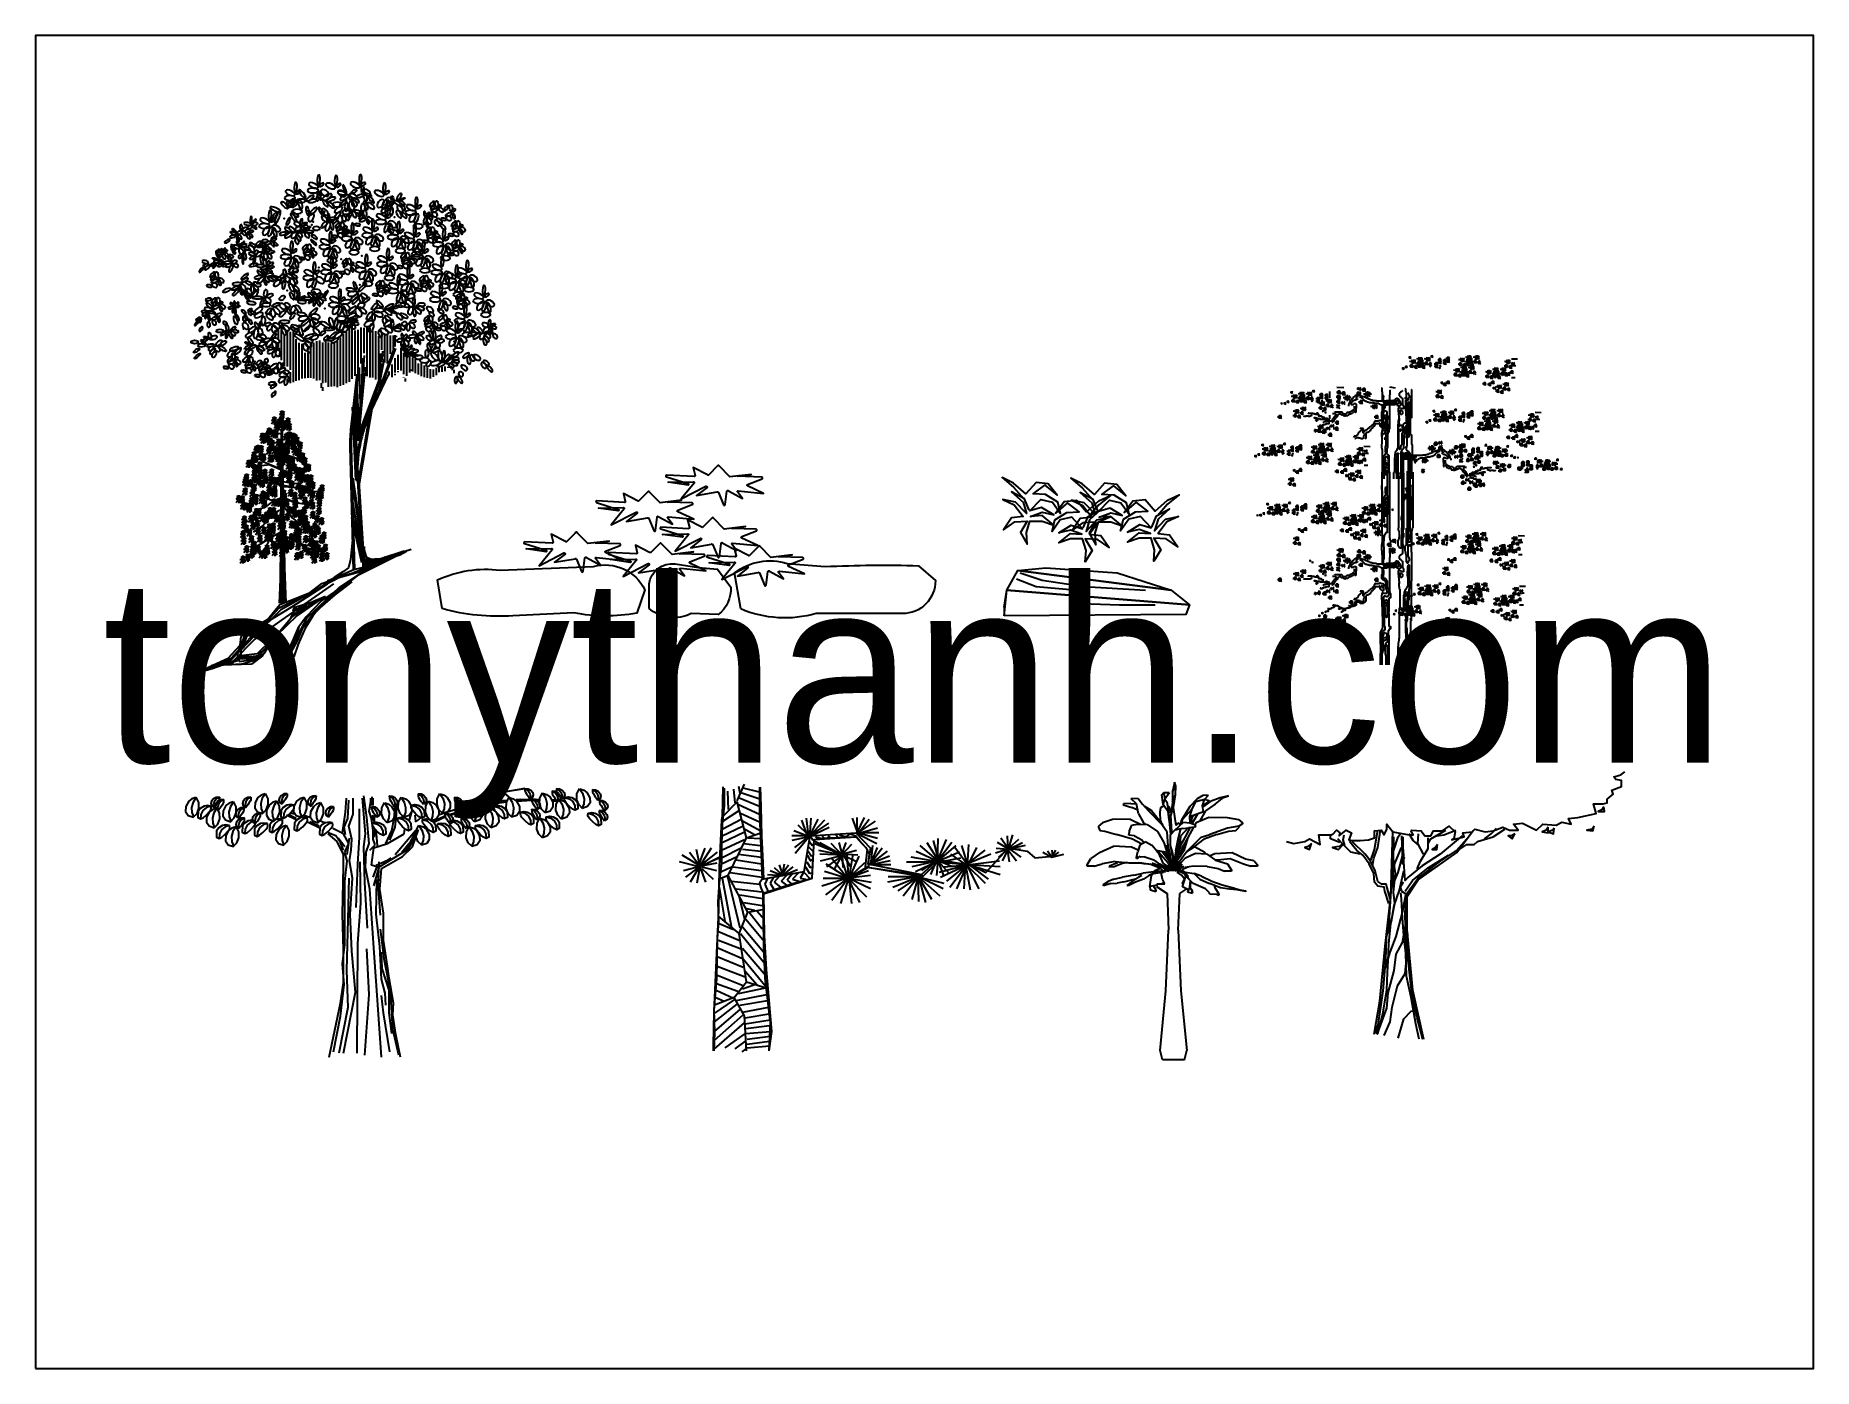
# Model space of a CAD drawing. Header units: inches. Extents: x 131625 to 139700, y 73991 to 80047.
import ezdxf

# ---------------------------------------------------------------- set-up
doc = ezdxf.new("R2010")
doc.units = ezdxf.units.IN
doc.header["$MEASUREMENT"] = 0
doc.layers.get('0').update_dxf_attribs({"color": 2})
for name, color, linetype in [('0-Frame', 142, 'Continuous'), ('2', 9, 'Continuous'), ('BRDR', 3, 'Continuous'), ('CAY', 94, 'Continuous'), ('cay xanh', 76, 'Continuous'), ('CAY-3', 61, 'Continuous'), ('DIENHOA', 3, 'Continuous'), ('Than', 30, 'Continuous')]:
    doc.layers.add(name, color=color, linetype=linetype)
doc.styles.add('HELVECONDENSE', font='ARIAH__.TTF')

msp = doc.modelspace()

# ---------------------------------------------------------------- texts
at = {"layer": '0-Frame', "color": 134, "style": 'HELVECONDENSE'}
msp.add_text('tonythanh.com', height=840, dxfattribs=at).set_placement((131929.5, 76743.1))

# ---------------------------------------------------------------- blocks, each defined once
blk = doc.blocks.new('A$C45C1293D')
at = {"layer": 'CAY'}
for points in [[(2544, 1379), (2465, 1300, -0.561044), (2452, 1298), (2322, 1364), (2340, 1293, -0.507897), (2332, 1283), (2081, 1296, 0.882349), (2079, 1281), (2275, 1220, -0.688057), (2276, 1205), (2095, 1231), (2324, 1236, -0.641), (2330, 1224), (2212, 1080), (2438, 1195, -0.718309), (2448, 1185), (2352, 1110), (2540, 1143, -0.572307), (2552, 1138), (2598, 1027, 0.880118), (2613, 1028), (2629, 1150, -0.721653), (2643, 1153), (2769, 1085), (2724, 1143, -0.517466), (2732, 1153), (2962, 1130), (2816, 1198, -0.634308), (2816, 1212), (2948, 1263, 0.786352), (2945, 1278), (2724, 1285), (2849, 1303), (2655, 1280), (2558, 1379, 0.664267), (2544, 1379, -0.664267), (2558, 1379)], [(1910, 1144), (1831, 1065, -0.561044), (1818, 1062), (1688, 1129), (1706, 1058, -0.507897), (1698, 1048), (1447, 1061, 0.882349), (1445, 1046), (1641, 985, -0.688057), (1642, 970), (1461, 996), (1690, 1001, -0.641), (1696, 989), (1578, 844), (1804, 960, -0.718309), (1814, 949), (1718, 875), (1906, 907, -0.572307), (1918, 903), (1964, 792, 0.880118), (1979, 793), (1995, 915, -0.721653), (2009, 918), (2135, 850), (2090, 908, -0.517466), (2098, 918), (2328, 895), (2182, 963, -0.634308), (2182, 977), (2314, 1028, 0.786352), (2311, 1043), (2090, 1050), (2215, 1068), (2021, 1044), (1924, 1144, 0.664267), (1910, 1144, -0.664267), (1924, 1144)], [(2492, 905), (2413, 826, -0.561044), (2400, 824), (2270, 890), (2288, 819, -0.507897), (2280, 809), (2029, 822, 0.882349), (2027, 807), (2223, 746, -0.688057), (2224, 731), (2043, 757), (2272, 762, -0.641), (2278, 750), (2160, 606), (2386, 721, -0.718309), (2396, 711), (2300, 636), (2488, 669, -0.572307), (2500, 664), (2546, 553, 0.880118), (2561, 554), (2577, 676, -0.721653), (2591, 679), (2717, 611), (2672, 669, -0.517466), (2680, 679), (2910, 656), (2764, 724, -0.634308), (2764, 738), (2896, 789, 0.786352), (2893, 804), (2672, 811), (2797, 829), (2603, 806), (2506, 905, 0.664267), (2492, 905, -0.664267), (2506, 905)], [(1254, 773), (1175, 694, -0.561044), (1162, 692), (1032, 758), (1050, 687, -0.507897), (1042, 677), (791, 690, 0.882349), (789, 675), (985, 614, -0.688057), (986, 599), (805, 625), (1034, 630, -0.641), (1040, 618), (922, 473), (1148, 589, -0.718309), (1158, 579), (1062, 504), (1250, 536, -0.572307), (1262, 532), (1308, 421, 0.880118), (1323, 422), (1339, 544, -0.721653), (1353, 547), (1479, 479), (1434, 537, -0.517466), (1443, 547), (1672, 524), (1526, 592, -0.634308), (1526, 606), (1658, 657, 0.786352), (1655, 672), (1434, 679), (1559, 697), (1365, 674), (1268, 773, 0.664267), (1254, 773, -0.664267), (1268, 773)], [(2019, 675), (1940, 597, -0.561044), (1927, 594), (1797, 661), (1815, 589, -0.507897), (1807, 580), (1556, 593, 0.882349), (1554, 578), (1750, 517, -0.688057), (1751, 502), (1570, 528), (1799, 533, -0.641), (1805, 520), (1687, 376), (1913, 492, -0.718309), (1923, 481), (1827, 407), (2015, 439, -0.572307), (2027, 435), (2073, 324, 0.880118), (2088, 325), (2104, 446, -0.721653), (2118, 450), (2244, 381), (2199, 440, -0.517466), (2208, 449), (2437, 427), (2291, 495, -0.634308), (2291, 509), (2423, 560, 0.786352), (2420, 575), (2199, 582), (2324, 600), (2130, 576), (2033, 676, 0.664267), (2019, 675, -0.664267), (2033, 676)], [(2916, 648), (2837, 569, -0.561044), (2824, 566), (2694, 633), (2712, 562, -0.507897), (2705, 552), (2454, 565, 0.882349), (2451, 550), (2647, 489, -0.688057), (2648, 474), (2467, 500), (2696, 505, -0.641), (2702, 493), (2584, 348), (2810, 464, -0.718309), (2820, 453), (2724, 379), (2912, 411, -0.572307), (2924, 407), (2970, 296, 0.880118), (2985, 297), (3001, 419, -0.721653), (3016, 422), (3142, 354), (3096, 412, -0.517466), (3105, 422), (3334, 399), (3189, 467, -0.634308), (3189, 481), (3320, 532, 0.786352), (3317, 547), (3097, 554), (3221, 572), (3027, 548), (2930, 648, 0.664267), (2916, 648, -0.664267), (2930, 648)]]:
    blk.add_lwpolyline(points, format="xyb", dxfattribs=at)
for points in [[(1921, 85), (1921, 309, -0.410048), (2159, 490), (2371, 458), (2542, 442), (2664, 279, -0.244842), (2549, 28), (2305, 38, -0.30237)], [(2755, 80), (2698, 408, -0.2444), (3177, 494), (3520, 465, -0.018761), (4370, 473), (4523, 337, -0.414214), (4224, 38), (3439, 38, -0.171619)], [(41, 83), (0, 344, -0.139089), (570, 433), (1418, 466, -0.362594), (1882, 254), (1809, 43, -0.097596), (1239, 44), (684, 18, -0.086227)]]:
    blk.add_lwpolyline(points, format="xyb", close=True, dxfattribs=at)
blk = doc.blocks.new('A$C61E56072')
at = {"layer": 'CAY'}
for points in [[(123.4, 234.9), (101.8, 287.3), (43.2, 318.2), (95.7, 271.9), (111.1, 219.5), (61.7, 271.9), (3.1, 284.2), (55.6, 259.6), (95.7, 207.1), (43.2, 201), (6.2, 145.5), (58.6, 182.5), (114.2, 185.6), (83.3, 133.1), (114.2, 80.7), (111.1, 133.1), (126.5, 185.6), (182.1, 185.6), (234.5, 167.1), (182.1, 210.2), (129.6, 207.1), (182.1, 225.6), (234.5, 213.3), (179, 247.2), (126.5, 231.8), (175.9, 284.2), (228.4, 271.9), (265.4, 219.5), (253.1, 271.9), (197.5, 305.8), (142, 308.9), (194.4, 349), (250, 302.8), (209.9, 355.2), (154.3, 361.3), (108, 308.9), (52.5, 358.3), (0, 382.9), (52.5, 339.8), (98.8, 287.3)], [(435.1, 231.8), (413.5, 284.2), (354.9, 315.1), (407.4, 268.8), (422.8, 216.4), (373.4, 268.8), (314.8, 281.2), (367.3, 256.5), (407.4, 204.1), (354.9, 197.9), (317.9, 142.4), (370.3, 179.4), (425.9, 182.5), (395, 130), (425.9, 77.6), (422.8, 130), (438.2, 182.5), (493.8, 182.5), (546.3, 164), (493.8, 207.1), (441.3, 204.1), (493.8, 222.6), (546.3, 210.2), (490.7, 244.2), (438.2, 228.7), (487.6, 281.2), (540.1, 268.8), (577.1, 216.4), (564.8, 268.8), (509.2, 302.8), (453.7, 305.8), (506.1, 345.9), (561.7, 299.7), (521.6, 352.1), (466, 358.3), (419.7, 305.8), (364.2, 355.2), (311.7, 379.9), (364.2, 336.7), (410.5, 284.2)], [(368.9, 154.2), (390.5, 206.6), (449.2, 237.5), (396.7, 191.2), (381.3, 138.8), (430.6, 191.2), (489.3, 203.6), (436.8, 178.9), (396.7, 126.4), (449.2, 120.3), (486.2, 64.8), (433.7, 101.8), (378.2, 104.9), (409, 52.4), (378.2, 0), (381.3, 52.4), (365.8, 104.9), (310.3, 104.9), (257.8, 86.4), (310.3, 129.5), (362.7, 126.4), (310.3, 145), (257.8, 132.6), (313.4, 166.5), (365.8, 151.1), (316.4, 203.6), (264, 191.2), (226.9, 138.8), (239.3, 191.2), (294.8, 225.1), (350.4, 228.2), (297.9, 268.3), (242.4, 222.1), (282.5, 274.5), (338.1, 280.7), (384.3, 228.2), (439.9, 277.6), (492.4, 302.2), (439.9, 259.1), (393.6, 206.6)], [(680.6, 157.3), (702.2, 209.7), (760.9, 240.6), (708.4, 194.3), (693, 141.9), (742.3, 194.3), (801, 206.6), (748.5, 182), (708.4, 129.5), (760.9, 123.4), (797.9, 67.9), (745.4, 104.9), (689.9, 107.9), (720.7, 55.5), (689.9, 3.1), (693, 55.5), (677.5, 107.9), (622, 107.9), (569.5, 89.4), (622, 132.6), (674.4, 129.5), (622, 148), (569.5, 135.7), (625.1, 169.6), (677.5, 154.2), (628.2, 206.6), (575.7, 194.3), (538.7, 141.9), (551, 194.3), (606.5, 228.2), (662.1, 231.3), (609.6, 271.4), (554.1, 225.1), (594.2, 277.6), (649.8, 283.7), (696, 231.3), (751.6, 280.7), (804.1, 305.3), (751.6, 262.1), (705.3, 209.7)]]:
    blk.add_lwpolyline(points, dxfattribs=at)
blk = doc.blocks.new('A$C7F2C56EF')
at = {"layer": 'CAY'}
for points in [[(0, 39), (11.1, 117), (61.3, 206.1), (189.5, 217.3), (512.8, 195), (758.1, 117), (841.7, 50.1), (825, 5.6)], [(55.7, 167.1), (144.9, 133.7), (334.5, 117)], [(72.5, 195), (172.8, 161.5), (362.3, 133.7), (641, 117)], [(0, 39), (0, 0)], [(351.2, 55.7), (524, 50.1), (685.6, 50.1)]]:
    blk.add_lwpolyline(points, dxfattribs=at)
for points in [[(11.1, 117, -20), (61.3, 206.1, -20), (758.1, 117, -20), (841.7, 50.1, -20)], [(61.3, 206.1, -20), (189.5, 217.3, -20), (512.8, 195, -20), (758.1, 117, -20)], [(0, 0, -20), (11.1, 117, -20), (841.7, 50.1, -20), (825, 5.6, -20)]]:
    blk.add_3dface(points, dxfattribs=at)
blk = doc.blocks.new('A$C2E114A47')
at = {"layer": '2', "color": 11, "linetype": 'Continuous'}
for p, q in [((524, 2280), (591, 2430)), ((524, 2271), (394, 2139)), ((437, 2368), (444, 2201)), ((493, 2386), (505, 2262)), ((610, 1945), (524, 2271)), ((536, 2412), (548, 2350)), ((727, 2227), (536, 2306)), ((721, 2298), (567, 2350)), ((727, 2359), (579, 2394)), ((394, 2095), (542, 2192)), ((394, 2025), (561, 2113)), ((727, 2157), (536, 2245)), ((727, 2086), (554, 2165)), ((388, 1963), (573, 2051)), ((388, 1901), (591, 1998)), ((444, 1602), (610, 1945)), ((733, 2007), (573, 2095)), ((684, 1972), (585, 2025)), ((610, 1945), (739, 1989)), ((622, 1945), (733, 1937)), ((382, 1831), (591, 1928)), ((382, 1761), (567, 1857)), ((382, 1708), (530, 1778)), ((536, 1796), (745, 1769)), ((573, 1840), (739, 1822)), ((585, 1893), (733, 1875)), ((382, 1637), (474, 1681)), ((462, 1629), (752, 1585)), ((487, 1681), (745, 1646)), ((517, 1743), (745, 1708)), ((444, 1602), (363, 1567)), ((363, 1496), (413, 1188)), ((388, 1576), (474, 1127)), ((437, 1593), (548, 1127)), ((622, 1268), (444, 1602)), ((474, 1549), (727, 1523)), ((517, 1479), (752, 1452)), ((801, 1576), (776, 1523)), ((776, 1523), (807, 1452)), ((542, 1408), (591, 1206)), ((548, 1426), (758, 1391)), ((585, 1356), (752, 1329)), ((610, 1303), (684, 1285)), ((622, 1268), (758, 1294)), ((542, 1074), (357, 1232)), ((493, 1109), (363, 1162)), ((542, 1074), (622, 1268)), ((573, 1136), (764, 907)), ((604, 1206), (770, 1004)), ((634, 1268), (752, 1118)), ((708, 1276), (770, 1206)), ((554, 1004), (351, 1092)), ((561, 933), (357, 1012)), ((610, 634), (542, 1074)), ((554, 1074), (776, 801)), ((579, 766), (345, 863)), ((573, 845), (351, 942)), ((573, 942), (782, 695)), ((579, 845), (788, 590)), ((579, 599), (339, 695)), ((598, 678), (345, 775)), ((598, 731), (708, 607)), ((499, 493), (320, 423)), ((407, 458), (326, 493)), ((493, 484), (333, 555)), ((530, 546), (339, 616)), ((499, 493), (610, 634)), ((591, 326), (499, 493)), ((517, 467), (795, 519)), ((536, 528), (782, 581)), ((573, 572), (678, 607)), ((610, 634), (788, 581)), ((314, 343), (505, 475)), ((320, 273), (524, 431)), ((320, 185), (554, 387)), ((320, 106), (579, 335)), ((548, 423), (801, 467)), ((573, 361), (813, 405)), ((610, 9), (591, 326)), ((598, 308), (813, 343)), ((320, 26), (591, 264)), ((598, 167), (413, 35)), ((598, 255), (825, 290)), ((604, 211), (819, 238)), ((604, 167), (825, 185)), ((598, 97), (505, 26)), ((604, 26), (567, 0)), ((616, 114), (825, 141)), ((616, 70), (819, 97)), ((616, 35), (819, 53))]:
    blk.add_line(p, q, dxfattribs=at)
at = {"layer": '2', "color": 3, "linetype": 'Continuous'}
for p, q in [((1109, 2104), (1164, 1954)), ((1152, 2121), (1170, 1972)), ((1318, 2104), (1177, 1954)), ((1195, 2121), (1183, 1954)), ((1257, 2113), (1183, 1963)), ((1620, 1981), (1725, 2113)), ((1183, 1963), (1023, 1963)), ((1177, 1954), (1023, 1919)), ((1183, 1954), (1041, 2007)), ((1170, 1954), (1047, 1857)), ((1053, 1805), (1177, 1954)), ((1170, 1972), (1078, 2060)), ((1189, 1954), (1152, 1981)), ((1189, 1963), (1158, 1981)), ((1158, 1981), (1189, 1954)), ((1355, 2077), (1170, 1954)), ((1177, 1954), (1361, 2042)), ((1189, 1963), (1214, 1919)), ((1238, 1954), (1294, 1937)), ((1287, 1972), (1318, 1937)), ((1349, 1963), (1380, 1937)), ((1417, 1981), (1435, 1954)), ((1454, 1972), (1515, 1954)), ((1515, 1954), (1552, 1981)), ((1552, 1981), (1602, 1963)), ((1602, 1963), (1651, 1901)), ((2920, 1945), (2994, 1840)), ((2988, 1840), (2982, 1963)), ((3025, 1972), (2988, 1840)), ((185, 1690), (25, 1787)), ((92, 1813), (185, 1690)), ((154, 1840), (185, 1681)), ((179, 1708), (234, 1849)), ((290, 1849), (179, 1681)), ((345, 1813), (185, 1690)), ((1164, 1787), (1189, 1734)), ((1170, 1866), (1214, 1822)), ((1170, 1822), (1201, 1778)), ((1183, 1910), (1207, 1875)), ((1201, 1778), (1220, 1787)), ((1207, 1875), (1220, 1884)), ((1214, 1822), (1220, 1831)), ((1485, 1787), (1232, 1910)), ((1232, 1893), (1491, 1787)), ((1263, 1831), (1491, 1787)), ((1275, 1901), (1485, 1787)), ((1491, 1787), (1275, 1796)), ((1281, 1734), (1485, 1787)), ((1485, 1787), (1337, 1681)), ((1478, 1787), (1380, 1893)), ((1411, 1664), (1478, 1787)), ((1448, 1901), (1478, 1787)), ((1460, 1787), (1534, 1567)), ((1472, 1787), (1515, 1901)), ((1565, 1884), (1472, 1787)), ((1472, 1796), (1608, 1831)), ((1620, 1787), (1472, 1796)), ((1478, 1787), (1485, 1673)), ((1559, 1681), (1491, 1787)), ((1491, 1787), (1614, 1725)), ((1540, 1576), (1522, 1805)), ((1577, 1796), (1540, 1576)), ((1552, 1593), (1632, 1778)), ((1651, 1901), (1694, 1857)), ((1694, 1857), (1725, 1796)), ((1725, 1796), (1719, 1743)), ((1842, 1849), (1731, 1699)), ((1731, 1699), (1891, 1822)), ((1756, 1875), (1737, 1699)), ((1737, 1699), (1799, 1857)), ((1910, 1778), (1737, 1708)), ((2618, 1699), (2501, 1857)), ((2563, 1875), (2618, 1699)), ((2618, 1690), (2630, 1884)), ((2698, 1857), (2618, 1690)), ((2618, 1708), (2778, 1831)), ((2828, 1796), (2618, 1708)), ((2988, 1840), (2871, 1805)), ((2877, 1849), (2988, 1840)), ((2994, 1840), (2889, 1901)), ((2901, 1769), (2988, 1840)), ((2988, 1840), (2932, 1734)), ((2982, 1840), (3062, 1734)), ((3000, 1725), (2982, 1840)), ((3080, 1928), (2994, 1849)), ((2994, 1840), (3117, 1901)), ((3142, 1875), (2994, 1840)), ((2994, 1849), (3160, 1822)), ((3105, 1769), (2994, 1849)), ((3160, 1822), (3228, 1761)), ((3382, 1831), (3388, 1778)), ((3382, 1769), (3493, 1796)), ((179, 1681), (0, 1725)), ((37, 1646), (197, 1690)), ((179, 1681), (55, 1585)), ((185, 1690), (99, 1540)), ((185, 1681), (160, 1532)), ((240, 1540), (179, 1708)), ((191, 1690), (363, 1761)), ((197, 1690), (345, 1717)), ((203, 1690), (363, 1769)), ((203, 1681), (339, 1646)), ((203, 1664), (308, 1567)), ((825, 1646), (936, 1602)), ((862, 1673), (930, 1611)), ((906, 1699), (936, 1611)), ((930, 1611), (992, 1699)), ((936, 1611), (955, 1708)), ((936, 1602), (1035, 1681)), ((936, 1602), (1072, 1655)), ((1029, 1620), (979, 1558)), ((1084, 1629), (1029, 1567)), ((1127, 1629), (1096, 1576)), ((1133, 1629), (1183, 1576)), ((1146, 1681), (1183, 1620)), ((1158, 1725), (1189, 1673)), ((1183, 1620), (1214, 1629)), ((1189, 1734), (1220, 1752)), ((1189, 1673), (1214, 1681)), ((1546, 1567), (1318, 1637)), ((1331, 1708), (1546, 1567)), ((1534, 1567), (1380, 1761)), ((1713, 1681), (1503, 1558)), ((1503, 1558), (1713, 1673)), ((1713, 1673), (1503, 1558)), ((1534, 1576), (1719, 1646)), ((1682, 1717), (1552, 1593)), ((1719, 1743), (1719, 1681)), ((1916, 1734), (1737, 1699)), ((1922, 1699), (1743, 1699)), ((2341, 1743), (2199, 1646)), ((2285, 1611), (2341, 1743)), ((2322, 1717), (2556, 1761)), ((2402, 1602), (2347, 1743)), ((2483, 1681), (2347, 1734)), ((2347, 1734), (2452, 1620)), ((2624, 1699), (2359, 1629)), ((2372, 1585), (2612, 1699)), ((2402, 1681), (2624, 1699)), ((2630, 1681), (2427, 1734)), ((2612, 1699), (2427, 1549)), ((2458, 1496), (2612, 1699)), ((2612, 1699), (2519, 1479)), ((2587, 1479), (2600, 1699)), ((2600, 1699), (2643, 1470)), ((2618, 1699), (2908, 1734)), ((2914, 1681), (2618, 1699)), ((2723, 1479), (2618, 1690)), ((2618, 1690), (2778, 1532)), ((2637, 1699), (2914, 1611)), ((2809, 1567), (2637, 1699)), ((856, 1585), (825, 1532)), ((825, 1532), (862, 1470)), ((906, 1593), (862, 1540)), ((862, 1540), (918, 1496)), ((973, 1602), (924, 1549)), ((924, 1549), (973, 1514)), ((979, 1558), (1023, 1523)), ((1029, 1567), (1084, 1549)), ((1096, 1576), (1146, 1567)), ((1528, 1576), (1294, 1505)), ((1306, 1576), (1528, 1576)), ((1331, 1426), (1534, 1576)), ((1534, 1576), (1386, 1373)), ((1466, 1347), (1540, 1576)), ((1737, 1602), (1534, 1576)), ((1534, 1576), (1700, 1408)), ((1737, 1479), (1534, 1576)), ((1534, 1576), (1743, 1540)), ((1639, 1356), (1534, 1576)), ((1540, 1576), (1565, 1347)), ((2175, 1593), (1891, 1540)), ((1897, 1593), (2175, 1593)), ((1940, 1496), (2175, 1593)), ((2175, 1593), (1984, 1461)), ((2033, 1417), (2168, 1593)), ((2168, 1593), (2113, 1382)), ((2175, 1364), (2168, 1602)), ((2168, 1602), (2236, 1356)), ((2175, 1585), (2365, 1417)), ((2292, 1382), (2175, 1585)), ((2396, 1479), (2181, 1585)), ((2181, 1585), (2402, 1532))]:
    blk.add_line(p, q, dxfattribs=at)
at = {"layer": '2', "color": 2, "linetype": 'Continuous'}
for p, q in [((1571, 2121), (1620, 1981)), ((1614, 1989), (1682, 2130)), ((1614, 1989), (1614, 2130)), ((1799, 1937), (1614, 1989)), ((1811, 1989), (1614, 1989)), ((1799, 2033), (1620, 1981)), ((1620, 1981), (1793, 1893)), ((1780, 2095), (1632, 1998)), ((2150, 1822), (2359, 1725)), ((2359, 1725), (2187, 1875)), ((2248, 1901), (2359, 1725)), ((2359, 1725), (2310, 1919)), ((2544, 1813), (2322, 1717)), ((2347, 1937), (2341, 1725)), ((2341, 1725), (2427, 1928)), ((2476, 1901), (2341, 1725)), ((2341, 1725), (2513, 1875)), ((2464, 1796), (2630, 1681)), ((3228, 1761), (3394, 1778)), ((3302, 1813), (3382, 1769)), ((3382, 1769), (3345, 1822)), ((3444, 1813), (3382, 1769)), ((3388, 1778), (3419, 1831)), ((2064, 1725), (2347, 1725)), ((2347, 1725), (2107, 1769)), ((2347, 1734), (2113, 1681)), ((2144, 1637), (2347, 1734)), ((2347, 1743), (2335, 1602))]:
    blk.add_line(p, q, dxfattribs=at)
at = {"layer": '2', "color": 15, "linetype": 'Continuous'}
blk.add_line((801, 1611), (936, 1602), dxfattribs=at)
at = {"layer": '2', "color": 11, "linetype": 'Continuous'}
for points in [[(394, 2406), (388, 2139), (382, 2104), (363, 1681), (357, 1285), (339, 898), (314, 361), (308, 62), (308, 9)], [(407, 2394), (407, 2236), (388, 2069), (382, 1884), (382, 1717), (363, 1532), (351, 1364), (357, 1180), (345, 1030), (339, 660), (314, 387), (320, 176), (314, 9)], [(727, 2403), (727, 2148), (739, 1866), (752, 1567), (1133, 1637), (1189, 1963), (1602, 1989), (1737, 1849), (1713, 1708), (2199, 1611), (2347, 1743), (2643, 1699)], [(733, 2403), (739, 2227), (745, 1963), (758, 1717), (764, 1567)], [(764, 1435), (1207, 1576), (1226, 1928), (1602, 1954), (1706, 1840), (1688, 1681), (2211, 1593), (2347, 1725), (2643, 1699), (2784, 1629), (2988, 1849), (3099, 1840)], [(752, 1567), (727, 1532), (739, 1488), (764, 1435)], [(770, 1444), (1041, 1532), (1207, 1576)], [(758, 1444), (764, 968), (776, 669), (825, 264), (813, 9)], [(764, 1435), (770, 1056), (788, 748), (838, 185), (813, 9)]]:
    blk.add_lwpolyline(points, dxfattribs=at)
at = {"layer": '2', "color": 3, "linetype": 'Continuous'}
for points in [[(1244, 1937), (1343, 1945), (1602, 1954)], [(1688, 1681), (2211, 1602)]]:
    blk.add_lwpolyline(points, dxfattribs=at)
blk = doc.blocks.new('A$C06725388')
at = {"layer": '2', "color": 3, "linetype": 'Continuous'}
for p, q in [((3080, 2444), (2890, 2410)), ((2890, 2413), (3080, 2444)), ((1667, 2238), (1681, 2327)), ((1681, 2327), (1681, 2356)), ((1688, 2287), (1695, 2366)), ((1702, 2287), (1702, 2356)), ((1895, 2169), (1902, 2277)), ((1916, 2199), (1916, 2297)), ((2305, 2207), (2517, 2276)), ((2517, 2276), (2572, 2287)), ((2637, 2307), (2686, 2341)), ((2651, 2303), (2686, 2310)), ((2669, 2283), (2699, 2292)), ((2676, 2279), (2702, 2289)), ((2686, 2341), (2727, 2365)), ((2799, 2327), (2916, 2336)), ((2804, 2308), (2909, 2322)), ((2804, 2307), (2912, 2320)), ((2825, 2331), (2890, 2413)), ((2869, 2372), (2835, 2331)), ((2890, 2406), (2869, 2372)), ((2890, 2410), (2938, 2365)), ((2938, 2365), (2890, 2406)), ((3001, 2342), (3042, 2345)), ((3001, 2335), (3023, 2338)), ((3006, 2327), (3145, 2338)), ((3023, 2338), (3213, 2336)), ((3042, 2345), (3213, 2343)), ((3326, 2341), (3364, 2341)), ((3331, 2335), (3374, 2334)), ((3331, 2331), (3369, 2331)), ((1005, 2159), (915, 2199)), ((1005, 2169), (943, 2199)), ((991, 2208), (950, 2218)), ((1129, 2179), (1067, 2199)), ((1212, 2100), (1129, 2139)), ((1260, 2130), (1219, 2149)), ((1688, 2169), (1667, 2238)), ((1702, 2061), (1688, 2169)), ((1716, 2139), (1695, 2199)), ((1716, 2139), (1716, 2199)), ((1874, 2061), (1895, 2169)), ((1902, 2090), (1916, 2199)), ((2033, 2159), (2054, 2228)), ((2081, 2199), (2088, 2139)), ((2088, 2139), (2116, 2159)), ((2116, 2159), (2136, 2179)), ((2250, 2145), (2353, 2193)), ((2261, 2139), (2364, 2189)), ((2404, 2208), (2504, 2236)), ((2409, 2203), (2505, 2231)), ((2560, 2252), (2570, 2255)), ((1364, 2011), (1295, 2041)), ((1702, 1982), (1702, 2061)), ((1716, 2001), (1716, 2070)), ((1819, 1942), (1874, 2061)), ((1854, 1972), (1902, 2090)), ((2026, 1893), (2088, 2021)), ((2040, 1952), (2088, 2041)), ((2060, 1913), (2116, 2070))]:
    blk.add_line(p, q, dxfattribs=at)
at = {"layer": '2', "color": 7, "linetype": 'Continuous'}
for p, q in [((1453, 2228), (1460, 2356)), ((1474, 2169), (1481, 2337)), ((1522, 2208), (1522, 2356)), ((1633, 2031), (1605, 2356)), ((1226, 2080), (1101, 2139)), ((1426, 2041), (1453, 2228)), ((1440, 2090), (1474, 2169)), ((1481, 2100), (1522, 2208)), ((1509, 1982), (1481, 2100)), ((1578, 2001), (1578, 2258)), ((1377, 1962), (1295, 2031)), ((1433, 2031), (1336, 2080)), ((1433, 1844), (1377, 1962)), ((1446, 1913), (1384, 1992)), ((1433, 1883), (1405, 1952)), ((1481, 1942), (1433, 2031)), ((1453, 2021), (1440, 2090)), ((1446, 1863), (1481, 1942)), ((1467, 1844), (1488, 1992)), ((1502, 1883), (1509, 1982)), ((1564, 1755), (1578, 2001)), ((1619, 1913), (1633, 2031)), ((1640, 1863), (1667, 1942)), ((1722, 1932), (1702, 1982)), ((1709, 1903), (1833, 1942)), ((1743, 1923), (1729, 2070)), ((1833, 1942), (1985, 2031)), ((1964, 1863), (2026, 1942)), ((1971, 1923), (2088, 2061)), ((1985, 2031), (1992, 2080)), ((1998, 1883), (2040, 1952)), ((1433, 1883), (1433, 1883)), ((1433, 1735), (1433, 1844)), ((1467, 1785), (1446, 1863)), ((1446, 1597), (1467, 1785)), ((1488, 1785), (1502, 1883)), ((1515, 1627), (1488, 1785)), ((1626, 1587), (1619, 1913)), ((1633, 1725), (1640, 1863)), ((1674, 1883), (1722, 1932)), ((1688, 1745), (1709, 1903)), ((1729, 1745), (1840, 1794)), ((1764, 1735), (1943, 1844)), ((1778, 1715), (1971, 1824)), ((1902, 1844), (1971, 1923)), ((1943, 1844), (2026, 1893)), ((1971, 1824), (2060, 1913)), ((1426, 1301), (1433, 1735)), ((1481, 1627), (1474, 1252)), ((1495, 1301), (1515, 1627)), ((1550, 1361), (1564, 1755)), ((1591, 1400), (1584, 1775)), ((1674, 1528), (1633, 1725)), ((1757, 1725), (1688, 1745)), ((1702, 1637), (1736, 1725)), ((1729, 1301), (1736, 1617)), ((1750, 1568), (1757, 1775)), ((1764, 1528), (1778, 1715)), ((1446, 1321), (1446, 1597)), ((1653, 1173), (1626, 1587)), ((1798, 1311), (1764, 1528)), ((1433, 976), (1426, 1301)), ((1446, 1025), (1446, 1321)), ((1509, 966), (1495, 1301)), ((1564, 1035), (1591, 1400)), ((1798, 1065), (1798, 1311)), ((1474, 1252), (1460, 789)), ((1805, 877), (1771, 1163)), ((1426, 848), (1446, 1025)), ((1433, 680), (1433, 976)), ((1557, 39), (1564, 1035)), ((1667, 572), (1647, 986)), ((1833, 828), (1798, 1065)), ((1440, 661), (1426, 848)), ((1543, 592), (1509, 966)), ((1785, 808), (1778, 956)), ((1847, 720), (1833, 828)), ((1405, 493), (1433, 680)), ((1405, 375), (1440, 661)), ((1460, 789), (1474, 454)), ((1888, 493), (1847, 720)), ((1302, 0), (1405, 493)), ((1433, 39), (1543, 592)), ((1626, 20), (1667, 572)), ((1798, 404), (1778, 562)), ((1847, 404), (1847, 611)), ((1881, 256), (1860, 601)), ((1881, 385), (1888, 493)), ((1343, 49), (1405, 375)), ((1474, 454), (1391, 39)), ((1854, 49), (1798, 404)), ((1874, 217), (1847, 404)), ((1909, 207), (1881, 385)), ((1936, 20), (1881, 256)), ((1950, 0), (1909, 207))]:
    blk.add_line(p, q, dxfattribs=at)
at = {"layer": '2', "color": 11, "linetype": 'Continuous'}
for p, q in [((1647, 2179), (1619, 2376)), ((1667, 1942), (1647, 2179)), ((1709, 1558), (1757, 1725)), ((1709, 996), (1674, 1528)), ((1771, 1292), (1750, 1568)), ((1764, 1006), (1729, 1301)), ((1778, 0), (1709, 996)), ((1778, 710), (1764, 1006)), ((1847, 611), (1785, 808)), ((1860, 601), (1805, 877)), ((1812, 582), (1778, 710)), ((1819, 473), (1812, 582))]:
    blk.add_line(p, q, dxfattribs=at)
at = {"layer": '2', "color": 15, "linetype": 'Continuous'}
for p, q in [((1405, 1952), (1364, 2011)), ((1840, 1794), (1867, 1814))]:
    blk.add_line(p, q, dxfattribs=at)
at = {"layer": '2', "color": 3, "linetype": 'Continuous'}
for points in [[(3079, 2443), (3108, 2427), (3127, 2400), (3133, 2374), (3129, 2347)], [(3082, 2443), (3110, 2441), (3134, 2428), (3152, 2405), (3157, 2384), (3151, 2363), (3129, 2347)], [(3082, 2443), (3082, 2420), (3086, 2409), (3096, 2393), (3110, 2372), (3117, 2362), (3129, 2347)], [(3366, 2443), (3394, 2427), (3413, 2400), (3419, 2374), (3415, 2347)], [(3368, 2443), (3396, 2441), (3420, 2428), (3438, 2405), (3444, 2384), (3437, 2363), (3415, 2347)], [(3368, 2443), (3368, 2420), (3372, 2409), (3382, 2393), (3396, 2372), (3403, 2362), (3415, 2347)], [(3604, 2260), (3570, 2296), (3552, 2341), (3554, 2395), (3578, 2443)], [(3578, 2440), (3606, 2399), (3619, 2350), (3617, 2304), (3600, 2260)], [(3580, 2440), (3616, 2428), (3645, 2406), (3672, 2359), (3674, 2313), (3650, 2278), (3602, 2260)], [(3693, 2433), (3722, 2417), (3741, 2390), (3747, 2364), (3743, 2337)], [(3696, 2433), (3696, 2410), (3700, 2399), (3710, 2383), (3724, 2362), (3731, 2352), (3743, 2337)], [(3696, 2433), (3724, 2431), (3748, 2418), (3766, 2395), (3771, 2374), (3765, 2353), (3743, 2337)], [(93, 2361), (57, 2349), (28, 2327), (1, 2280), (0, 2234), (24, 2198), (72, 2181)], [(95, 2361), (67, 2319), (54, 2271), (57, 2225), (74, 2181)], [(69, 2181), (103, 2216), (121, 2262), (120, 2316), (95, 2364)], [(231, 2283), (198, 2289), (167, 2283), (133, 2262), (114, 2235), (111, 2178), (136, 2166), (159, 2177), (189, 2202), (218, 2234), (229, 2251), (232, 2262), (231, 2283)], [(231, 2283), (190, 2271), (157, 2243), (139, 2207), (136, 2166)], [(282, 2265), (246, 2253), (217, 2231), (190, 2183), (189, 2138), (212, 2102), (260, 2085)], [(306, 2364), (278, 2362), (254, 2348), (235, 2326), (230, 2305), (237, 2284), (258, 2268)], [(284, 2265), (256, 2223), (243, 2175), (246, 2128), (262, 2085)], [(308, 2364), (279, 2348), (260, 2321), (254, 2294), (258, 2268)], [(306, 2364), (305, 2341), (301, 2330), (292, 2314), (278, 2293), (270, 2283), (258, 2268)], [(258, 2085), (292, 2120), (310, 2166), (308, 2220), (284, 2268)], [(345, 2342), (317, 2340), (293, 2327), (274, 2304), (269, 2283), (276, 2262), (297, 2246)], [(347, 2342), (318, 2326), (299, 2299), (293, 2273), (297, 2246)], [(345, 2342), (344, 2319), (340, 2308), (331, 2292), (317, 2271), (309, 2261), (297, 2246)], [(432, 2321), (395, 2309), (366, 2287), (340, 2239), (338, 2194), (362, 2158), (410, 2141)], [(434, 2321), (406, 2279), (393, 2231), (395, 2184), (412, 2141)], [(408, 2141), (442, 2176), (460, 2221), (458, 2275), (434, 2324)], [(529, 2268), (501, 2266), (477, 2252), (459, 2230), (453, 2209), (460, 2188), (481, 2172)], [(531, 2268), (503, 2252), (484, 2225), (478, 2198), (481, 2172)], [(529, 2268), (528, 2245), (525, 2234), (515, 2218), (501, 2197), (493, 2186), (481, 2172)], [(592, 2364), (564, 2362), (540, 2348), (522, 2326), (516, 2305), (523, 2284), (544, 2268)], [(594, 2364), (565, 2348), (546, 2321), (541, 2294), (544, 2268)], [(592, 2364), (591, 2341), (588, 2330), (578, 2314), (564, 2293), (556, 2283), (544, 2268)], [(722, 2395), (686, 2383), (657, 2361), (630, 2314), (629, 2268), (652, 2232), (700, 2215)], [(724, 2395), (696, 2354), (683, 2305), (686, 2259), (703, 2215)], [(698, 2215), (732, 2250), (750, 2296), (749, 2350), (724, 2398)], [(826, 2327), (790, 2315), (761, 2293), (734, 2245), (733, 2200), (756, 2164), (805, 2147)], [(828, 2327), (800, 2285), (787, 2237), (790, 2190), (807, 2147)], [(802, 2147), (836, 2182), (854, 2228), (853, 2282), (828, 2330)], [(922, 2395), (893, 2393), (870, 2379), (851, 2357), (846, 2336), (853, 2315), (874, 2299)], [(984, 2291), (951, 2297), (920, 2291), (886, 2270), (867, 2243), (864, 2186), (889, 2174), (912, 2185), (942, 2210), (971, 2242), (982, 2259), (985, 2270), (984, 2291)], [(924, 2395), (895, 2379), (876, 2352), (870, 2325), (874, 2299)], [(922, 2395), (921, 2372), (917, 2361), (907, 2345), (893, 2324), (886, 2314), (874, 2299)], [(984, 2291), (943, 2279), (910, 2251), (891, 2215), (889, 2174)], [(1073, 2361), (1037, 2349), (1008, 2327), (982, 2280), (980, 2234), (1004, 2198), (1052, 2181)], [(1076, 2361), (1047, 2319), (1034, 2271), (1037, 2225), (1054, 2181)], [(1050, 2181), (1084, 2216), (1102, 2262), (1100, 2316), (1076, 2364)], [(1184, 2376), (1156, 2374), (1132, 2361), (1114, 2338), (1108, 2317), (1115, 2296), (1136, 2280)], [(1225, 2311), (1189, 2300), (1160, 2277), (1133, 2230), (1132, 2184), (1156, 2149), (1204, 2132)], [(1186, 2376), (1158, 2360), (1138, 2333), (1133, 2307), (1136, 2280)], [(1184, 2376), (1183, 2353), (1180, 2342), (1170, 2326), (1156, 2305), (1148, 2295), (1136, 2280)], [(1227, 2311), (1199, 2270), (1186, 2221), (1189, 2175), (1206, 2132)], [(1201, 2132), (1235, 2167), (1253, 2212), (1252, 2266), (1227, 2314)], [(1344, 2277), (1316, 2275), (1292, 2262), (1274, 2239), (1269, 2218), (1275, 2197), (1297, 2181)], [(1347, 2277), (1318, 2261), (1299, 2234), (1293, 2208), (1297, 2181)], [(1344, 2277), (1344, 2254), (1340, 2243), (1330, 2227), (1316, 2206), (1309, 2196), (1297, 2181)], [(1686, 2277), (1715, 2261), (1734, 2234), (1740, 2208), (1736, 2181)], [(1688, 2277), (1717, 2275), (1740, 2262), (1759, 2239), (1764, 2218), (1757, 2197), (1736, 2181)], [(1688, 2277), (1689, 2254), (1693, 2243), (1703, 2227), (1717, 2206), (1724, 2196), (1736, 2181)], [(1831, 2132), (1798, 2167), (1779, 2212), (1781, 2266), (1805, 2314)], [(1805, 2311), (1834, 2270), (1847, 2221), (1844, 2175), (1827, 2132)], [(1808, 2311), (1844, 2300), (1873, 2277), (1899, 2230), (1901, 2184), (1877, 2149), (1829, 2132)], [(1847, 2376), (1875, 2360), (1894, 2333), (1900, 2307), (1897, 2280)], [(1849, 2376), (1850, 2353), (1853, 2342), (1863, 2326), (1877, 2305), (1885, 2295), (1897, 2280)], [(1849, 2376), (1877, 2374), (1901, 2361), (1919, 2338), (1925, 2317), (1918, 2296), (1897, 2280)], [(1983, 2181), (1949, 2216), (1931, 2262), (1933, 2316), (1957, 2364)], [(1957, 2361), (1985, 2319), (1998, 2271), (1996, 2225), (1979, 2181)], [(1959, 2361), (1996, 2349), (2024, 2327), (2051, 2280), (2053, 2234), (2029, 2198), (1981, 2181)], [(2049, 2291), (2082, 2297), (2113, 2291), (2147, 2270), (2166, 2243), (2169, 2186), (2144, 2174), (2121, 2185), (2091, 2210), (2062, 2242), (2051, 2259), (2048, 2270), (2049, 2291)], [(2049, 2291), (2090, 2279), (2123, 2251), (2141, 2215), (2144, 2174)], [(2109, 2395), (2138, 2379), (2157, 2352), (2163, 2325), (2159, 2299)], [(2111, 2395), (2139, 2393), (2163, 2379), (2182, 2357), (2187, 2336), (2180, 2315), (2159, 2299)], [(2111, 2395), (2112, 2372), (2116, 2361), (2125, 2345), (2139, 2324), (2147, 2314), (2159, 2299)], [(2231, 2147), (2197, 2182), (2178, 2228), (2180, 2282), (2204, 2330)], [(2204, 2327), (2233, 2285), (2246, 2237), (2243, 2190), (2226, 2147)], [(2207, 2327), (2243, 2315), (2272, 2293), (2299, 2245), (2300, 2200), (2276, 2164), (2228, 2147)], [(2335, 2215), (2301, 2250), (2283, 2296), (2284, 2350), (2309, 2398)], [(2309, 2395), (2337, 2354), (2350, 2305), (2347, 2259), (2330, 2215)], [(2311, 2395), (2347, 2383), (2376, 2361), (2403, 2314), (2404, 2268), (2380, 2232), (2332, 2215)], [(2439, 2364), (2467, 2348), (2486, 2321), (2492, 2294), (2489, 2268)], [(2441, 2364), (2442, 2341), (2445, 2330), (2455, 2314), (2469, 2293), (2477, 2283), (2489, 2268)], [(2441, 2364), (2469, 2362), (2493, 2348), (2511, 2326), (2517, 2305), (2510, 2284), (2489, 2268)], [(2502, 2268), (2530, 2252), (2549, 2225), (2555, 2198), (2551, 2172)], [(2504, 2268), (2504, 2245), (2508, 2234), (2518, 2218), (2532, 2197), (2539, 2186), (2551, 2172)], [(2504, 2268), (2532, 2266), (2556, 2252), (2574, 2230), (2580, 2209), (2573, 2188), (2551, 2172)], [(2625, 2141), (2591, 2176), (2573, 2221), (2575, 2275), (2599, 2324)], [(2599, 2321), (2627, 2279), (2640, 2231), (2638, 2184), (2621, 2141)], [(2601, 2321), (2637, 2309), (2666, 2287), (2693, 2239), (2695, 2194), (2671, 2158), (2623, 2141)], [(2686, 2342), (2715, 2326), (2734, 2299), (2739, 2273), (2736, 2246)], [(2688, 2342), (2716, 2340), (2740, 2327), (2758, 2304), (2764, 2283), (2757, 2262), (2736, 2246)], [(2688, 2342), (2689, 2319), (2692, 2308), (2702, 2292), (2716, 2271), (2724, 2261), (2736, 2246)], [(2775, 2085), (2741, 2120), (2723, 2166), (2725, 2220), (2749, 2268)], [(2725, 2364), (2754, 2348), (2773, 2321), (2778, 2294), (2775, 2268)], [(2727, 2364), (2728, 2341), (2731, 2330), (2741, 2314), (2755, 2293), (2763, 2283), (2775, 2268)], [(2727, 2364), (2755, 2362), (2779, 2348), (2797, 2326), (2803, 2305), (2796, 2284), (2775, 2268)], [(2749, 2265), (2777, 2223), (2790, 2175), (2787, 2128), (2770, 2085)], [(2751, 2265), (2787, 2253), (2816, 2231), (2843, 2183), (2844, 2138), (2821, 2102), (2773, 2085)], [(2802, 2283), (2835, 2289), (2866, 2283), (2900, 2262), (2919, 2235), (2922, 2178), (2897, 2166), (2874, 2177), (2844, 2202), (2815, 2234), (2804, 2251), (2801, 2262), (2802, 2283)], [(2802, 2283), (2843, 2271), (2876, 2243), (2894, 2207), (2897, 2166)], [(2963, 2181), (2929, 2216), (2911, 2262), (2913, 2316), (2937, 2364)], [(2937, 2361), (2966, 2319), (2979, 2271), (2976, 2225), (2959, 2181)], [(2940, 2361), (2976, 2349), (3005, 2327), (3031, 2280), (3033, 2234), (3009, 2198), (2961, 2181)], [(3142, 2347), (3171, 2331), (3190, 2304), (3196, 2278), (3192, 2251)], [(3144, 2347), (3173, 2345), (3196, 2332), (3215, 2309), (3220, 2288), (3213, 2267), (3192, 2251)], [(3144, 2347), (3145, 2324), (3149, 2313), (3159, 2297), (3173, 2276), (3180, 2266), (3192, 2251)], [(3266, 2220), (3232, 2255), (3214, 2301), (3216, 2355), (3240, 2403)], [(3240, 2400), (3268, 2358), (3281, 2310), (3278, 2263), (3261, 2220)], [(3242, 2400), (3278, 2388), (3307, 2366), (3334, 2318), (3335, 2273), (3312, 2237), (3264, 2220)], [(3327, 2422), (3355, 2405), (3374, 2378), (3380, 2352), (3376, 2325)], [(3329, 2422), (3329, 2398), (3333, 2387), (3343, 2371), (3357, 2350), (3364, 2340), (3376, 2325)], [(3329, 2422), (3357, 2419), (3381, 2406), (3399, 2383), (3405, 2363), (3398, 2341), (3376, 2325)], [(3415, 2164), (3381, 2199), (3363, 2245), (3365, 2299), (3389, 2347)], [(3389, 2344), (3418, 2303), (3431, 2254), (3428, 2208), (3411, 2164)], [(3392, 2344), (3428, 2332), (3457, 2310), (3483, 2263), (3485, 2217), (3461, 2181), (3413, 2164)], [(3442, 2362), (3475, 2368), (3507, 2362), (3541, 2341), (3560, 2315), (3562, 2257), (3538, 2245), (3515, 2256), (3484, 2281), (3456, 2313), (3445, 2331), (3442, 2341), (3442, 2362)], [(3442, 2362), (3484, 2350), (3517, 2323), (3535, 2286), (3538, 2245)], [(3756, 2337), (3785, 2321), (3804, 2294), (3810, 2268), (3806, 2241)], [(3758, 2337), (3759, 2314), (3763, 2303), (3773, 2287), (3787, 2266), (3794, 2256), (3806, 2241)], [(3758, 2337), (3787, 2335), (3810, 2322), (3829, 2299), (3834, 2278), (3827, 2257), (3806, 2241)], [(399, 2106), (366, 2112), (335, 2106), (300, 2085), (281, 2058), (279, 2001), (304, 1989), (327, 2000), (357, 2025), (385, 2057), (397, 2074), (400, 2085), (399, 2106)], [(399, 2106), (358, 2094), (325, 2066), (306, 2030), (304, 1989)], [(531, 2175), (503, 2173), (479, 2159), (461, 2137), (455, 2116), (462, 2095), (484, 2079)], [(533, 2175), (505, 2159), (486, 2132), (480, 2105), (484, 2079)], [(531, 2175), (531, 2152), (527, 2141), (517, 2125), (503, 2104), (496, 2094), (484, 2079)], [(633, 2150), (600, 2156), (569, 2150), (534, 2129), (515, 2102), (513, 2045), (538, 2033), (561, 2044), (591, 2069), (620, 2101), (631, 2118), (634, 2129), (633, 2150)], [(633, 2150), (592, 2138), (559, 2110), (540, 2074), (538, 2033)], [(679, 2218), (650, 2216), (627, 2203), (608, 2180), (603, 2159), (610, 2138), (631, 2122)], [(744, 2124), (711, 2129), (680, 2124), (645, 2103), (626, 2076), (624, 2019), (649, 2006), (672, 2018), (702, 2043), (730, 2074), (742, 2092), (745, 2102), (744, 2124)], [(681, 2218), (652, 2202), (633, 2175), (627, 2149), (631, 2122)], [(679, 2218), (678, 2195), (674, 2184), (665, 2168), (651, 2147), (643, 2137), (631, 2122)], [(744, 2124), (703, 2112), (670, 2084), (651, 2047), (649, 2006)], [(881, 2160), (848, 2166), (816, 2160), (782, 2139), (763, 2112), (761, 2055), (785, 2043), (808, 2054), (839, 2079), (867, 2111), (879, 2128), (881, 2139), (881, 2160)], [(881, 2160), (839, 2148), (807, 2120), (788, 2084), (785, 2043)], [(913, 2107), (877, 2095), (848, 2073), (821, 2025), (820, 1980), (843, 1944), (891, 1927)], [(915, 2107), (887, 2065), (874, 2017), (877, 1970), (893, 1927)], [(889, 1927), (923, 1962), (941, 2008), (939, 2062), (915, 2110)], [(1105, 2176), (1072, 2182), (1041, 2176), (1006, 2155), (988, 2129), (985, 2071), (1010, 2059), (1033, 2070), (1063, 2095), (1092, 2127), (1103, 2144), (1106, 2155), (1105, 2176)], [(1105, 2176), (1064, 2164), (1031, 2136), (1012, 2100), (1010, 2059)], [(1335, 2132), (1302, 2138), (1271, 2132), (1237, 2112), (1218, 2085), (1215, 2028), (1240, 2015), (1263, 2027), (1293, 2052), (1322, 2083), (1333, 2101), (1336, 2111), (1335, 2132)], [(1335, 2132), (1294, 2120), (1261, 2093), (1243, 2056), (1240, 2015)], [(1698, 2132), (1731, 2138), (1762, 2132), (1796, 2112), (1815, 2085), (1817, 2028), (1793, 2015), (1770, 2027), (1740, 2052), (1711, 2083), (1700, 2101), (1697, 2111), (1698, 2132)], [(1698, 2132), (1739, 2120), (1772, 2093), (1790, 2056), (1793, 2015)], [(1928, 2176), (1961, 2182), (1992, 2176), (2026, 2155), (2045, 2129), (2048, 2071), (2023, 2059), (2000, 2070), (1970, 2095), (1941, 2127), (1930, 2144), (1927, 2155), (1928, 2176)], [(1928, 2176), (1969, 2164), (2002, 2136), (2020, 2100), (2023, 2059)], [(2144, 1927), (2110, 1962), (2092, 2008), (2094, 2062), (2118, 2110)], [(2118, 2107), (2146, 2065), (2159, 2017), (2156, 1970), (2139, 1927)], [(2120, 2107), (2156, 2095), (2185, 2073), (2212, 2025), (2213, 1980), (2190, 1944), (2142, 1927)], [(2152, 2160), (2185, 2166), (2216, 2160), (2251, 2139), (2270, 2112), (2272, 2055), (2247, 2043), (2224, 2054), (2194, 2079), (2166, 2111), (2154, 2128), (2151, 2139), (2152, 2160)], [(2152, 2160), (2193, 2148), (2226, 2120), (2245, 2084), (2247, 2043)], [(2289, 2124), (2322, 2129), (2353, 2124), (2388, 2103), (2406, 2076), (2409, 2019), (2384, 2006), (2361, 2018), (2331, 2043), (2302, 2074), (2291, 2092), (2288, 2102), (2289, 2124)], [(2289, 2124), (2330, 2112), (2363, 2084), (2382, 2047), (2384, 2006)], [(2352, 2218), (2381, 2202), (2400, 2175), (2405, 2149), (2402, 2122)], [(2354, 2218), (2355, 2195), (2358, 2184), (2368, 2168), (2382, 2147), (2390, 2137), (2402, 2122)], [(2400, 2150), (2433, 2156), (2464, 2150), (2498, 2129), (2517, 2102), (2520, 2045), (2495, 2033), (2472, 2044), (2442, 2069), (2413, 2101), (2402, 2118), (2399, 2129), (2400, 2150)], [(2400, 2150), (2441, 2138), (2474, 2110), (2493, 2074), (2495, 2033)], [(2499, 2175), (2528, 2159), (2547, 2132), (2553, 2105), (2549, 2079)], [(2502, 2175), (2530, 2173), (2554, 2159), (2572, 2137), (2577, 2116), (2571, 2095), (2549, 2079)], [(2502, 2175), (2502, 2152), (2506, 2141), (2516, 2125), (2530, 2104), (2537, 2094), (2549, 2079)], [(2634, 2106), (2667, 2112), (2698, 2106), (2733, 2085), (2751, 2058), (2754, 2001), (2729, 1989), (2706, 2000), (2676, 2025), (2647, 2057), (2636, 2074), (2633, 2085), (2634, 2106)], [(2634, 2106), (2675, 2094), (2708, 2066), (2727, 2030), (2729, 1989)], [(3041, 2229), (3073, 2235), (3105, 2229), (3139, 2208), (3158, 2182), (3160, 2124), (3136, 2112), (3113, 2123), (3083, 2148), (3054, 2180), (3043, 2198), (3040, 2208), (3041, 2229)], [(3041, 2229), (3082, 2217), (3115, 2190), (3133, 2153), (3136, 2112)], [(3140, 2254), (3169, 2238), (3188, 2211), (3194, 2185), (3190, 2158)], [(3142, 2254), (3143, 2231), (3147, 2220), (3156, 2204), (3170, 2183), (3178, 2173), (3190, 2158)], [(3142, 2254), (3170, 2252), (3194, 2239), (3213, 2216), (3218, 2195), (3211, 2174), (3190, 2158)], [(3242, 1994), (3208, 2029), (3190, 2074), (3192, 2128), (3216, 2177)], [(3216, 2174), (3244, 2132), (3257, 2084), (3254, 2037), (3238, 1994)], [(3218, 2174), (3254, 2162), (3283, 2140), (3310, 2092), (3311, 2047), (3288, 2011), (3240, 1994)], [(3275, 2185), (3308, 2191), (3339, 2185), (3373, 2164), (3392, 2138), (3394, 2080), (3370, 2068), (3347, 2079), (3317, 2104), (3288, 2136), (3277, 2154), (3274, 2164), (3275, 2185)], [(3275, 2185), (3316, 2173), (3349, 2146), (3367, 2109), (3370, 2068)], [(3655, 2219), (3688, 2225), (3719, 2219), (3753, 2199), (3772, 2172), (3774, 2115), (3750, 2102), (3727, 2114), (3697, 2139), (3668, 2170), (3657, 2188), (3654, 2198), (3655, 2219)], [(3655, 2219), (3696, 2207), (3729, 2180), (3747, 2143), (3750, 2102)], [(3754, 2244), (3783, 2228), (3802, 2201), (3808, 2175), (3804, 2148)], [(3756, 2244), (3785, 2242), (3808, 2229), (3827, 2206), (3832, 2185), (3825, 2164), (3804, 2148)], [(3756, 2244), (3757, 2221), (3761, 2210), (3771, 2194), (3784, 2173), (3792, 2163), (3804, 2148)], [(455, 2094), (419, 2083), (390, 2060), (364, 2013), (362, 1967), (386, 1932), (434, 1915)], [(458, 2094), (429, 2053), (416, 2005), (419, 1958), (436, 1915)], [(432, 1915), (466, 1950), (484, 1995), (482, 2049), (458, 2097)], [(2601, 1915), (2567, 1950), (2549, 1995), (2551, 2049), (2575, 2097)], [(2575, 2094), (2603, 2053), (2617, 2005), (2614, 1958), (2597, 1915)], [(2577, 2094), (2614, 2083), (2643, 2060), (2669, 2013), (2671, 1967), (2647, 1932), (2599, 1915)]]:
    blk.add_lwpolyline(points, dxfattribs=at)
at = {"layer": '2', "color": 15, "linetype": 'Continuous'}
blk.add_lwpolyline([(2354, 2218), (2382, 2216), (2406, 2203), (2424, 2180), (2430, 2159), (2423, 2138), (2402, 2122)], dxfattribs=at)
blk = doc.blocks.new('PI12', base_point=(219.982604, 237.399189))
for p, q in [((220.041086, 237.374887), (216.233102, 236.731379)), ((216.688436, 232.792239), (223.012521, 241.436463)), ((220.041086, 237.374887), (217.244956, 238.536818)), ((220.014563, 237.421149), (217.497919, 235.691884)), ((217.649697, 241.545883), (222.354816, 233.339342)), ((220.014563, 237.421149), (218.863922, 233.339342)), ((219.982604, 237.399189), (221.29237, 241.272332)), ((220.027553, 242.257117), (220, 232)), ((220.014759, 237.494276), (223.012521, 237.825584)), ((220.041086, 237.374887), (223.113706, 236.238986))]:
    blk.add_line(p, q)
blk = doc.blocks.new('E5X', base_point=(194.294003, 228.141865))
blk.add_circle((194.984178, 228.141865), 0.690175)
blk = doc.blocks.new('HTREE1')
at = {"layer": 'BRDR'}
for p, q in [((2.4, 141.9), (2.4, 143)), ((4.1, 111.5), (4.1, 143.6)), ((5.7, 113.2), (5.7, 143.4)), ((10.8, 121.8), (10.8, 142.3)), ((12.4, 127.8), (12.4, 142.2)), ((14.1, 114.6), (14.1, 142.1)), ((15.8, 114), (15.8, 141.9)), ((-37.8, 139.5), (-37.8, 140.8)), ((-37.8, 136.3), (-37.8, 138.1)), ((-37, 131.8), (-37, 132.9)), ((-36.1, 135.5), (-36.1, 141.3)), ((-36.1, 131.1), (-36.1, 133.8)), ((-34.4, 123.8), (-34.4, 141.2)), ((-32.8, 120.1), (-32.8, 138.3)), ((-31.1, 120.1), (-31.1, 140.2)), ((-29.4, 118.2), (-29.4, 139.8)), ((-27.7, 111.3), (-27.7, 140.1)), ((-26.9, 139.7), (-26.9, 141.1)), ((-26.1, 139.8), (-26.1, 140.2)), ((-26.1, 112.1), (-26.1, 135.7)), ((-24.4, 112.5), (-24.4, 133.6)), ((-22.7, 130.1), (-22.7, 133)), ((-21.9, 131.6), (-21.9, 133.2)), ((-17.7, 131), (-17.7, 133)), ((-16, 113.4), (-16, 133.7)), ((-14.3, 112.2), (-14.3, 134.6)), ((-12.7, 112.5), (-12.7, 134.9)), ((-11, 110.8), (-11, 133.8)), ((-9.3, 111), (-9.3, 135.4)), ((-7.7, 108.6), (-7.7, 133.8)), ((-6, 108.8), (-6, 133.3)), ((-4.3, 109), (-4.3, 133.9)), ((-2.6, 108.5), (-2.6, 134.5)), ((-1, 109.2), (-1, 136.7)), ((0.7, 109.8), (0.7, 138.7)), ((1.6, 140.1), (1.6, 140.4)), ((2.4, 110.8), (2.4, 140.1)), ((7.4, 114.8), (7.4, 140.6)), ((9.1, 115.6), (9.1, 141)), ((17.5, 114), (17.5, 140.7)), ((19.1, 112.7), (19.1, 140.2)), ((20.8, 112.7), (20.8, 137.4)), ((22.5, 129.6), (22.5, 138.8)), ((24.2, 122.4), (24.2, 138.9)), ((25.8, 121.9), (25.8, 139)), ((27.5, 127.4), (27.5, 137.8)), ((29.2, 130.1), (29.2, 137.7)), ((30, 131.6), (30, 138)), ((30.9, 136.8), (30.9, 137.5)), ((-36.1, 125.6), (-36.1, 126.7)), ((-35.3, 125.6), (-35.3, 127.7)), ((-33.6, 119.2), (-33.6, 122.4)), ((-22.7, 113.4), (-22.7, 130.1)), ((-21, 129), (-21, 129.7)), ((-21, 113.5), (-21, 128)), ((-19.4, 113.7), (-19.4, 128.2)), ((-17.7, 113.7), (-17.7, 130.6)), ((11.1, 107), (11.7, 124.9)), ((12, 116.1), (12.6, 126.5)), ((18.8, 100.2), (29.8, 130.7)), ((20.9, 104.6), (30.5, 130.4)), ((21.7, 113), (21.7, 127.6)), ((21.8, 113), (24.1, 124.8)), ((22.5, 122.6), (23, 128.9)), ((22.5, 118.1), (22.5, 121.9)), ((23.3, 125.8), (23.3, 127.3)), ((28.3, 114.1), (28.3, 121.4)), ((30, 116.8), (30, 125)), ((31.7, 118.2), (31.7, 126.8)), ((33.4, 117.9), (33.4, 130.7)), ((35, 115.8), (35, 128)), ((36.7, 114.9), (36.7, 127.3)), ((38.4, 116.7), (38.4, 126.4)), ((40.1, 117.3), (40.1, 125.3)), ((41.7, 116.3), (41.7, 125)), ((43.4, 115.6), (43.4, 121.9)), ((45.1, 114.6), (45.1, 122)), ((-35.3, 118.8), (-35.3, 118.9)), ((-34.4, 118.4), (-34.4, 121.1)), ((-31.1, 111.3), (-31.1, 113.2)), ((-29.4, 110.8), (-29.4, 116.9)), ((8.3, 115.9), (4.9, 86)), ((9.1, 115.8), (5.6, 85.9)), ((21.2, 113.3), (7.9, 78.4)), ((9.5, 85.9), (8.5, 112.6)), ((8.6, 78.1), (12.1, 116.3)), ((21.9, 113), (8.6, 78.1)), ((9.3, 78), (12.8, 116.2)), ((10.4, 98), (9.9, 119.7)), ((13.3, 114.8), (13.3, 119.8)), ((16.5, 94.8), (26.5, 115.8)), ((26.7, 115.3), (26.7, 117.4)), ((30, 115.2), (30, 116.1)), ((31.7, 116.9), (31.7, 117.6)), ((35, 114), (35, 114.1)), ((35.9, 111.7), (35.9, 113.3)), ((39.2, 117.8), (39.2, 118.4)), ((46.8, 114.1), (46.8, 120.8)), ((48.4, 113.8), (48.4, 119.5)), ((50.1, 113.4), (50.1, 118.6)), ((51.8, 114.4), (51.8, 118.5)), ((53.5, 115.3), (53.5, 119.5)), ((55.1, 117), (55.1, 120.1)), ((56.8, 117.1), (56.8, 119.9)), ((58.5, 117.6), (58.5, 120.1)), ((60.2, 119.5), (60.2, 120)), ((61, 119.5), (61, 120.4)), ((61.8, 119), (61.8, 120.5)), ((62.7, 118), (62.7, 119.6)), ((63.5, 116.3), (63.5, 118.3)), ((64.3, 116.6), (64.3, 116.6)), ((-11.8, 108), (-11.8, 110.8)), ((-11, 106.3), (-11, 108.5)), ((-10.2, 106.3), (-10.2, 106.3)), ((9.1, 78.5), (8, 107.7)), ((16.2, 94.7), (20.4, 109.3)), ((-34.6, 52.4), (-34.2, 94.3)), ((-34.2, 94.3), (-33.6, 52.6)), ((5.6, 97.1), (7.5, 55.6)), ((6.3, 97.1), (8.3, 55.7)), ((7, 97.2), (9, 55.7)), ((9.1, 53.8), (17.1, 100.8)), ((9.8, 53.7), (17.8, 100.7)), ((-34.3, 81.8), (-37.8, 82.3)), ((-34.2, 81.9), (-34.9, -14.2)), ((-34.1, 83.9), (-31, 85.9)), ((-39.5, 77), (-43.2, 79)), ((-34.4, 76.3), (-39.5, 77)), ((-34.2, 79.1), (-33.4, -14.2)), ((-33.8, 70.8), (-27.5, 68.6)), ((4.4, 74.6), (6.3, 4.4)), ((5.1, 74.6), (7, 4.5)), ((-44.4, 65.8), (-47.4, 68.1)), ((-41, 64.3), (-45.8, 63.8)), ((-34.5, 61.6), (-44.4, 65.8)), ((-41, 64.3), (-34.5, 61.5)), ((-27.5, 68.6), (-24, 66.4)), ((-24, 66.4), (-20.7, 63.8)), ((-41.7, 53.9), (-48.9, 55.7)), ((-36.2, 53.2), (-41.7, 53.9)), ((-41.7, 53.9), (-36.4, 53.6)), ((-36.4, 53.6), (-34.6, 52.4)), ((-34.6, 51.6), (-36.2, 53.2)), ((-34.7, 55.5), (-33.5, 53.8)), ((-33.5, 52.2), (-34.7, 53.1)), ((-34.7, 53.1), (-33.5, 51.2)), ((-33.5, 53.8), (-34.6, 54.4)), ((-34.6, 54.4), (-33.6, 53)), ((-34.6, 45.6), (-34.6, 51.6)), ((-33.5, 50), (-34.6, 50.7)), ((-34.6, 50.7), (-33.5, 49.1)), ((-33.6, 53), (-34.5, 53.6)), ((-34.5, 53.6), (-33.5, 52.2)), ((-33.5, 50.7), (-34.5, 51.3)), ((-34.5, 51.3), (-33.5, 50.4)), ((-33.5, 51.2), (-34.4, 52.2)), ((-34.4, 52.2), (-33.5, 50.7)), ((-33.5, 50.4), (-34.4, 50.7)), ((-34.4, 50.7), (-33.5, 50)), ((-28, 53.7), (-33.6, 54.6)), ((-27.4, 51.6), (-33.6, 52.6)), ((-33.6, 52.1), (-27.4, 51.6)), ((-33.6, 52.1), (-33.5, 46.2)), ((-23.5, 53.3), (-28, 53.7)), ((-27.4, 51.6), (-19.8, 49.2)), ((11, 20.1), (5.5, 56.6)), ((11.7, 20.2), (6.3, 56.7)), ((12.1, 4.5), (8.8, 55.1)), ((12.8, 4.5), (9.6, 55.1)), ((-48.6, 47.4), (-39, 43.8)), ((-39, 43.8), (-44.3, 39.9)), ((-34.7, 45), (-39, 43.8)), ((-34.6, 45.6), (-37, 44.5)), ((-33.1, 41.6), (-34.9, 43.6)), ((-34.9, 43.6), (-33.3, 40.7)), ((-34.7, 38.9), (-34.7, 45)), ((-34.7, 44.8), (-33.4, 43.7)), ((-33.3, 42.6), (-34.7, 44.2)), ((-34.7, 44.2), (-33.1, 41.6)), ((-33.5, 49.1), (-34.6, 50.4)), ((-34.6, 50.4), (-33.5, 48.3)), ((-33.4, 43.7), (-34.6, 44.2)), ((-34.6, 44.2), (-33.3, 42.6)), ((-33.3, 40.7), (-34.6, 42)), ((-34.6, 42), (-33.3, 39.7)), ((-33.3, 39.7), (-34.6, 41.7)), ((-34.6, 41.7), (-33.3, 38.8)), ((-33.3, 38.8), (-34.5, 41.1)), ((-34.5, 41.1), (-33.4, 37.9)), ((-33.4, 37.9), (-34.5, 40.6)), ((-34.5, 40.6), (-33.3, 36.9)), ((-33.5, 46.2), (-27.7, 43.2)), ((-27.7, 43.2), (-33.5, 46)), ((-33.5, 46), (-33.4, 41.1)), ((-33.4, 41.1), (-28.4, 34.3)), ((-28.4, 34.3), (-33.4, 40.8)), ((-33.4, 40.8), (-32.8, 5.8)), ((-27.7, 43.2), (-20.4, 42)), ((-19.8, 49.2), (-14.1, 49.4)), ((-14.1, 49.4), (-11.2, 48.4)), ((11.4, 12.3), (6.1, 43.4)), ((-53, 31.9), (-55.1, 32.5)), ((-47.6, 33.8), (-53, 31.9)), ((-44.3, 39.9), (-49, 38.7)), ((-41.3, 36.2), (-47.6, 33.8)), ((-38.4, 37.3), (-45.2, 29.5)), ((-38.4, 37.3), (-34.7, 38.9)), ((-35.1, -0.7), (-34.7, 38.4)), ((-33.3, 36), (-34.9, 38.5)), ((-34.9, 38.5), (-33.9, 36)), ((-33.9, 36), (-34.5, 36.4)), ((-34.5, 36.4), (-33.7, 35.6)), ((-33.3, 36.9), (-34.4, 39.4)), ((-34.4, 39.4), (-33.3, 36)), ((-28.4, 34.3), (-23.9, 30.7)), ((11.1, 8.7), (5.5, 34.4)), ((11.8, 8.9), (6.2, 34.6)), ((-45.2, 29.5), (-50.6, 26.1)), ((-42.2, 21.9), (-49.7, 17.2)), ((-40.9, 22.6), (-43.6, 17.3)), ((-34.8, 26), (-42.2, 21.9)), ((-33.1, 24.2), (-26.2, 21)), ((-26.2, 21), (-21.4, 18.8)), ((-26, 21), (-19.7, 15.8)), ((5.8, 21.7), (4.8, 10.6)), ((-43.6, 17.3), (-45.7, 14.6)), ((-32.9, 12), (-35.1, 12.7)), ((-35.1, 12.7), (-32.9, 11.1)), ((-33.8, 10.7), (-35.1, 11.1)), ((-35.1, 11.1), (-33.9, 10.1)), ((-35, 14.4), (-32.9, 12)), ((-32.9, 11.1), (-35, 12)), ((-35, 12), (-33.8, 10.7)), ((-33.9, 10.1), (-34.7, 10.2)), ((-34.7, 10.2), (-33.9, 8.8)), ((-21.4, 18.8), (-16.4, 18.7)), ((-19.7, 15.8), (-17.5, 14.3)), ((24.3, 12), (-1.8, -5.4)), ((4.8, 10.6), (3.6, 5.9)), ((36.6, 15.3), (8.6, 1.3)), ((11.5, 6.5), (32.8, 13.2)), ((11.5, 10.9), (21.1, 10.3)), ((15.3, 9.4), (11.5, 10.9)), ((12.4, 17.9), (12.4, 9.7)), ((12.4, 12.9), (12.4, 17.9)), ((12.4, 15.8), (13.6, 12.1)), ((15, 10.6), (12.4, 12.9)), ((13.3, 4.5), (26.7, 11.5)), ((13.6, 12.1), (16.8, 10.6)), ((13.8, 6.5), (25.8, 11.8)), ((26.7, 11.5), (14.7, 6.2)), ((22, 10.9), (15, 10.6)), ((16.8, 10.6), (19.7, 10.3)), ((19.7, 10.3), (27.3, 12.6)), ((21.1, 10.3), (21.1, 10)), ((35.1, 15.3), (22, 10.9)), ((25.8, 11.8), (35.1, 15.3)), ((27.3, 12.6), (39.2, 16.4)), ((32.8, 13.2), (36.6, 15.3)), ((-33.7, 2), (-35.2, 2.4)), ((-35.2, 2.4), (-33.2, 1.4)), ((-33.5, 0.9), (-35.1, 0.6)), ((-35.1, 0.6), (-33.5, 0)), ((-33.5, 0), (-35.1, -0.7)), ((-35, 9), (-35, 9.1)), ((-35, 9.1), (-34.1, 8)), ((-33.9, 8.8), (-35, 9)), ((-34.1, 8), (-35, 7.7)), ((-35, 7.7), (-34.1, 7.2)), ((-34.1, 7.2), (-35, 7)), ((-35, 7), (-33.2, 6.3)), ((-34.7, 6.3), (-35, 6)), ((-35, 6), (-34, 5.7)), ((-34, 5.7), (-35, 5.4)), ((-35, 5.4), (-33, 4.9)), ((-33.4, 3.7), (-35, 4)), ((-35, 4), (-33.5, 2.9)), ((-33.5, 2.9), (-35, 3.1)), ((-35, 3.1), (-33.7, 2)), ((-33.2, 1.4), (-35, 1.4)), ((-35, 1.4), (-33.5, 0.9)), ((-33, 4.9), (-34.9, 4.9)), ((-34.9, 4.9), (-33.4, 3.7)), ((-33.2, 6.3), (-34.7, 6.3)), ((-32.8, 5.8), (-32, -14.3)), ((-22.9, -10.7), (-1.9, 0.4)), ((-4.5, 0.4), (-10.9, -4.3)), ((-8.3, -1.6), (6.6, 4.8)), ((5.4, 2.7), (-8.3, -1.6)), ((0.4, 3.6), (-4.5, 0.4)), ((8.6, 1.3), (-4.5, -8.9)), ((-1.9, 0.4), (13.3, 4.5)), ((3.6, 5.9), (0.4, 3.6)), ((14.7, 6.2), (5.4, 2.7)), ((6.6, 4.8), (13.8, 6.5)), ((14.7, 7.7), (11.5, 6.5)), ((12.4, 9.7), (17.6, 8.3)), ((17.3, 8.9), (12.4, 8.3)), ((12.4, 8.3), (14.7, 7.7)), ((22, 9.4), (15.3, 9.4)), ((21.1, 10), (17.3, 8.9)), ((17.6, 8.3), (22, 9.4)), ((-32.3, -8.8), (-35.6, -9.2)), ((-35.6, -9.2), (-32.2, -10.1)), ((-35.5, -14.3), (-35.1, -0.7)), ((-32.2, -10.1), (-35.5, -10.5)), ((-32.6, -2.4), (-35.4, -2.5)), ((-35.4, -2.5), (-32.6, -3.2)), ((-32.4, -6.2), (-35.4, -6.3)), ((-35.4, -6.3), (-32.4, -7)), ((-32.4, -7), (-35.4, -7.3)), ((-35.4, -7.3), (-32.4, -8.2)), ((-32.4, -8.2), (-35.4, -8.3)), ((-35.4, -8.3), (-32.3, -8.8)), ((-33.7, -0.9), (-35.2, -1.3)), ((-35.2, -1.3), (-32.7, -1.7)), ((-32.6, -3.2), (-35.2, -3.4)), ((-35.2, -3.4), (-32.2, -4.3)), ((-32.2, -4.3), (-35.2, -4.5)), ((-35.2, -4.5), (-32.4, -5.4)), ((-35.1, -0.7), (-33.7, -0.9)), ((-32.4, -5.4), (-35.1, -5.6)), ((-35.1, -5.6), (-32.4, -6.2)), ((-32.7, -1.7), (-35, -2)), ((-35, -2), (-32.6, -2.4)), ((-4.9, -3.2), (-34.2, -23.7)), ((-29.6, -12.7), (-18.2, -8.1)), ((-3.6, -0.2), (-29, -14.8)), ((-8.6, -3.4), (-28.7, -16.5)), ((-1.8, -5.4), (-20.3, -22.9)), ((-18.2, -8.1), (-11.5, -3.1)), ((-12.4, -16.8), (-3.9, -9.5)), ((-4.5, -8.9), (-12.1, -15.6)), ((2.5, -3.1), (-11.8, -13)), ((-11.5, -3.1), (-3.6, -0.2)), ((-3.9, -9.5), (5.7, -2.2)), ((-42.4, -23.5), (-35.4, -15)), ((-42.1, -23.8), (-35.7, -16.8)), ((-28.7, -16.5), (-41.8, -24.4)), ((-34.8, -18), (-41.2, -24.4)), ((-35.7, -16.8), (-22.9, -10.7)), ((-32.1, -12.6), (-35.7, -13.2)), ((-35.7, -13.2), (-32, -13.6)), ((-35.5, -10.5), (-32.3, -11.1)), ((-32, -12), (-35.5, -12)), ((-35.5, -12), (-32.1, -12.6)), ((-32, -13.6), (-35.5, -13.9)), ((-32.3, -11.1), (-35.4, -11.3)), ((-35.4, -11.3), (-32, -12)), ((-35.4, -15), (-29.6, -12.7)), ((-29, -14.8), (-34.8, -18)), ((-29.3, -22.6), (-23.8, -17.4)), ((-27.2, -18.8), (-29.3, -22.6)), ((-28.4, -21.8), (-13.8, -12.4)), ((-27.5, -16.8), (-28.1, -18.5)), ((-28.1, -18.5), (-25.5, -17.1)), ((-22.6, -15.3), (-27.5, -16.8)), ((-22.6, -15.9), (-27.2, -18.8)), ((-10.3, -10.7), (-25.8, -21.5)), ((-23.8, -17.4), (-20, -15)), ((-9.5, -10.4), (-22.6, -15.9)), ((-20, -15), (-22.6, -15.3)), ((-11.8, -13), (-20.5, -22)), ((-18.2, -22.3), (-12.4, -16.8)), ((-12.1, -15.6), (-16.8, -21.8)), ((-13.8, -12.4), (-9.5, -10.4)), ((-10.3, -10.7), (-10.3, -10.7)), ((-46.5, -29.3), (-57.6, -41)), ((-57.3, -33.1), (-51.1, -28.7)), ((-55.2, -32), (-42.1, -23.8)), ((-41.2, -24.4), (-54.4, -32)), ((-41.8, -24.4), (-54.4, -33.1)), ((-52, -33.7), (-46.5, -29.3)), ((-51.1, -28.7), (-42.4, -23.5)), ((-34.2, -23.7), (-49.5, -34.6)), ((-25.8, -21.5), (-37.5, -32.8)), ((-35.4, -30.2), (-28.4, -21.8)), ((-35.4, -30.2), (-35.4, -30.2)), ((-31.6, -43.9), (-24.6, -27.6)), ((-20.3, -22.9), (-30.5, -42.3)), ((-24.6, -27.6), (-27.8, -38.1)), ((-25.2, -35.2), (-22.3, -28.2)), ((-21.1, -28.5), (-24.9, -37.5)), ((-20.5, -22), (-24.6, -27.6)), ((-22.3, -28.2), (-18.2, -22.3)), ((-16.8, -21.8), (-21.1, -28.5)), ((-21.1, -28.5), (-21.1, -28.5)), ((-64.8, -45.4), (-57.9, -38.1)), ((-63.1, -45.4), (-57.3, -39.2)), ((-56.7, -39.8), (-63.1, -45.9)), ((-49.5, -34.6), (-62.1, -47.4)), ((-57.9, -38.1), (-59.3, -42.7)), ((-54.4, -32), (-57.9, -38.1)), ((-57.9, -38.1), (-57.3, -33.1)), ((-57.6, -39.8), (-52, -33.7)), ((-57.6, -44.2), (-57.6, -39.8)), ((-57.3, -39.2), (-55.2, -32)), ((-54.4, -33.1), (-56.7, -39.8)), ((-41.5, -37.8), (-49.7, -45.9)), ((-47.1, -43.9), (-41.5, -37.8)), ((-40.1, -35.2), (-45.6, -40.4)), ((-37.5, -32.8), (-45.3, -44.2)), ((-43.9, -42.4), (-40.1, -35.2)), ((-27.8, -38.1), (-31.6, -43.9)), ((-30.5, -45.1), (-25.2, -35.2)), ((-24.9, -37.5), (-27.5, -44.8)), ((-80, -52.4), (-64.8, -45.4)), ((-63.1, -45.9), (-80, -52.4)), ((-79.4, -53.2), (-63.1, -45.4)), ((-63.4, -46.8), (-79.4, -53.2)), ((-74.2, -49.7), (-57, -48.6)), ((-51.4, -48.9), (-74.2, -49.7)), ((-62.1, -47.4), (-73.8, -51.6)), ((-66, -48.6), (-59.3, -46.8)), ((-62.5, -48.6), (-66, -48.6)), ((-59.3, -42.7), (-63.4, -46.8)), ((-58.7, -44.8), (-62.5, -47.4)), ((-60.2, -45.9), (-62.5, -48.6)), ((-58.7, -43.6), (-60.2, -45.9)), ((-59.3, -46.8), (-59, -43.6)), ((-59, -43.6), (-58.4, -47.4)), ((-59, -45.9), (-58.7, -43.6)), ((-49.7, -45.9), (-59, -45.9)), ((-47.9, -44.8), (-58.7, -44.8)), ((-58.4, -47.4), (-50.6, -46.2)), ((-57.6, -41), (-57.6, -45.1)), ((-48.2, -43), (-57.6, -44.2)), ((-57.6, -45.1), (-47.1, -43.9)), ((-57, -48.6), (-49.1, -46.5)), ((-45.3, -44.2), (-51.4, -48.9)), ((-50.6, -46.2), (-47.9, -44.8)), ((-49.1, -46.5), (-43.9, -42.4)), ((-45.6, -40.4), (-48.2, -43)), ((-73.8, -51.6), (-79.1, -53.1))]:
    blk.add_line(p, q, dxfattribs=at)
for centre, radius, start, end in [((89.1, 60.2), 81.1, 154.547, 183.6902), ((89.1, 60.2), 80.4, 154.547, 183.6902), ((85.5, 76.8), 81.1, 173.4603, 181.5354), ((85.5, 76.8), 80.4, 173.4603, 181.5354)]:
    blk.add_arc(centre, radius, start, end, dxfattribs=at)
for p in [(-33, 204.2), (-19.9, 208.4), (-16.5, 202.3), (-10.1, 208.1), (3.8, 208.7), (17.5, 203.9), (29.8, 205), (-32.1, 196.1), (-32.1, 193.4), (-25.6, 196.1), (-24.7, 196.1), (-17.3, 200.6), (35.6, 195.9), (-47.5, 188.3), (11.1, 183), (18.6, 190.6), (25.6, 181.9), (-33.8, 172.8), (-25.6, 173.7), (-14.3, 171.9), (-13.2, 176.4), (-0.6, 181.1), (34.8, 180), (51.2, 177.8), (-35.2, 170.8), (-32.1, 170.1), (-31.3, 163.4), (-30.5, 168.4), (-27.2, 170.1), (-12.3, 162.1), (7.2, 163.3), (10, 166.6), (19.4, 166.6), (39.5, 170.8), (50.4, 161.9), (-22.4, 158.8), (-13.2, 158.6), (-11.5, 161.3), (-9.8, 153.2), (31.1, 156.3), (58.5, 157.1), (64.6, 159.9), (-56.1, 141.6), (49.5, 146.5), (74.1, 145.7), (63.5, 134.3), (-49.5, 123.1), (58.5, 125.4)]:
    blk.add_point(p, dxfattribs=at)
for p, xscale, yscale, zscale, rotation in [((-26.6, 219.3), 3.9984377824, -1.17257313984, 3.9984377824, 86.54872900000002), ((-13.7, 221.8), 4.20174830208, -1.90542975232, 4.20174830208, 155.997684), ((-13.5, 223.5), 3.9984377824, -1.17257313984, 3.9984377824, 86.54872900000002), ((-13, 222.5), 2.236413888, -0.9527148761600001, 2.236413888, 33.507502), ((-3.9, 221.5), 4.20174830208, -1.90542975232, 4.20174830208, 155.997684), ((-3.7, 223.2), 3.9984377824, -1.17257313984, 3.9984377824, 86.54872900000002), ((-3.3, 222.2), 2.236413888, -0.9527148761600001, 2.236413888, 33.507502), ((2.4, 218.4), 3.86289804544, -0.8061439193600001, 3.86289804544, 111.61923), ((10, 222.1), 4.20174830208, -1.90542975232, 4.20174830208, 155.997684), ((10.2, 223.8), 3.9984377824, -1.17257313984, 3.9984377824, 86.54872900000002), ((10.7, 222.8), 2.236413888, -0.9527148761600001, 2.236413888, 33.507502), ((11.6, 218.4), 3.32073726912, 1.02600035456, 3.32073726912, 90), ((23.8, 219), 3.9984377824, -1.17257313984, 3.9984377824, 86.54872900000002), ((-30.9, 209.9), 3.79512726272, 1.31914409664, 3.79512726272, 132.760736), ((-26.6, 215.9), 4.47282960448, -1.97871523072, 4.47282960448, 180), ((-26.8, 217.6), 4.20174830208, -1.90542975232, 4.20174830208, 155.997684), ((-30.4, 210.4), 3.11742674944, 1.61228783872, 3.11742674944, 90), ((-27.1, 215.2), 3.86289804544, -2.1985734944, 3.86289804544, 234.106438), ((-29.4, 210.9), 3.79512726272, -0.7328584409600001, 3.79512726272, 63.31704000000001), ((-28.5, 210.9), 2.64303492736, -1.53900053184, 2.64303492736, 44.421486), ((-26.1, 218.3), 2.236413888, -0.9527148761600001, 2.236413888, 33.507502), ((-20.8, 214.2), 3.86289804544, -1.53900053184, 3.86289804544, 180), ((-23, 209.6), 3.9984377824, -1.46571505344, 3.9984377824, 105.654128), ((-20.8, 215.9), 4.33728986752, -1.31914409664, 4.33728986752, 129.870228), ((-20.4, 214.2), 3.86289804544, -1.24585861824, 3.86289804544, 36.10355999999999), ((-13.5, 220.1), 4.47282960448, -1.97871523072, 4.47282960448, 180), ((-19.4, 213.7), 3.59181674304, -1.24585861824, 3.59181674304, 11.787806), ((-12.3, 219.4), 3.9984377824, -1.46571505344, 3.9984377824, 249.7008069999999), ((-12.2, 214.8), 3.11742674944, -1.02600035456, 3.11742674944, 114.814359), ((-12.1, 220.1), 3.79512726272, -2.1985734944, 3.79512726272, 328.832616), ((-11.2, 214.5), 4.5406003872, 1.83214427392, 4.5406003872, 35.103451), ((-10.7, 214.5), 3.11742674944, -1.31914409664, 3.11742674944, 305.802749), ((-9, 214.2), 4.06620856512, -1.24585861824, 4.06620856512, 20.166447), ((-8.1, 213.5), 3.59181674304, -1.31914409664, 3.59181674304, 318.417607), ((0, 212.1), 3.9984377824, -1.90542975232, 3.9984377824, 180), ((-2.4, 219.8), 3.79512726272, -2.1985734944, 3.79512726272, 328.832616), ((2.2, 218.1), 3.59181674304, -1.24585861824, 3.59181674304, 166.487566), ((2.4, 214.8), 3.86289804544, -1.02600035456, 3.86289804544, 223.416961), ((3.6, 217.4), 3.86289804544, -1.53900053184, 3.86289804544, 209.080276), ((2.4, 213.5), 3.65958752576, -1.31914409664, 3.65958752576, 267.628955), ((3.9, 217.1), 2.37195545344, -1.02600035456, 2.37195545344, 303.58076), ((4.9, 214), 3.79512726272, 2.05200070912, 3.79512726272, 280.936414), ((4.1, 217.9), 3.38850622336, -1.53900053184, 3.38850622336, 336.806115), ((5.3, 218.7), 2.37195545344, 1.02600035456, 2.37195545344, 32.97681299999999), ((6.3, 214.5), 2.914116229760001, 1.83214427392, 2.914116229760001, 288.36396), ((6.3, 215.6), 2.914116229760001, -1.02600035456, 2.914116229760001, 326.645658), ((8.2, 216.4), 2.914116229760001, 1.24585861824, 2.914116229760001, 17.875499), ((12, 213), 3.59181674304, 1.53900053184, 3.59181674304, 266.007712), ((11.5, 220.4), 3.79512726272, -2.1985734944, 3.79512726272, 328.832616), ((13.8, 214.1), 3.9984377824, -1.46571505344, 3.9984377824, 105.654128), ((12.5, 214.2), 3.86289804544, -1.24585861824, 3.86289804544, 290.123119), ((12.5, 218.4), 3.11742674944, 1.02600035456, 3.11742674944, 344.058037), ((14.4, 213), 3.59181674304, -1.61228783872, 3.59181674304, 319.758658), ((14.9, 216.9), 3.65958752576, -1.02600035456, 3.65958752576, 309.9870960000001), ((23.6, 217.3), 4.20174830208, -1.90542975232, 4.20174830208, 155.997684), ((23.4, 214.9), 3.86289804544, -2.1985734944, 3.86289804544, 234.106438), ((25, 214.9), 3.9984377824, -1.46571505344, 3.9984377824, 249.7008069999999), ((24.3, 218.1), 2.236413888, -0.9527148761600001, 2.236413888, 33.507502), ((28.6, 213.5), 3.38850622336, -1.31914409664, 3.38850622336, 208.399808), ((25.2, 215.6), 3.79512726272, -2.1985734944, 3.79512726272, 328.832616), ((27.4, 209.3), 3.9984377824, -1.46571505344, 3.9984377824, 105.654128), ((28.6, 213), 3.38850622336, -1.02600035456, 3.38850622336, 237.292267), ((28.8, 213.5), 2.64303492736, 1.02600035456, 2.64303492736, 99.423961), ((29.3, 214.2), 3.11742674944, -1.24585861824, 3.11742674944, 330.568218), ((31.2, 214.8), 3.11742674944, -1.24585861824, 3.11742674944, 56.192236), ((31.5, 211.4), 3.11742674944, -1.75885879552, 3.11742674944, 308.401491), ((32, 214.5), 2.84634544704, 0.51300017728, 2.84634544704, 19.822329), ((32.4, 214.2), 2.84634544704, -1.02600035456, 2.84634544704, 325.622291), ((33.6, 212), 2.64303492736, -1.09928583296, 2.64303492736, 302.753016), ((41.8, 209.2), 4.20174830208, -1.90542975232, 4.20174830208, 155.997684), ((42, 210.9), 3.9984377824, -1.17257313984, 3.9984377824, 86.54872900000002), ((42.4, 210), 2.236413888, -0.9527148761600001, 2.236413888, 33.507502), ((52.3, 213.9), 2.8056837088, -1.01134325888, 2.8056837088, 229.272766), ((50.3, 209.1), 2.68369849408, -0.8794293977600002, 2.68369849408, 49.515784), ((53.9, 210.6), 2.68369849408, 1.2751728096, 2.68369849408, 97.09590300000002), ((54.3, 210.4), 1.62648415744, 1.01134325888, 1.62648415744, 41.017122), ((60.4, 211.6), 2.8056837088, -1.01134325888, 2.8056837088, 229.272766), ((62, 208.3), 2.68369849408, 1.2751728096, 2.68369849408, 97.09590300000002), ((-51.5, 200.9), 3.11742674944, -1.02600035456, 3.11742674944, 172.301794), ((-51.9, 201.8), 2.71080571008, -0.7328584409600001, 2.71080571008, 84.96693), ((-51.7, 201.2), 2.84634544704, -0.5862856556800001, 2.84634544704, 41.418235), ((-50.9, 200.5), 2.16864493376, 1.31914409664, 2.16864493376, 24.48077), ((-41.3, 201.7), 4.20174830208, -1.90542975232, 4.20174830208, 155.997684), ((-41.1, 203.4), 3.9984377824, -1.17257313984, 3.9984377824, 86.54872900000002), ((-35, 208.3), 4.60836934144, -1.31914409664, 4.60836934144, 158.78427), ((-40.6, 202.5), 2.236413888, -0.9527148761600001, 2.236413888, 33.507502), ((-36.9, 207.8), 3.86289804544, -1.02600035456, 3.86289804544, 234.274774), ((-35.2, 208.3), 5.489382202880001, -1.31914409664, 5.489382202880001, 246.887105), ((-29.7, 204.6), 3.38850622336, -1.02600035456, 3.38850622336, 246.433305), ((-29.2, 207), 4.06620856512, -1.24585861824, 4.06620856512, 306.8794), ((-28.8, 207.8), 3.38850622336, -1.02600035456, 3.38850622336, 326.858954), ((-22.8, 208.2), 3.9984377824, -1.90542975232, 3.9984377824, 180), ((-23.5, 200.2), 2.98188701248, -1.61228783872, 2.98188701248, 156.07572), ((-23.7, 200.2), 2.84634544704, -1.02600035456, 2.84634544704, 76.982794), ((-23.7, 200.2), 3.04965596672, -0.8061439193600001, 3.04965596672, 19.822329), ((-20.1, 210.9), 3.59181674304, -1.24585861824, 3.59181674304, 280.4783160000001), ((-16.5, 207), 3.59181674304, -2.05200070912, 3.59181674304, 242.51812), ((-14.3, 210.4), 4.5406003872, -1.24585861824, 4.5406003872, 224.141585), ((-13.2, 210.4), 4.13397934784, -1.24585861824, 4.13397934784, 301.128221), ((-11.5, 209.6), 3.38850622336, -1.83214427392, 3.38850622336, 314.690509), ((-8.6, 202.4), 3.32073726912, -1.31914409664, 3.32073726912, 227.239264), ((-11.5, 205.5), 2.914116229760001, -1.53900053184, 2.914116229760001, 315.858415), ((-7.1, 202.1), 3.79512726272, -1.83214427392, 3.79512726272, 247.112327), ((-7.4, 202.4), 3.38850622336, -0.8061439193600001, 3.38850622336, 93.77905200000001), ((-3.8, 204.4), 2.43972440768, 1.31914409664, 2.43972440768, 188.781854), ((-6.2, 202.4), 3.38850622336, -1.31914409664, 3.38850622336, 279.467305), ((-3.1, 204.1), 2.64303492736, -1.02600035456, 2.64303492736, 231.022093), ((-0.2, 210.7), 3.59181674304, 1.83214427392, 3.59181674304, 220.066487), ((-1.2, 207.8), 3.11742674944, 1.31914409664, 3.11742674944, 231.022093), ((-1.2, 201.9), 2.8056837088, -1.01134325888, 2.8056837088, 229.272766), ((-1.2, 205.7), 3.11742674944, -2.125288016, 3.11742674944, 270), ((0.4, 198.6), 2.68369849408, 1.2751728096, 2.68369849408, 97.09590300000002), ((0.3, 206), 2.64303492736, -1.53900053184, 2.64303492736, 292.887673), ((5.3, 209.1), 3.86289804544, 2.2718589728, 3.86289804544, 200.1664470000001), ((2.4, 205.7), 1.96533441408, -1.31914409664, 1.96533441408, 299.47156), ((5.3, 209.1), 3.32073726912, -1.09928583296, 3.32073726912, 254.281167), ((6.1, 208.8), 3.11742674944, -1.53900053184, 3.11742674944, 290.299193), ((6.5, 208.8), 3.59181674304, 1.31914409664, 3.59181674304, 342.026098), ((11.6, 208.6), 2.8056837088, -1.01134325888, 2.8056837088, 229.272766), ((9.6, 203.8), 2.68369849408, -0.8794293977600002, 2.68369849408, 49.515784), ((9.9, 202.8), 2.8056837088, -1.14325894848, 2.8056837088, 20.564845), ((13.2, 205.3), 2.68369849408, 1.2751728096, 2.68369849408, 97.09590300000002), ((14, 204.1), 2.27707745472, -1.01134325888, 2.27707745472, 290.796934), ((14.2, 204.8), 2.43972440768, -1.45105795776, 2.43972440768, 325.526697), ((17.4, 198.1), 3.9984377824, -1.17257313984, 3.9984377824, 86.54872900000002), ((25, 202.3), 4.47282960448, -1.97871523072, 4.47282960448, 180), ((24.8, 204), 4.20174830208, -1.90542975232, 4.20174830208, 155.997684), ((25.9, 210.7), 3.38850622336, -1.83214427392, 3.38850622336, 220.192255), ((26.1, 201.5), 3.9984377824, -1.46571505344, 3.9984377824, 249.7008069999999), ((25, 205.6), 3.9984377824, -1.17257313984, 3.9984377824, 86.54872900000002), ((25.4, 204.7), 2.236413888, -0.9527148761600001, 2.236413888, 33.507502), ((26.3, 202.3), 3.79512726272, -2.1985734944, 3.79512726272, 328.832616), ((28.4, 210.4), 3.32073726912, -1.24585861824, 3.32073726912, 261.238343), ((31, 208.8), 3.59181674304, -1.53900053184, 3.59181674304, 300.329272), ((31.9, 197), 3.9984377824, -1.17257313984, 3.9984377824, 86.54872900000002), ((33.9, 207.5), 2.84634544704, -1.24585861824, 2.84634544704, 312.760736), ((42, 207.6), 4.47282960448, -1.97871523072, 4.47282960448, 180), ((41.5, 206.8), 3.86289804544, -2.1985734944, 3.86289804544, 234.106438), ((43.1, 206.8), 3.9984377824, -1.46571505344, 3.9984377824, 249.7008069999999), ((47.6, 204.7), 2.778576492800001, -1.17257313984, 2.778576492800001, 252.868294), ((47.4, 204.9), 2.5074951904, -0.8794293977600002, 2.5074951904, 103.562676), ((48.1, 204.7), 2.30418467072, -1.31914409664, 2.30418467072, 62.28169499999999), ((47.9, 202.8), 2.98188701248, -0.9527148761600001, 2.98188701248, 280.255412), ((48.5, 204.4), 2.64303492736, -1.68557331712, 2.64303492736, 299.7333549999999), ((47.9, 206.2), 2.27707745472, -0.8794293977600002, 2.27707745472, 352.301794), ((48.9, 205.6), 2.10087415104, -1.31914409664, 2.10087415104, 325.622291), ((50.6, 208.1), 2.8056837088, -1.14325894848, 2.8056837088, 20.564845), ((51, 207.3), 2.399062669440001, -1.75885879552, 2.399062669440001, 332.3791000000001), ((52.7, 203.2), 2.84634544704, -1.53900053184, 2.84634544704, 307.985918), ((53.6, 204.1), 2.778576492800001, -1.24585861824, 2.778576492800001, 324.211228), ((54.8, 210.1), 2.43972440768, -1.45105795776, 2.43972440768, 325.526697), ((56, 204), 2.27707745472, -0.8794293977600002, 2.27707745472, 352.301794), ((58.7, 205.8), 2.8056837088, -1.14325894848, 2.8056837088, 20.564845), ((59.1, 205.1), 2.399062669440001, -1.75885879552, 2.399062669440001, 332.3791000000001), ((64.6, 202.7), 2.8056837088, -1.01134325888, 2.8056837088, 229.272766), ((62.4, 208.2), 1.62648415744, 1.01134325888, 1.62648415744, 41.017122), ((62.8, 207.1), 2.27707745472, -1.01134325888, 2.27707745472, 290.796934), ((66.2, 199.4), 2.68369849408, 1.2751728096, 2.68369849408, 97.09590300000002), ((-63.7, 192.2), 2.5074951904, -1.02600035456, 2.5074951904, 208.399808), ((-60.2, 194.5), 2.71080571008, -0.9527148761600001, 2.71080571008, 194.629186), ((-60.2, 194.8), 2.71080571008, 1.02600035456, 2.71080571008, 148.286605), ((-60.3, 196.1), 2.30418467072, 0.7328584409600001, 2.30418467072, 129.54509), ((-59.9, 195.2), 2.43972440768, -1.17257313984, 2.43972440768, 31.713395), ((-59.9, 194.2), 2.43972440768, -0.8061439193600001, 2.43972440768, 292.666568), ((-58.7, 188.5), 2.43972440768, -0.8794293977600002, 2.43972440768, 107.131706), ((-59.5, 195.2), 2.57526597312, -1.02600035456, 2.57526597312, 313.882327), ((-57.2, 197.4), 2.43972440768, -1.02600035456, 2.43972440768, 94.805391), ((-56.8, 197.1), 2.30418467072, -1.17257313984, 2.30418467072, 314.495246), ((-56.7, 197.5), 2.30418467072, -1.17257313984, 2.30418467072, 25.669711), ((-54.2, 195.3), 2.37195545344, -1.02600035456, 2.37195545344, 307.839345), ((-53.6, 198.4), 2.16864493376, 1.17257313984, 2.16864493376, 39.043452), ((-53.9, 196.1), 2.71080571008, -0.7328584409600001, 2.71080571008, 17.973902), ((-53.1, 195.6), 2.16864493376, -0.8794293977600002, 2.16864493376, 320.339108), ((-51.2, 200.2), 2.30418467072, -0.8794293977600002, 2.30418467072, 327.5391450000001), ((-49.1, 188.7), 2.8802308384, 1.28250135744, 2.8802308384, 40.066487), ((-41.1, 200), 4.47282960448, -1.97871523072, 4.47282960448, 180), ((-41.6, 199.3), 3.86289804544, -2.1985734944, 3.86289804544, 234.106438), ((-42.1, 191.5), 2.45666710336, -1.09928583296, 2.45666710336, 180), ((-43.7, 189.3), 2.62609223168, 1.19089450944, 2.62609223168, 31.907092), ((-39.9, 199.3), 3.9984377824, -1.46571505344, 3.9984377824, 249.7008069999999), ((-39.7, 200), 3.79512726272, -2.1985734944, 3.79512726272, 328.832616), ((-40.3, 192.6), 1.9483917184, -0.6412497644800002, 1.9483917184, 27.432288), ((-40.2, 191.4), 2.28724197504, 1.00767898496, 2.28724197504, 29.219955), ((-37.5, 193.7), 3.9984377824, -1.46571505344, 3.9984377824, 105.654128), ((-30.8, 196.3), 3.59181674304, -1.17257313984, 3.59181674304, 192.8253900000001), ((-29.1, 196.7), 2.98188701248, -1.24585861824, 2.98188701248, 145.59359), ((-28.4, 196.2), 3.59181674304, -1.24585861824, 3.59181674304, 214.534021), ((-26.9, 196.5), 3.18519753216, -1.39242957504, 3.18519753216, 136.583039), ((-26, 196.2), 2.84634544704, -1.83214427392, 2.84634544704, 227.239264), ((-26.5, 196.7), 2.98188701248, -1.83214427392, 2.98188701248, 44.748858), ((-26.3, 193.1), 2.57526597312, -1.39242957504, 2.57526597312, 288.586165), ((-26.2, 195.1), 3.18519753216, -1.24585861824, 3.18519753216, 307.11129), ((-25.3, 195.9), 2.37195545344, -1.46571505344, 2.37195545344, 320.729389), ((-25.8, 197), 3.18519753216, 0.9527148761600001, 3.18519753216, 353.27194), ((-21.4, 197.3), 2.57526597312, -0.8061439193600001, 2.57526597312, 125.335338), ((-22, 200.2), 2.10087415104, -1.02600035456, 2.10087415104, 341.71521), ((-21.1, 195.9), 2.43972440768, -1.46571505344, 2.43972440768, 315.051507), ((-21.1, 197.3), 2.778576492800001, 0.8061439193600001, 2.778576492800001, 37.825072), ((-17.7, 192.1), 3.18519753216, -0.8061439193600001, 3.18519753216, 316.420027), ((-17.4, 194.9), 2.84634544704, -1.02600035456, 2.84634544704, 324.211228), ((-7, 189.7), 4.20174830208, -1.90542975232, 4.20174830208, 155.997684), ((-6.8, 191.4), 3.9984377824, -1.17257313984, 3.9984377824, 86.54872900000002), ((-6.3, 190.5), 2.236413888, -0.9527148761600001, 2.236413888, 33.507502), ((-5.6, 194.2), 2.27707745472, -0.8794293977600002, 2.27707745472, 352.301794), ((-3.2, 197.1), 2.68369849408, -0.8794293977600002, 2.68369849408, 49.515784), ((-2.9, 196.1), 2.8056837088, -1.14325894848, 2.8056837088, 20.564845), ((-2.5, 195.4), 2.399062669440001, -1.75885879552, 2.399062669440001, 332.3791000000001), ((5.7, 192.8), 4.47282960448, -1.97871523072, 4.47282960448, 180), ((5.5, 194.5), 4.20174830208, -1.90542975232, 4.20174830208, 155.997684), ((0.8, 198.4), 1.62648415744, 1.01134325888, 1.62648415744, 41.017122), ((1.2, 197.4), 2.27707745472, -1.01134325888, 2.27707745472, 290.796934), ((1.3, 198.1), 2.43972440768, -1.45105795776, 2.43972440768, 325.526697), ((5.3, 192.1), 3.86289804544, -2.1985734944, 3.86289804544, 234.106438), ((6.9, 192.1), 3.9984377824, -1.46571505344, 3.9984377824, 249.7008069999999), ((5.7, 196.2), 3.9984377824, -1.17257313984, 3.9984377824, 86.54872900000002), ((6.2, 195.2), 2.236413888, -0.9527148761600001, 2.236413888, 33.507502), ((7.1, 192.8), 3.79512726272, -2.1985734944, 3.79512726272, 328.832616), ((9.3, 186.5), 3.9984377824, -1.46571505344, 3.9984377824, 105.654128), ((7.2, 200.9), 2.27707745472, -0.8794293977600002, 2.27707745472, 352.301794), ((17.4, 194.7), 4.47282960448, -1.97871523072, 4.47282960448, 180), ((17.2, 196.4), 4.20174830208, -1.90542975232, 4.20174830208, 155.997684), ((17, 194), 3.86289804544, -2.1985734944, 3.86289804544, 234.106438), ((18.6, 194), 3.9984377824, -1.46571505344, 3.9984377824, 249.7008069999999), ((17.9, 197.2), 2.236413888, -0.9527148761600001, 2.236413888, 33.507502), ((18.8, 194.7), 3.79512726272, -2.1985734944, 3.79512726272, 328.832616), ((21, 188.4), 3.9984377824, -1.46571505344, 3.9984377824, 105.654128), ((31.9, 193.6), 4.47282960448, -1.97871523072, 4.47282960448, 180), ((31.7, 195.3), 4.20174830208, -1.90542975232, 4.20174830208, 155.997684), ((28.6, 196), 3.9984377824, -1.46571505344, 3.9984377824, 105.654128), ((31.5, 192.9), 3.86289804544, -2.1985734944, 3.86289804544, 234.106438), ((33.1, 192.9), 3.9984377824, -1.46571505344, 3.9984377824, 249.7008069999999), ((32.4, 196.1), 2.236413888, -0.9527148761600001, 2.236413888, 33.507502), ((33.3, 193.6), 3.79512726272, -2.1985734944, 3.79512726272, 328.832616), ((35.5, 187.3), 3.9984377824, -1.46571505344, 3.9984377824, 105.654128), ((41.1, 191.7), 4.47282960448, -1.97871523072, 4.47282960448, 180), ((40.9, 193.4), 4.20174830208, -1.90542975232, 4.20174830208, 155.997684), ((40.7, 190.9), 3.86289804544, -2.1985734944, 3.86289804544, 234.106438), ((45.8, 199.8), 3.9984377824, -1.90542975232, 3.9984377824, 180), ((41.1, 195.1), 3.9984377824, -1.17257313984, 3.9984377824, 86.54872900000002), ((41.6, 194.1), 2.236413888, -0.9527148761600001, 2.236413888, 33.507502), ((42.5, 191.7), 3.79512726272, -2.1985734944, 3.79512726272, 328.832616), ((45.7, 191.4), 2.27707745472, -0.8794293977600002, 2.27707745472, 352.301794), ((50.1, 199.1), 2.8056837088, -1.01134325888, 2.8056837088, 229.272766), ((48.1, 194.3), 2.68369849408, -0.8794293977600002, 2.68369849408, 49.515784), ((48.3, 193.3), 2.8056837088, -1.14325894848, 2.8056837088, 20.564845), ((48.8, 192.6), 2.399062669440001, -1.75885879552, 2.399062669440001, 332.3791000000001), ((51.7, 195.8), 2.68369849408, 1.2751728096, 2.68369849408, 97.09590300000002), ((57.4, 191.1), 4.20174830208, -1.90542975232, 4.20174830208, 155.997684), ((52.1, 195.6), 1.62648415744, 1.01134325888, 1.62648415744, 41.017122), ((52.5, 194.6), 2.27707745472, -1.01134325888, 2.27707745472, 290.796934), ((52.6, 195.4), 2.43972440768, -1.45105795776, 2.43972440768, 325.526697), ((55.9, 201.1), 3.04965596672, -1.24585861824, 3.04965596672, 311.1778830000001), ((57.6, 192.8), 3.9984377824, -1.17257313984, 3.9984377824, 86.54872900000002), ((58, 191.9), 2.236413888, -0.9527148761600001, 2.236413888, 33.507502), ((60.2, 195.1), 2.27707745472, -0.8794293977600002, 2.27707745472, 352.301794), ((64.6, 191.8), 2.8056837088, -1.01134325888, 2.8056837088, 229.272766), ((62.6, 198), 2.68369849408, -0.8794293977600002, 2.68369849408, 49.515784), ((62.8, 196.9), 2.8056837088, -1.14325894848, 2.8056837088, 20.564845), ((63.2, 196.2), 2.399062669440001, -1.75885879552, 2.399062669440001, 332.3791000000001), ((66.2, 188.5), 2.68369849408, 1.2751728096, 2.68369849408, 97.09590300000002), ((66.6, 199.2), 1.62648415744, 1.01134325888, 1.62648415744, 41.017122), ((67, 198.2), 2.27707745472, -1.01134325888, 2.27707745472, 290.796934), ((67.1, 199), 2.43972440768, -1.45105795776, 2.43972440768, 325.526697), ((-70.4, 180.7), 2.5074951904, 0.7328584409600001, 2.5074951904, 162.026098), ((-70.6, 182.3), 2.778576492800001, -0.7328584409600001, 2.778576492800001, 103.017206), ((-68.7, 184.6), 1.89756363136, -0.8794293977600002, 1.89756363136, 131.132784), ((-70.2, 182), 2.37195545344, 0.7328584409600001, 2.37195545344, 45.84369), ((-68.3, 184.6), 1.89756363136, -0.8794293977600002, 1.89756363136, 92.462835), ((-68.1, 184.8), 2.30418467072, -0.5862856556800001, 2.30418467072, 54.83291799999999), ((-67.6, 184.3), 2.30418467072, -1.31914409664, 2.30418467072, 289.125358), ((-67.9, 184.5), 2.30418467072, 0.8794293977600002, 2.30418467072, 35.78877199999999), ((-67.2, 184.5), 2.16864493376, -1.02600035456, 2.16864493376, 333.028996), ((-64.7, 182.7), 2.03310336832, -1.02600035456, 2.03310336832, 299.02339), ((-64.2, 183.5), 2.03310336832, -0.8794293977600002, 2.03310336832, 334.680843), ((-63.1, 179.2), 2.10087415104, -0.5862856556800001, 2.10087415104, 90), ((-62.7, 186.5), 2.236413888, -0.6595711340800001, 2.236413888, 90), ((-62.3, 185.8), 1.69425311168, -0.8794293977600002, 1.69425311168, 319.758658), ((-62.3, 186), 1.82979467712, -0.7328584409600001, 1.82979467712, 29.528993), ((-58.2, 187.6), 2.84634544704, -1.17257313984, 2.84634544704, 162.830535), ((-58.2, 187.2), 2.43972440768, -1.83214427392, 2.43972440768, 298.803942), ((-57.2, 183.8), 1.89756363136, -1.02600035456, 1.89756363136, 235.256621), ((-58.4, 188.5), 2.84634544704, -0.7328584409600001, 2.84634544704, 40.863406), ((-57.8, 188.5), 2.84634544704, -0.8794293977600002, 2.84634544704, 12.203821), ((-57.4, 188.1), 2.57526597312, -1.02600035456, 2.57526597312, 318.313202), ((-56.7, 183.5), 3.86289804544, -0.5862856556800001, 3.86289804544, 275.559704), ((-55.5, 184.8), 2.914116229760001, -1.17257313984, 2.914116229760001, 277.897147), ((-55.7, 187.9), 2.37195545344, -0.8794293977600002, 2.37195545344, 337.746919), ((-52.9, 188.9), 3.47321970176, -1.64893057792, 3.47321970176, 308.530387), ((-49.2, 183.5), 2.9649443168, -1.09928583296, 2.9649443168, 165.72436), ((-52.5, 190.4), 3.13436944512, -1.00767898496, 3.13436944512, 324.682614), ((-49.1, 182.9), 2.79551918848, -0.9160721369600002, 2.79551918848, 205.445592), ((-49.4, 182), 2.79551918848, -0.8244652889600002, 2.79551918848, 255.2000279999999), ((-49.4, 183.5), 2.11781684672, 1.19089450944, 2.11781684672, 69.154443), ((-45.7, 184.9), 2.79551918848, -1.37410820544, 2.79551918848, 210.534128), ((-48.4, 188.3), 2.8802308384, -0.6412497644800002, 2.8802308384, 3.43803), ((-45, 178.2), 3.55793318016, -1.19089450944, 3.55793318016, 103.422145), ((-45.7, 191), 2.62609223168, -0.8244652889600002, 2.62609223168, 307.376718), ((-44.8, 188.1), 3.04965596672, -0.7328584409600001, 3.04965596672, 273.6490990000001), ((-44.1, 184.3), 2.45666710336, -1.74053742592, 2.45666710336, 294.814359), ((-44.1, 188.7), 3.30379457344, -0.6412497644800002, 3.30379457344, 288.075551), ((-44.1, 188.9), 3.30379457344, -0.8244652889600002, 3.30379457344, 327.023187), ((-42.5, 184.1), 2.54138058176, -1.37410820544, 2.54138058176, 314.88149), ((-42.4, 185), 2.8802308384, 1.09928583296, 2.8802308384, 6.171908999999999), ((-40.6, 191.2), 2.54138058176, -1.00767898496, 2.54138058176, 307.376718), ((-39.3, 191), 2.45666710336, 0.9160721369600002, 2.45666710336, 319.511725), ((-28.8, 182.5), 4.47282960448, -1.97871523072, 4.47282960448, 180), ((-29, 184.2), 4.20174830208, -1.90542975232, 4.20174830208, 155.997684), ((-29.3, 181.8), 3.86289804544, -2.1985734944, 3.86289804544, 234.106438), ((-27.7, 181.8), 3.9984377824, -1.46571505344, 3.9984377824, 249.7008069999999), ((-28.8, 185.9), 3.9984377824, -1.17257313984, 3.9984377824, 86.54872900000002), ((-28.4, 184.9), 2.236413888, -0.9527148761600001, 2.236413888, 33.507502), ((-27.5, 182.5), 3.79512726272, -2.1985734944, 3.79512726272, 328.832616), ((-25.2, 176.2), 3.9984377824, -1.46571505344, 3.9984377824, 105.654128), ((-24.3, 181.7), 2.27707745472, -0.8794293977600002, 2.27707745472, 352.301794), ((-19.9, 189.3), 2.8056837088, -1.01134325888, 2.8056837088, 229.272766), ((-21.9, 184.6), 2.68369849408, -0.8794293977600002, 2.68369849408, 49.515784), ((-21.6, 183.5), 2.8056837088, -1.14325894848, 2.8056837088, 20.564845), ((-21.2, 182.8), 2.399062669440001, -1.75885879552, 2.399062669440001, 332.3791000000001), ((-18.3, 186), 2.68369849408, 1.2751728096, 2.68369849408, 97.09590300000002), ((-17.9, 185.9), 1.62648415744, 1.01134325888, 1.62648415744, 41.017122), ((-17.5, 184.9), 2.27707745472, -1.01134325888, 2.27707745472, 290.796934), ((-17.3, 185.6), 2.43972440768, -1.45105795776, 2.43972440768, 325.526697), ((-6.8, 188.1), 4.47282960448, -1.97871523072, 4.47282960448, 180), ((-7.3, 187.3), 3.86289804544, -2.1985734944, 3.86289804544, 234.106438), ((-5.7, 187.3), 3.9984377824, -1.46571505344, 3.9984377824, 249.7008069999999), ((-6, 177.2), 3.9984377824, -1.17257313984, 3.9984377824, 86.54872900000002), ((-5.5, 188.1), 3.79512726272, -2.1985734944, 3.79512726272, 328.832616), ((-3.2, 181.8), 3.9984377824, -1.46571505344, 3.9984377824, 105.654128), ((2.7, 181.3), 2.8056837088, -1.01134325888, 2.8056837088, 229.272766), ((4.3, 178), 2.68369849408, 1.2751728096, 2.68369849408, 97.09590300000002), ((9.5, 185), 3.9984377824, -1.90542975232, 3.9984377824, 180), ((13.5, 178.3), 3.9984377824, -1.17257313984, 3.9984377824, 86.54872900000002), ((21.2, 187), 3.9984377824, -1.90542975232, 3.9984377824, 180), ((25.6, 180), 4.20174830208, -1.90542975232, 4.20174830208, 155.997684), ((25.8, 181.7), 3.9984377824, -1.17257313984, 3.9984377824, 86.54872900000002), ((26.3, 180.7), 2.236413888, -0.9527148761600001, 2.236413888, 33.507502), ((35.7, 185.9), 3.9984377824, -1.90542975232, 3.9984377824, 180), ((35.9, 184.6), 2.8056837088, -1.01134325888, 2.8056837088, 229.272766), ((33.8, 179.9), 2.68369849408, -0.8794293977600002, 2.68369849408, 49.515784), ((37.5, 181.3), 2.68369849408, 1.2751728096, 2.68369849408, 97.09590300000002), ((37.9, 181.1), 1.62648415744, 1.01134325888, 1.62648415744, 41.017122), ((38.4, 180.9), 2.43972440768, -1.45105795776, 2.43972440768, 325.526697), ((42.3, 190.9), 3.9984377824, -1.46571505344, 3.9984377824, 249.7008069999999), ((44.9, 183.9), 3.9984377824, -1.90542975232, 3.9984377824, 180), ((45.9, 182.5), 4.47282960448, -1.97871523072, 4.47282960448, 180), ((45.7, 184.2), 4.20174830208, -1.90542975232, 4.20174830208, 155.997684), ((45.4, 181.8), 3.86289804544, -2.1985734944, 3.86289804544, 234.106438), ((44.7, 185.4), 3.9984377824, -1.46571505344, 3.9984377824, 105.654128), ((47, 181.8), 3.9984377824, -1.46571505344, 3.9984377824, 249.7008069999999), ((45.9, 185.9), 3.9984377824, -1.17257313984, 3.9984377824, 86.54872900000002), ((46.3, 184.9), 2.236413888, -0.9527148761600001, 2.236413888, 33.507502), ((47.2, 182.5), 3.79512726272, -2.1985734944, 3.79512726272, 328.832616), ((49.5, 176.2), 3.9984377824, -1.46571505344, 3.9984377824, 105.654128), ((57.6, 189.5), 4.47282960448, -1.97871523072, 4.47282960448, 180), ((57.1, 188.7), 3.86289804544, -2.1985734944, 3.86289804544, 234.106438), ((61.4, 181.7), 3.9984377824, -1.90542975232, 3.9984377824, 180), ((58.7, 188.7), 3.9984377824, -1.46571505344, 3.9984377824, 249.7008069999999), ((56.7, 176.9), 3.9984377824, -1.17257313984, 3.9984377824, 86.54872900000002), ((58.9, 189.5), 3.79512726272, -2.1985734944, 3.79512726272, 328.832616), ((61.2, 183.1), 3.9984377824, -1.46571505344, 3.9984377824, 105.654128), ((60.2, 184.2), 2.27707745472, -0.8794293977600002, 2.27707745472, 352.301794), ((62.6, 187.1), 2.68369849408, -0.8794293977600002, 2.68369849408, 49.515784), ((62.8, 186), 2.8056837088, -1.14325894848, 2.8056837088, 20.564845), ((63.2, 185.3), 2.399062669440001, -1.75885879552, 2.399062669440001, 332.3791000000001), ((66.6, 188.4), 1.62648415744, 1.01134325888, 1.62648415744, 41.017122), ((67, 187.4), 2.27707745472, -1.01134325888, 2.27707745472, 290.796934), ((67.1, 188.1), 2.43972440768, -1.45105795776, 2.43972440768, 325.526697), ((-78, 177.2), 3.45627700608, -0.7328584409600001, 3.45627700608, 227.239264), ((-75.9, 179.2), 2.71080571008, -1.09928583296, 2.71080571008, 169.348945), ((-75.7, 178.3), 2.71080571008, -0.9527148761600001, 2.71080571008, 197.973902), ((-75.4, 177.8), 2.71080571008, -1.17257313984, 2.71080571008, 226.16005), ((-72, 178.9), 2.778576492800001, -0.8061439193600001, 2.778576492800001, 203.017277), ((-72.5, 173.7), 2.8056837088, -1.01134325888, 2.8056837088, 229.272766), ((-74.6, 169), 2.68369849408, -0.8794293977600002, 2.68369849408, 49.515784), ((-71.6, 178.6), 2.236413888, -0.8061439193600001, 2.236413888, 232.708951), ((-70, 180), 2.10087415104, -1.02600035456, 2.10087415104, 185.614589), ((-71, 170.4), 2.68369849408, 1.2751728096, 2.68369849408, 97.09590300000002), ((-67, 178.5), 2.98188701248, -0.8061439193600001, 2.98188701248, 199.822329), ((-67.3, 178.9), 2.57526597312, -0.8061439193600001, 2.57526597312, 174.850665), ((-67.3, 179.5), 2.16864493376, -0.7328584409600001, 2.16864493376, 153.824052), ((-65.6, 178.3), 1.89756363136, -0.8061439193600001, 1.89756363136, 208.399808), ((-63.1, 179.2), 2.778576492800001, -1.02600035456, 2.778576492800001, 180), ((-62.7, 178.2), 2.64303492736, -1.09928583296, 2.64303492736, 199.282931), ((-62.2, 177.8), 3.18519753216, -1.17257313984, 3.18519753216, 243.529639), ((-62.2, 178.5), 2.10087415104, 1.31914409664, 2.10087415104, 41.82667300000001), ((-61.6, 178.3), 2.16864493376, -1.24585861824, 2.16864493376, 331.600192), ((-57.4, 169.7), 3.79512726272, -0.9527148761600001, 3.79512726272, 37.989906), ((-48, 178.4), 3.64264483008, -1.00767898496, 3.64264483008, 193.512434), ((-45.5, 171.4), 3.21908109504, -1.09928583296, 3.21908109504, 193.512434), ((-48.2, 167.2), 4.15092204352, 1.37410820544, 4.15092204352, 44.948493), ((-45, 171.6), 3.21908109504, -0.9160721369600002, 3.21908109504, 135.776714), ((-44.3, 177.3), 3.04965596672, -1.09928583296, 3.04965596672, 180), ((-42.5, 176.4), 3.04965596672, -1.00767898496, 3.04965596672, 187.698206), ((-44.3, 171.6), 2.8802308384, -0.9160721369600002, 2.8802308384, 107.830284), ((-43.6, 177.2), 2.9649443168, -1.37410820544, 2.9649443168, 96.59368499999998), ((-43.9, 171.8), 3.13436944512, -0.9160721369600002, 3.13436944512, 71.41383499999999), ((-43.7, 171.2), 2.79551918848, -1.28250135744, 2.79551918848, 306.713974), ((-43.6, 171.6), 3.21908109504, 1.37410820544, 3.21908109504, 18.506173), ((-43, 177.2), 2.45666710336, -0.9160721369600002, 2.45666710336, 59.79021800000001), ((-42.5, 177.2), 2.8802308384, -0.9160721369600002, 2.8802308384, 28.399808), ((-42.3, 175.8), 2.28724197504, -0.9160721369600002, 2.28724197504, 321.304308), ((-42.1, 176.4), 2.45666710336, 1.09928583296, 2.45666710336, 9.445631), ((-40.8, 171.2), 2.8802308384, -0.9160721369600002, 2.8802308384, 333.028996), ((-39.8, 171.6), 2.62609223168, -0.5496429164800001, 2.62609223168, 346.1162380000001), ((-32.6, 171.9), 3.38850622336, -1.31914409664, 3.38850622336, 208.399808), ((-32.6, 171.4), 3.38850622336, -1.02600035456, 3.38850622336, 237.292267), ((-32.3, 171.9), 2.64303492736, 1.02600035456, 2.64303492736, 99.423961), ((-32.1, 171.4), 2.914116229760001, -1.83214427392, 2.914116229760001, 300.241631), ((-31.8, 172.6), 3.11742674944, -1.24585861824, 3.11742674944, 330.568218), ((-29.9, 173.1), 3.11742674944, -1.24585861824, 3.11742674944, 56.192236), ((-25, 174.7), 3.9984377824, -1.90542975232, 3.9984377824, 180), ((-29.2, 172.9), 2.84634544704, 0.51300017728, 2.84634544704, 19.822329), ((-28.7, 172.6), 2.84634544704, -1.02600035456, 2.84634544704, 325.622291), ((-16, 170.5), 4.47282960448, -1.97871523072, 4.47282960448, 180), ((-16.2, 172.2), 4.20174830208, -1.90542975232, 4.20174830208, 155.997684), ((-16, 173.9), 3.9984377824, -1.17257313984, 3.9984377824, 86.54872900000002), ((-15.5, 172.9), 2.236413888, -0.9527148761600001, 2.236413888, 33.507502), ((-14.7, 170.5), 3.79512726272, -2.1985734944, 3.79512726272, 328.832616), ((-6, 173.8), 4.47282960448, -1.97871523072, 4.47282960448, 180), ((-6.2, 175.5), 4.20174830208, -1.90542975232, 4.20174830208, 155.997684), ((-6.4, 173.1), 3.86289804544, -2.1985734944, 3.86289804544, 234.106438), ((-3, 180.3), 3.9984377824, -1.90542975232, 3.9984377824, 180), ((-4.8, 173.1), 3.9984377824, -1.46571505344, 3.9984377824, 249.7008069999999), ((-5.5, 176.3), 2.236413888, -0.9527148761600001, 2.236413888, 33.507502), ((-4.6, 173.8), 3.79512726272, -2.1985734944, 3.79512726272, 328.832616), ((-2.4, 167.5), 3.9984377824, -1.46571505344, 3.9984377824, 105.654128), ((-1.7, 173.6), 2.27707745472, -0.8794293977600002, 2.27707745472, 352.301794), ((0.7, 176.5), 2.68369849408, -0.8794293977600002, 2.68369849408, 49.515784), ((1.4, 174.7), 2.399062669440001, -1.75885879552, 2.399062669440001, 332.3791000000001), ((4.7, 177.8), 1.62648415744, 1.01134325888, 1.62648415744, 41.017122), ((5.1, 176.8), 2.27707745472, -1.01134325888, 2.27707745472, 290.796934), ((5.2, 177.5), 2.43972440768, -1.45105795776, 2.43972440768, 325.526697), ((13.5, 175), 4.47282960448, -1.97871523072, 4.47282960448, 180), ((13.3, 176.6), 4.20174830208, -1.90542975232, 4.20174830208, 155.997684), ((13.1, 174.2), 3.86289804544, -2.1985734944, 3.86289804544, 234.106438), ((14.7, 174.2), 3.9984377824, -1.46571505344, 3.9984377824, 249.7008069999999), ((14, 177.4), 2.236413888, -0.9527148761600001, 2.236413888, 33.507502), ((14.9, 175), 3.79512726272, -2.1985734944, 3.79512726272, 328.832616), ((17.1, 168.7), 3.9984377824, -1.46571505344, 3.9984377824, 105.654128), ((25.8, 178.3), 4.47282960448, -1.97871523072, 4.47282960448, 180), ((25.3, 177.6), 3.86289804544, -2.1985734944, 3.86289804544, 234.106438), ((27, 177.6), 3.9984377824, -1.46571505344, 3.9984377824, 249.7008069999999), ((29.6, 170.5), 3.9984377824, -1.90542975232, 3.9984377824, 180), ((27.2, 178.3), 3.79512726272, -2.1985734944, 3.79512726272, 328.832616), ((29.4, 172), 3.9984377824, -1.46571505344, 3.9984377824, 105.654128), ((31.9, 166.4), 3.9984377824, -1.17257313984, 3.9984377824, 86.54872900000002), ((31.4, 176.9), 2.27707745472, -0.8794293977600002, 2.27707745472, 352.301794), ((37.3, 169.7), 4.20174830208, -1.90542975232, 4.20174830208, 155.997684), ((34.1, 178.8), 2.8056837088, -1.14325894848, 2.8056837088, 20.564845), ((34.5, 178.1), 2.399062669440001, -1.75885879552, 2.399062669440001, 332.3791000000001), ((37.5, 171.4), 3.9984377824, -1.17257313984, 3.9984377824, 86.54872900000002), ((38.3, 180.1), 2.27707745472, -1.01134325888, 2.27707745472, 290.796934), ((38, 170.4), 2.236413888, -0.9527148761600001, 2.236413888, 33.507502), ((46.5, 171.5), 2.8056837088, -1.01134325888, 2.8056837088, 229.272766), ((49.7, 174.7), 3.9984377824, -1.90542975232, 3.9984377824, 180), ((48.1, 168.2), 2.68369849408, 1.2751728096, 2.68369849408, 97.09590300000002), ((56.7, 173.6), 4.47282960448, -1.97871523072, 4.47282960448, 180), ((56.5, 175.3), 4.20174830208, -1.90542975232, 4.20174830208, 155.997684), ((56.3, 172.8), 3.86289804544, -2.1985734944, 3.86289804544, 234.106438), ((57.9, 172.8), 3.9984377824, -1.46571505344, 3.9984377824, 249.7008069999999), ((58.1, 173.6), 3.79512726272, -2.1985734944, 3.79512726272, 328.832616), ((60.3, 167.3), 3.9984377824, -1.46571505344, 3.9984377824, 105.654128), ((64.6, 170.5), 4.20174830208, -1.90542975232, 4.20174830208, 155.997684), ((64.8, 172.2), 3.9984377824, -1.17257313984, 3.9984377824, 86.54872900000002), ((70.9, 171.6), 4.47282960448, -1.97871523072, 4.47282960448, 180), ((70.7, 173.3), 4.20174830208, -1.90542975232, 4.20174830208, 155.997684), ((65.3, 171.3), 2.236413888, -0.9527148761600001, 2.236413888, 33.507502), ((70.5, 170.9), 3.86289804544, -2.1985734944, 3.86289804544, 234.106438), ((70.9, 175), 3.9984377824, -1.17257313984, 3.9984377824, 86.54872900000002), ((71.4, 174), 2.236413888, -0.9527148761600001, 2.236413888, 33.507502), ((72.3, 171.6), 3.79512726272, -2.1985734944, 3.79512726272, 328.832616), ((-77, 166.1), 2.27707745472, -0.8794293977600002, 2.27707745472, 352.301794), ((-74.3, 167.9), 2.8056837088, -1.14325894848, 2.8056837088, 20.564845), ((-73.9, 167.2), 2.399062669440001, -1.75885879552, 2.399062669440001, 332.3791000000001), ((-70.1, 169.2), 2.27707745472, -1.01134325888, 2.27707745472, 290.796934), ((-70, 170), 2.43972440768, -1.45105795776, 2.43972440768, 325.526697), ((-63.2, 164.3), 3.59181674304, -1.17257313984, 3.59181674304, 199.822329), ((-58.7, 165.6), 3.32073726912, -0.9527148761600001, 3.32073726912, 203.074056), ((-58.7, 164.1), 3.59181674304, 1.17257313984, 3.59181674304, 227.239264), ((-57.2, 167.3), 3.59181674304, 1.46571505344, 3.59181674304, 185.149335), ((-58.3, 165.1), 3.38850622336, -0.7328584409600001, 3.38850622336, 289.779618), ((-57.4, 166.8), 2.914116229760001, -1.68557331712, 2.914116229760001, 305.893562), ((-57.2, 168.2), 3.11742674944, -0.9527148761600001, 3.11742674944, 28.399808), ((-56.3, 162.9), 4.60836934144, -0.8061439193600001, 4.60836934144, 301.950163), ((-54.9, 162.9), 3.59181674304, -0.8061439193600001, 3.59181674304, 309.9870960000001), ((-54.7, 168.2), 2.5074951904, -1.17257313984, 2.5074951904, 339.1958680000001), ((-54.2, 164.2), 2.914116229760001, -1.53900053184, 2.914116229760001, 315.858415), ((-51.3, 166.3), 3.32073726912, -1.31914409664, 3.32073726912, 279.897272), ((-47.9, 162.9), 3.59181674304, -1.31914409664, 3.59181674304, 228.40298), ((-50.8, 167.1), 3.59181674304, -1.24585861824, 3.59181674304, 310.175274), ((-50.6, 167.6), 3.38850622336, -1.53900053184, 3.38850622336, 342.124501), ((-44.3, 169.7), 2.54138058176, -0.9160721369600002, 2.54138058176, 293.858178), ((-43.9, 159.6), 3.11742674944, -1.53900053184, 3.11742674944, 78.945524), ((-42.9, 159.8), 2.84634544704, -1.24585861824, 2.84634544704, 18.771078), ((-42.3, 170.8), 2.9649443168, -1.09928583296, 2.9649443168, 330.878769), ((-35.2, 169), 3.38850622336, -1.83214427392, 3.38850622336, 220.192255), ((-32.8, 168.7), 3.32073726912, -1.24585861824, 3.32073726912, 261.238343), ((-30.1, 167.2), 3.59181674304, -1.53900053184, 3.59181674304, 300.329272), ((-29.6, 169.8), 3.11742674944, -1.75885879552, 3.11742674944, 308.401491), ((-27.4, 158.3), 3.32073726912, -1.24585861824, 3.32073726912, 121.653502), ((-27.5, 170.4), 2.64303492736, -1.09928583296, 2.64303492736, 302.753016), ((-27.3, 165.9), 2.84634544704, -1.24585861824, 2.84634544704, 312.760736), ((-26.3, 158.3), 3.79512726272, -1.24585861824, 3.79512726272, 90), ((-25.4, 157.6), 3.59181674304, -0.7328584409600001, 3.59181674304, 76.019424), ((-16.5, 169.8), 3.86289804544, -2.1985734944, 3.86289804544, 234.106438), ((-16.3, 158.9), 3.11742674944, -1.02600035456, 3.11742674944, 136.583039), ((-14.9, 169.8), 3.9984377824, -1.46571505344, 3.9984377824, 249.7008069999999), ((-12.2, 162.7), 3.9984377824, -1.90542975232, 3.9984377824, 180), ((-15, 158.9), 2.84634544704, -1.17257313984, 2.84634544704, 106.656129), ((-14.6, 158.9), 2.778576492800001, -0.8794293977600002, 2.778576492800001, 55.256621), ((-10.6, 159.7), 3.18519753216, -0.8061439193600001, 3.18519753216, 55.256621), ((-2.2, 166.1), 3.9984377824, -1.90542975232, 3.9984377824, 180), ((-1.5, 158.6), 3.9984377824, -1.17257313984, 3.9984377824, 86.54872900000002), ((7.6, 163.3), 3.9984377824, -1.24585861824, 3.9984377824, 170.786409), ((8.5, 162.1), 4.06620856512, -1.90542975232, 4.06620856512, 192.445192), ((9.3, 161.3), 4.47282960448, -1.17257313984, 4.47282960448, 220.618107), ((8.3, 164.1), 3.32073726912, -1.02600035456, 3.32073726912, 114.814359), ((9.1, 162.8), 4.67614012416, -1.17257313984, 4.67614012416, 43.23877299999999), ((10.7, 161.3), 3.11742674944, -1.46571505344, 3.11742674944, 328.126746), ((17.3, 167.2), 3.9984377824, -1.90542975232, 3.9984377824, 180), ((17.2, 161.1), 2.27707745472, -0.8794293977600002, 2.27707745472, 352.301794), ((21.7, 168.7), 2.8056837088, -1.01134325888, 2.8056837088, 229.272766), ((19.6, 164), 2.68369849408, -0.8794293977600002, 2.68369849408, 49.515784), ((19.9, 162.9), 2.8056837088, -1.14325894848, 2.8056837088, 20.564845), ((20.3, 162.2), 2.399062669440001, -1.75885879552, 2.399062669440001, 332.3791000000001), ((23.3, 165.4), 2.68369849408, 1.2751728096, 2.68369849408, 97.09590300000002), ((23.7, 165.2), 1.62648415744, 1.01134325888, 1.62648415744, 41.017122), ((24.1, 164.2), 2.27707745472, -1.01134325888, 2.27707745472, 290.796934), ((24.2, 165), 2.43972440768, -1.45105795776, 2.43972440768, 325.526697), ((31.9, 163), 4.47282960448, -1.97871523072, 4.47282960448, 180), ((31.7, 164.7), 4.20174830208, -1.90542975232, 4.20174830208, 155.997684), ((33.1, 162.2), 3.9984377824, -1.46571505344, 3.9984377824, 249.7008069999999), ((37.5, 168), 4.47282960448, -1.97871523072, 4.47282960448, 180), ((33.3, 163), 3.79512726272, -2.1985734944, 3.79512726272, 328.832616), ((37, 167.3), 3.86289804544, -2.1985734944, 3.86289804544, 234.106438), ((35.5, 156.7), 3.9984377824, -1.46571505344, 3.9984377824, 105.654128), ((38.7, 167.3), 3.9984377824, -1.46571505344, 3.9984377824, 249.7008069999999), ((41.3, 160.2), 3.9984377824, -1.90542975232, 3.9984377824, 180), ((38.9, 168), 3.79512726272, -2.1985734944, 3.79512726272, 328.832616), ((41.1, 161.7), 3.9984377824, -1.46571505344, 3.9984377824, 105.654128), ((42, 163.9), 2.27707745472, -0.8794293977600002, 2.27707745472, 352.301794), ((44.4, 166.8), 2.68369849408, -0.8794293977600002, 2.68369849408, 49.515784), ((44.7, 165.7), 2.8056837088, -1.14325894848, 2.8056837088, 20.564845), ((45.1, 165), 2.399062669440001, -1.75885879552, 2.399062669440001, 332.3791000000001), ((48.5, 168), 1.62648415744, 1.01134325888, 1.62648415744, 41.017122), ((48.9, 167), 2.27707745472, -1.01134325888, 2.27707745472, 290.796934), ((49, 167.8), 2.43972440768, -1.45105795776, 2.43972440768, 325.526697), ((55.7, 159.9), 4.20174830208, -1.90542975232, 4.20174830208, 155.997684), ((60.5, 165.8), 3.9984377824, -1.90542975232, 3.9984377824, 180), ((55.9, 161.6), 3.9984377824, -1.17257313984, 3.9984377824, 86.54872900000002), ((56.4, 160.7), 2.236413888, -0.9527148761600001, 2.236413888, 33.507502), ((64.8, 168.8), 4.47282960448, -1.97871523072, 4.47282960448, 180), ((64.3, 168.1), 3.86289804544, -2.1985734944, 3.86289804544, 234.106438), ((66, 168.1), 3.9984377824, -1.46571505344, 3.9984377824, 249.7008069999999), ((68.6, 161.1), 3.9984377824, -1.90542975232, 3.9984377824, 180), ((67.1, 161.5), 2.8056837088, -1.01134325888, 2.8056837088, 229.272766), ((66.2, 168.8), 3.79512726272, -2.1985734944, 3.79512726272, 328.832616), ((68.4, 162.5), 3.9984377824, -1.46571505344, 3.9984377824, 105.654128), ((68.7, 158.2), 2.68369849408, 1.2751728096, 2.68369849408, 97.09590300000002), ((72.1, 170.9), 3.9984377824, -1.46571505344, 3.9984377824, 249.7008069999999), ((74.7, 163.9), 3.9984377824, -1.90542975232, 3.9984377824, 180), ((74.5, 165.3), 3.9984377824, -1.46571505344, 3.9984377824, 105.654128), ((80.2, 159.1), 4.20174830208, -1.90542975232, 4.20174830208, 155.997684), ((80.4, 160.8), 3.9984377824, -1.17257313984, 3.9984377824, 86.54872900000002), ((80.9, 159.8), 2.236413888, -0.9527148761600001, 2.236413888, 33.507502), ((-76.8, 151.6), 2.27707745472, -0.8794293977600002, 2.27707745472, 188.028635), ((-76.7, 150.9), 2.31773919296, -1.01134325888, 2.31773919296, 212.371293), ((-74, 152.3), 3.09031770496, -1.31914409664, 3.09031770496, 168.876627), ((-74.3, 158.7), 2.56171145088, -1.01134325888, 2.56171145088, 194.91869), ((-74, 153.5), 3.09031770496, -1.14325894848, 3.09031770496, 137.540862), ((-76.1, 151.3), 2.27707745472, -0.8794293977600002, 2.27707745472, 352.301794), ((-71.7, 159), 2.8056837088, -1.01134325888, 2.8056837088, 229.272766), ((-73.7, 154.2), 2.68369849408, -0.8794293977600002, 2.68369849408, 49.515784), ((-73.5, 153.2), 2.8056837088, -1.14325894848, 2.8056837088, 20.564845), ((-71.7, 149.4), 2.11442867328, -0.4397146988800001, 2.11442867328, 124.269967), ((-70.1, 155.7), 2.68369849408, 1.2751728096, 2.68369849408, 97.09590300000002), ((-69.7, 155.5), 1.62648415744, 1.01134325888, 1.62648415744, 41.017122), ((-69.3, 154.5), 2.27707745472, -1.01134325888, 2.27707745472, 290.796934), ((-69.2, 155.2), 2.43972440768, -1.45105795776, 2.43972440768, 325.526697), ((-61.5, 153.9), 2.37195545344, -0.8061439193600001, 2.37195545344, 191.123373), ((-61.7, 154.5), 1.89756363136, -0.8061439193600001, 1.89756363136, 135.147159), ((-61.3, 153.8), 2.30418467072, -0.6595711340800001, 2.30418467072, 250.107139), ((-61.3, 154.3), 2.16864493376, -0.8794293977600002, 2.16864493376, 86.692206), ((-61.1, 153.8), 2.64303492736, -0.8794293977600002, 2.64303492736, 51.771088), ((-60.9, 153.4), 2.64303492736, -0.8061439193600001, 2.64303492736, 273.307794), ((-60.4, 153.6), 1.82979467712, 0.8061439193600001, 1.82979467712, 29.791101), ((-57.1, 152.1), 2.30418467072, -0.8794293977600002, 2.30418467072, 325.359935), ((-49.1, 155.9), 3.79512726272, -1.24585861824, 3.79512726272, 172.301794), ((-53.3, 151.5), 2.03310336832, -1.02600035456, 2.03310336832, 312.760736), ((-53.3, 151.7), 1.69425311168, 0.8794293977600002, 1.69425311168, 34.40641), ((-52.2, 151.6), 2.03310336832, -1.02600035456, 2.03310336832, 330.026236), ((-45.3, 159.3), 4.06620856512, -1.02600035456, 4.06620856512, 180), ((-45.3, 153.7), 3.79512726272, -1.68557331712, 3.79512726272, 213.909536), ((-45, 150.4), 3.79512726272, -1.68557331712, 3.79512726272, 203.074056), ((-44.1, 159.3), 3.86289804544, -1.02600035456, 3.86289804544, 242.51812), ((-40.6, 155.2), 3.59181674304, -1.46571505344, 3.59181674304, 180), ((-43.6, 159.1), 2.84634544704, -1.61228783872, 2.84634544704, 320.514407), ((-40.1, 153.2), 3.11742674944, 1.24585861824, 3.11742674944, 225.11851), ((-39.7, 152.5), 3.11742674944, -1.97871523072, 3.11742674944, 282.779737), ((-39.7, 154.2), 3.38850622336, 1.17257313984, 3.38850622336, 25.181427), ((-38.9, 153.7), 3.79512726272, -1.68557331712, 3.79512726272, 312.760736), ((-35.5, 155.6), 3.11742674944, -1.90542975232, 3.11742674944, 325.716018), ((-32.4, 151.8), 3.32073726912, 1.39242957504, 3.32073726912, 227.239264), ((-35.5, 158), 2.64303492736, 1.46571505344, 2.64303492736, 37.032957), ((-32.6, 155.9), 2.43972440768, -1.46571505344, 2.43972440768, 329.954204), ((-31.3, 153.2), 2.71080571008, -1.17257313984, 2.71080571008, 302.52771), ((-27.2, 154.7), 3.11742674944, 1.68557331712, 3.11742674944, 252.065395), ((-26.3, 155), 3.79512726272, 1.39242957504, 3.79512726272, 304.410798), ((-25, 157.8), 3.32073726912, 0.9527148761600001, 3.32073726912, 30.789297), ((-25, 156.9), 3.11742674944, 1.46571505344, 3.11742674944, 356.684477), ((-17.4, 158.7), 3.2529664864, -1.02600035456, 3.2529664864, 180), ((-15.9, 158.5), 2.914116229760001, -0.8061439193600001, 2.914116229760001, 214.80616), ((-18.7, 148.9), 4.67614012416, -1.17257313984, 4.67614012416, 43.23877299999999), ((-15.1, 158.5), 2.98188701248, -0.9527148761600001, 2.98188701248, 254.281167), ((-14.5, 158.3), 3.11742674944, -1.02600035456, 3.11742674944, 297.718305), ((-13.7, 158.9), 2.778576492800001, -0.8794293977600002, 2.778576492800001, 32.97681299999999), ((-13.4, 158.5), 2.5074951904, -1.31914409664, 2.5074951904, 316.49976), ((-12.8, 159), 2.84634544704, -1.02600035456, 2.84634544704, 348.0537759999999), ((-1.5, 155.2), 4.47282960448, -1.97871523072, 4.47282960448, 180), ((-1.7, 156.9), 4.20174830208, -1.90542975232, 4.20174830208, 155.997684), ((-2, 154.4), 3.86289804544, -2.1985734944, 3.86289804544, 234.106438), ((-0.4, 154.4), 3.9984377824, -1.46571505344, 3.9984377824, 249.7008069999999), ((-1, 157.6), 2.236413888, -0.9527148761600001, 2.236413888, 33.507502), ((-1, 156.1), 4.47282960448, -1.68557331712, 4.47282960448, 13.229123), ((-0.2, 155.2), 3.79512726272, -2.1985734944, 3.79512726272, 328.832616), ((2.1, 148.9), 3.9984377824, -1.46571505344, 3.9984377824, 105.654128), ((7.9, 154.2), 3.9984377824, -1.46571505344, 3.9984377824, 221.686798), ((5.8, 155.8), 4.20174830208, -1.17257313984, 4.20174830208, 47.96156), ((8.1, 153.2), 3.79512726272, -2.4184299296, 3.79512726272, 297.59508), ((9.2, 153.9), 2.71080571008, 2.1985734944, 2.71080571008, 28.850168), ((9.5, 153.5), 3.79512726272, -1.68557331712, 3.79512726272, 324.454647), ((11.2, 156.5), 3.11742674944, -1.46571505344, 3.11742674944, 105.718833), ((11.9, 156.5), 3.32073726912, -1.17257313984, 3.32073726912, 36.820463), ((17.3, 151.1), 3.9984377824, -1.46571505344, 3.9984377824, 231.196541), ((16.8, 152.5), 3.38850622336, 1.39242957504, 3.38850622336, 46.455997), ((23.1, 148.9), 3.79512726272, -1.90542975232, 3.79512726272, 158.669306), ((17.9, 152), 4.269519084800001, -1.68557331712, 4.269519084800001, 2.444263), ((23.1, 153.7), 3.79512726272, -1.17257313984, 3.79512726272, 132.760736), ((24.2, 152.2), 3.38850622336, -1.46571505344, 3.38850622336, 328.126746), ((24.4, 153), 3.9984377824, 1.24585861824, 3.9984377824, 28.804545), ((27.1, 152.5), 3.11742674944, -0.7328584409600001, 3.11742674944, 331.149832), ((28, 153), 3.59181674304, -0.7328584409600001, 3.59181674304, 19.129619), ((35.7, 155.2), 3.9984377824, -1.90542975232, 3.9984377824, 180), ((38.2, 154.3), 3.93066882816, -1.46571505344, 3.93066882816, 165.72436), ((40.3, 154.3), 3.93066882816, -1.75885879552, 3.93066882816, 139.933513), ((39.8, 154.1), 3.45627700608, -2.05200070912, 3.45627700608, 247.525189), ((40.7, 154.1), 3.9984377824, -1.24585861824, 3.9984377824, 276.712486), ((40.7, 154.6), 3.5240477888, -1.02600035456, 3.5240477888, 90), ((41.6, 153.6), 3.2529664864, -1.53900053184, 3.2529664864, 312.760736), ((41.9, 154.3), 3.65958752576, -1.46571505344, 3.65958752576, 339.5499080000001), ((48.1, 153.8), 3.2529664864, -1.75885879552, 3.2529664864, 324.211228), ((49.5, 150.8), 2.30418467072, -1.46571505344, 2.30418467072, 321.722306), ((55.9, 158.2), 4.47282960448, -1.97871523072, 4.47282960448, 180), ((54.4, 152.8), 2.98188701248, -1.31914409664, 2.98188701248, 322.729727), ((57.1, 157.5), 3.9984377824, -1.46571505344, 3.9984377824, 249.7008069999999), ((57.3, 158.2), 3.79512726272, -2.1985734944, 3.79512726272, 328.832616), ((59.5, 151.9), 3.9984377824, -1.46571505344, 3.9984377824, 105.654128), ((62.7, 153.8), 2.27707745472, -0.8794293977600002, 2.27707745472, 352.301794), ((65.1, 156.7), 2.68369849408, -0.8794293977600002, 2.68369849408, 49.515784), ((65.3, 155.7), 2.8056837088, -1.14325894848, 2.8056837088, 20.564845), ((65.8, 155), 2.399062669440001, -1.75885879552, 2.399062669440001, 332.3791000000001), ((69.1, 158), 1.62648415744, 1.01134325888, 1.62648415744, 41.017122), ((69.5, 157), 2.27707745472, -1.01134325888, 2.27707745472, 290.796934), ((69.8, 149.4), 3.9984377824, -1.17257313984, 3.9984377824, 86.54872900000002), ((69.6, 157.7), 2.43972440768, -1.45105795776, 2.43972440768, 325.526697), ((80.4, 157.4), 4.47282960448, -1.97871523072, 4.47282960448, 180), ((80, 156.7), 3.86289804544, -2.1985734944, 3.86289804544, 234.106438), ((81.6, 156.7), 3.9984377824, -1.46571505344, 3.9984377824, 249.7008069999999), ((81.8, 157.4), 3.79512726272, -2.1985734944, 3.79512726272, 328.832616), ((84, 151.1), 3.9984377824, -1.46571505344, 3.9984377824, 105.654128), ((-81.4, 146.3), 2.68369849408, -0.7035442496000001, 2.68369849408, 229.947209), ((-80.6, 148), 2.15509041152, -0.7475155366399999, 2.15509041152, 211.873254), ((-79.2, 142.7), 2.27707745472, -1.01134325888, 2.27707745472, 232.252989), ((-80.2, 147.8), 1.99244163008, -0.8354581107200002, 1.99244163008, 256.66081), ((-76.4, 150.3), 2.27707745472, -0.8354581107200002, 2.27707745472, 243.142156), ((-76, 145.6), 2.27707745472, -1.31914409664, 2.27707745472, 276.963345), ((-76.1, 150), 2.8056837088, -0.8794293977600002, 2.8056837088, 283.519129), ((-73.6, 146.3), 2.15509041152, -1.45105795776, 2.15509041152, 307.815734), ((-73.9, 146.7), 2.15509041152, 1.14325894848, 2.15509041152, 31.471052), ((-71.3, 148.8), 2.27707745472, 1.18723023552, 2.27707745472, 25.94868), ((-70.6, 148.4), 2.27707745472, -1.05531454592, 2.27707745472, 286.360532), ((-67.5, 145.5), 1.99244163008, -1.18723023552, 1.99244163008, 321.533257), ((-64.8, 140.5), 2.84634544704, -1.17257313984, 2.84634544704, 106.656129), ((-63.5, 140.5), 2.778576492800001, -0.8794293977600002, 2.778576492800001, 32.97681299999999), ((-62.6, 140.7), 2.84634544704, -1.02600035456, 2.84634544704, 348.0537759999999), ((-61.3, 148.6), 3.38850622336, -1.53900053184, 3.38850622336, 289.125358), ((-60.3, 149.6), 2.64303492736, -1.02600035456, 2.64303492736, 295.798463), ((-56.2, 144.8), 3.04965596672, -2.05200070912, 3.04965596672, 309.35349), ((-55.9, 148.7), 2.5074951904, 0.8794293977600002, 2.5074951904, 281.474633), ((-55.2, 149.8), 2.64303492736, 0.8061439193600001, 2.64303492736, 293.9352030000001), ((-49.1, 142.6), 3.59181674304, -1.46571505344, 3.59181674304, 215.788772), ((-53, 146.9), 2.236413888, -1.02600035456, 2.236413888, 303.610217), ((-48.4, 141.6), 3.9984377824, -1.90542975232, 3.9984377824, 258.483301), ((-49.6, 145.1), 2.778576492800001, -1.17257313984, 2.778576492800001, 302.627504), ((-46.9, 141.8), 2.914116229760001, -1.90542975232, 2.914116229760001, 282.834842), ((-47, 142.3), 2.236413888, -0.7328584409600001, 2.236413888, 81.41445999999999), ((-44.6, 148.7), 3.79512726272, -1.68557331712, 3.79512726272, 266.759566), ((-40.7, 144.6), 2.30418467072, -1.31914409664, 2.30418467072, 201.466328), ((-42.9, 149.7), 3.32073726912, -1.68557331712, 3.32073726912, 322.196482), ((-39.8, 144), 3.04965596672, -1.68557331712, 3.04965596672, 230.580158), ((-39.1, 143.5), 2.914116229760001, -2.125288016, 2.914116229760001, 282.417022), ((-39.3, 144.3), 3.32073726912, -1.68557331712, 3.32073726912, 336.05202), ((-35.8, 145.3), 2.64303492736, -1.17257313984, 2.64303492736, 300.1678920000001), ((-29.9, 145.5), 4.06620856512, -1.24585861824, 4.06620856512, 180), ((-34.1, 142.6), 3.5240477888, -1.46571505344, 3.5240477888, 292.225179), ((-33.7, 143.1), 3.11742674944, -1.68557331712, 3.11742674944, 329.717244), ((-29.6, 147), 3.32073726912, -1.24585861824, 3.32073726912, 54.106438), ((-29.4, 142.6), 3.59181674304, -1.17257313984, 3.59181674304, 328.565937), ((-29, 143.5), 3.59181674304, -1.17257313984, 3.59181674304, 341.920389), ((-20.3, 149.4), 3.9984377824, -1.24585861824, 3.9984377824, 170.786409), ((-22.5, 137.7), 4.47282960448, -1.46571505344, 4.47282960448, 110.845557), ((-19.4, 148.1), 4.06620856512, -1.90542975232, 4.06620856512, 192.445192), ((-18.5, 147.4), 4.47282960448, -1.17257313984, 4.47282960448, 220.618107), ((-21.6, 140.2), 3.38850622336, -0.7328584409600001, 3.38850622336, 43.964158), ((-16.7, 142.6), 3.11742674944, -1.46571505344, 3.11742674944, 105.718833), ((-17.8, 148.7), 3.79512726272, -2.1985734944, 3.79512726272, 352.301794), ((-17.2, 147.4), 3.11742674944, -1.46571505344, 3.11742674944, 328.126746), ((-16.3, 141.6), 3.59181674304, -1.68557331712, 3.59181674304, 317.375717), ((-16, 142.6), 3.32073726912, -1.17257313984, 3.32073726912, 36.820463), ((-6.7, 142.4), 4.47282960448, -1.46571505344, 4.47282960448, 151.600192), ((-4.4, 141.4), 4.47282960448, -0.9527148761600001, 4.47282960448, 180), ((-5.1, 142.6), 4.06620856512, -1.68557331712, 4.06620856512, 111.903088), ((-4, 141.8), 4.20174830208, -1.39242957504, 4.20174830208, 79.677008), ((-2.6, 140.5), 4.20174830208, -1.46571505344, 4.20174830208, 77.953712), ((2.3, 147.4), 3.9984377824, -1.90542975232, 3.9984377824, 180), ((-1.3, 140.5), 3.38850622336, -1.46571505344, 3.38850622336, 61.50773), ((3.8, 145.3), 3.79512726272, -0.7328584409600001, 3.79512726272, 180), ((0.5, 139.7), 3.5240477888, -1.68557331712, 3.5240477888, 53.83911999999999), ((3, 147.9), 3.9984377824, -1.46571505344, 3.9984377824, 23.815828), ((3.2, 146.7), 4.94721959808, -0.7328584409600001, 4.94721959808, 17.169465), ((4.5, 144.3), 2.71080571008, -1.90542975232, 2.71080571008, 318.262427), ((4.5, 145), 3.59181674304, -1.46571505344, 3.59181674304, 353.391012), ((17.7, 145.5), 3.9984377824, -1.97871523072, 3.9984377824, 201.36246), ((17.5, 144.6), 3.79512726272, -1.68557331712, 3.79512726272, 248.204186), ((17.7, 146.2), 2.64303492736, -1.46571505344, 2.64303492736, 86.54872900000002), ((21.5, 141.4), 3.9984377824, -1.97871523072, 3.9984377824, 329.9156589999999), ((23.8, 147.9), 2.43972440768, -1.68557331712, 2.43972440768, 276.877677), ((24, 143.1), 3.59181674304, 1.68557331712, 3.59181674304, 38.466743), ((24.2, 148.7), 2.914116229760001, -1.24585861824, 2.914116229760001, 327.595587), ((24.4, 142.4), 3.5240477888, -1.90542975232, 3.5240477888, 328.040897), ((28.4, 142), 3.45627700608, -1.24585861824, 3.45627700608, 90), ((28.9, 141.5), 3.45627700608, -0.7328584409600001, 3.45627700608, 33.73958300000001), ((29.3, 141.3), 3.04965596672, -1.24585861824, 3.04965596672, 353.457187), ((30.9, 150.1), 3.2529664864, -1.53900053184, 3.2529664864, 317.271804), ((33.3, 143.8), 2.5074951904, -1.46571505344, 2.5074951904, 307.030594), ((33, 150.1), 3.5240477888, -1.24585861824, 3.5240477888, 333.476132), ((33.7, 144), 2.30418467072, -1.53900053184, 2.30418467072, 16.324027), ((37.7, 144.5), 2.98188701248, -1.46571505344, 2.98188701248, 265.59341), ((38.2, 145), 2.98188701248, -1.75885879552, 2.98188701248, 315.6992079999999), ((38.6, 145.5), 2.5074951904, -1.02600035456, 2.5074951904, 10.460558), ((49, 148.7), 2.8056837088, -1.01134325888, 2.8056837088, 229.272766), ((46.9, 143.9), 2.68369849408, -0.8794293977600002, 2.68369849408, 49.515784), ((47.2, 142.9), 2.8056837088, -1.14325894848, 2.8056837088, 20.564845), ((47.6, 142.1), 2.399062669440001, -1.75885879552, 2.399062669440001, 332.3791000000001), ((50.6, 145.4), 2.68369849408, 1.2751728096, 2.68369849408, 97.09590300000002), ((51.4, 144.2), 2.27707745472, -1.01134325888, 2.27707745472, 290.796934), ((51.5, 144.9), 2.43972440768, -1.45105795776, 2.43972440768, 325.526697), ((52.9, 141.6), 2.27707745472, -0.8794293977600002, 2.27707745472, 352.301794), ((57.3, 149.2), 2.8056837088, -1.01134325888, 2.8056837088, 229.272766), ((55.6, 143.4), 2.8056837088, -1.14325894848, 2.8056837088, 20.564845), ((56, 142.7), 2.399062669440001, -1.75885879552, 2.399062669440001, 332.3791000000001), ((58.9, 145.9), 2.68369849408, 1.2751728096, 2.68369849408, 97.09590300000002), ((64.6, 138.8), 4.20174830208, -1.90542975232, 4.20174830208, 155.997684), ((59.3, 145.7), 1.62648415744, 1.01134325888, 1.62648415744, 41.017122), ((59.7, 144.7), 2.27707745472, -1.01134325888, 2.27707745472, 290.796934), ((59.9, 145.5), 2.43972440768, -1.45105795776, 2.43972440768, 325.526697), ((69.8, 146), 4.47282960448, -1.97871523072, 4.47282960448, 180), ((69.6, 147.7), 4.20174830208, -1.90542975232, 4.20174830208, 155.997684), ((64.8, 140.4), 3.9984377824, -1.17257313984, 3.9984377824, 86.54872900000002), ((65.3, 139.5), 2.236413888, -0.9527148761600001, 2.236413888, 33.507502), ((69.4, 145.3), 3.86289804544, -2.1985734944, 3.86289804544, 234.106438), ((71, 145.3), 3.9984377824, -1.46571505344, 3.9984377824, 249.7008069999999), ((70.3, 148.4), 2.236413888, -0.9527148761600001, 2.236413888, 33.507502), ((71.2, 146), 3.79512726272, -2.1985734944, 3.79512726272, 328.832616), ((73.4, 139.7), 3.9984377824, -1.46571505344, 3.9984377824, 105.654128), ((77.7, 139.4), 2.98188701248, -1.24585861824, 2.98188701248, 145.59359), ((79.9, 139.2), 3.18519753216, -1.39242957504, 3.18519753216, 136.583039), ((84.2, 149.6), 3.9984377824, -1.90542975232, 3.9984377824, 180), ((83.3, 142.9), 2.98188701248, -1.61228783872, 2.98188701248, 156.07572), ((80.3, 139.4), 2.98188701248, -1.83214427392, 2.98188701248, 44.748858), ((83.1, 142.9), 2.84634544704, -1.02600035456, 2.84634544704, 76.982794), ((83.1, 142.9), 3.04965596672, -0.8061439193600001, 3.04965596672, 19.822329), ((85.4, 140), 2.57526597312, -0.8061439193600001, 2.57526597312, 125.335338), ((84.8, 142.9), 2.10087415104, -1.02600035456, 2.10087415104, 341.71521), ((-77.3, 132.8), -2.778576492800001, 0.8061439193600001, 2.778576492800001, 322.174928), ((-76.4, 135.7), -2.10087415104, -1.02600035456, 2.10087415104, 18.28479), ((-74.7, 135.7), -3.04965596672, -0.8061439193600001, 3.04965596672, 340.177671), ((-72.7, 132.5), -3.18519753216, 0.9527148761600001, 3.18519753216, 6.728060000000001), ((-74.7, 135.7), -2.84634544704, -1.02600035456, 2.84634544704, 283.017206), ((-73.1, 131.4), -2.37195545344, -1.46571505344, 2.37195545344, 39.27061099999999), ((-74.9, 135.7), -2.98188701248, -1.61228783872, 2.98188701248, 203.92428), ((-72.4, 131.7), -2.84634544704, -1.83214427392, 2.84634544704, 132.760736), ((-71.5, 132), -3.18519753216, -1.39242957504, 3.18519753216, 223.416961), ((-67.2, 140.4), 3.2529664864, -1.02600035456, 3.2529664864, 180), ((-70, 131.7), -3.59181674304, -1.24585861824, 3.59181674304, 145.465979), ((-69.3, 132.2), -2.98188701248, -1.24585861824, 2.98188701248, 214.40641), ((-65.7, 140.2), 2.914116229760001, -0.8061439193600001, 2.914116229760001, 214.80616), ((-64.9, 140.2), 2.98188701248, -0.9527148761600001, 2.98188701248, 254.281167), ((-64.3, 140), 3.11742674944, -1.02600035456, 3.11742674944, 297.718305), ((-58.9, 131.1), 3.79512726272, -1.24585861824, 3.79512726272, 199.470053), ((-63.2, 140.2), 2.5074951904, -1.31914409664, 2.5074951904, 316.49976), ((-52.1, 132.3), -2.84634544704, -1.02600035456, 2.84634544704, 34.377709), ((-51.1, 139), 3.11742674944, -1.46571505344, 3.11742674944, 206.447505), ((-51.6, 132.6), -2.84634544704, 0.51300017728, 2.84634544704, 340.177671), ((-50.9, 132.8), -3.11742674944, -1.24585861824, 3.11742674944, 303.807764), ((-49, 132.3), -3.11742674944, -1.24585861824, 3.11742674944, 29.431782), ((-45.4, 135.8), 2.57526597312, -1.31914409664, 2.57526597312, 168.361079), ((-48.2, 131.1), -3.38850622336, -1.02600035456, 3.38850622336, 122.707733), ((-48.2, 131.6), -3.38850622336, -1.31914409664, 3.38850622336, 151.600192), ((-43.4, 133.8), 2.914116229760001, -1.61228783872, 2.914116229760001, 199.822329), ((-43.1, 136.4), 3.04965596672, -1.46571505344, 3.04965596672, 157.92645), ((-40.8, 135.6), 3.32073726912, -1.24585861824, 3.32073726912, 194.161482), ((-39.7, 135.1), 3.59181674304, -1.68557331712, 3.59181674304, 227.239264), ((-38.9, 130.3), 2.914116229760001, 1.17257313984, 2.914116229760001, 172.887651), ((-39.9, 136.1), 2.64303492736, 1.17257313984, 2.64303492736, 52.810248), ((-38.9, 134.6), 2.914116229760001, -1.90542975232, 2.914116229760001, 280.687281), ((-39.3, 135.6), 2.914116229760001, -1.75885879552, 2.914116229760001, 339.435155), ((-21.6, 134.9), 4.7439090784, -1.46571505344, 4.7439090784, 147.023187), ((-21.6, 133.2), 3.11742674944, -1.97871523072, 3.11742674944, 291.61923), ((-21.6, 136.1), 4.47282960448, -1.17257313984, 4.47282960448, 22.198931), ((-20.8, 134.4), 3.18519753216, -1.90542975232, 3.18519753216, 317.375717), ((-21, 135.6), 3.38850622336, -1.24585861824, 3.38850622336, 341.826115), ((-13.6, 137.5), 3.18519753216, -1.46571505344, 3.18519753216, 203.391134), ((-9.6, 140.1), 2.5074951904, -1.17257313984, 2.5074951904, 214.534021), ((-7.9, 137.5), 2.5074951904, -1.17257313984, 2.5074951904, 224.2232859999999), ((-8.7, 135.3), 2.84634544704, -0.8794293977600002, 2.84634544704, 5.044795), ((-3.1, 139.4), 3.59181674304, -1.17257313984, 3.59181674304, 217.989906), ((-2.3, 135.9), 3.18519753216, -1.17257313984, 3.18519753216, 206.777677), ((0, 139.4), 3.79512726272, -1.68557331712, 3.79512726272, 213.953038), ((21.1, 140.9), 3.11742674944, -1.46571505344, 3.11742674944, 283.7846050000001), ((34.4, 135.3), 2.5074951904, -1.17257313984, 2.5074951904, 189.816244), ((34.8, 135.4), 2.778576492800001, -1.17257313984, 2.778576492800001, 252.868294), ((36.1, 128.7), 2.98188701248, -1.24585861824, 2.98188701248, 122.064488), ((34.6, 135.6), 2.5074951904, -0.8794293977600002, 2.5074951904, 103.562676), ((35.2, 135.4), 2.30418467072, -1.31914409664, 2.30418467072, 62.28169499999999), ((35, 133.6), 2.98188701248, -0.9527148761600001, 2.98188701248, 280.255412), ((35.6, 135.1), 2.64303492736, -1.68557331712, 2.64303492736, 299.7333549999999), ((36.1, 136.4), 2.10087415104, -1.31914409664, 2.10087415104, 325.622291), ((36.5, 129), 3.2529664864, -1.02600035456, 3.2529664864, 43.284857), ((42.1, 137.5), 3.2529664864, -1.24585861824, 3.2529664864, 184.524154), ((42.6, 137.7), 2.5074951904, -1.02600035456, 2.5074951904, 138.313202), ((42.1, 137.2), 2.778576492800001, -1.24585861824, 2.778576492800001, 265.824493), ((42.3, 137.2), 3.5240477888, -1.02600035456, 3.5240477888, 295.344403), ((43, 137.5), 2.778576492800001, -1.46571505344, 2.778576492800001, 328.688672), ((43, 138), 2.778576492800001, 1.02600035456, 2.778576492800001, 28.981249), ((50.9, 135.5), 2.57526597312, -1.53900053184, 2.57526597312, 151.600192), ((49.9, 128.7), 3.5240477888, -1.24585861824, 3.5240477888, 104.799972), ((51.6, 135.5), 3.72735830848, -1.24585861824, 3.72735830848, 111.072049), ((49.5, 133.5), 2.5074951904, -1.31914409664, 2.5074951904, 13.624596), ((50.7, 128.7), 3.45627700608, -1.24585861824, 3.45627700608, 65.18564100000002), ((52.5, 135.3), 3.93066882816, -1.31914409664, 3.93066882816, 94.28794299999998), ((53.5, 134.2), 2.57526597312, -2.05200070912, 2.57526597312, 294.814359), ((53, 134.7), 3.2529664864, -1.53900053184, 3.2529664864, 39.27061099999999), ((53.5, 134.4), 3.2529664864, -1.46571505344, 3.2529664864, 6.49404), ((64.8, 137.1), 4.47282960448, -1.97871523072, 4.47282960448, 180), ((64.3, 136.3), 3.86289804544, -2.1985734944, 3.86289804544, 234.106438), ((66, 136.3), 3.9984377824, -1.46571505344, 3.9984377824, 249.7008069999999), ((66.2, 137.1), 3.79512726272, -2.1985734944, 3.79512726272, 328.832616), ((68.4, 130.8), 3.9984377824, -1.46571505344, 3.9984377824, 105.654128), ((73.6, 138.2), 3.9984377824, -1.90542975232, 3.9984377824, 180), ((76, 139), 3.59181674304, -1.17257313984, 3.59181674304, 192.8253900000001), ((78.4, 138.8), 3.59181674304, -1.24585861824, 3.59181674304, 214.534021), ((80.8, 138.8), 2.84634544704, -1.83214427392, 2.84634544704, 227.239264), ((80.5, 135.8), 2.57526597312, -1.39242957504, 2.57526597312, 288.586165), ((80.6, 137.8), 3.18519753216, -1.24585861824, 3.18519753216, 307.11129), ((81.5, 138.6), 2.37195545344, -1.46571505344, 2.37195545344, 320.729389), ((81.1, 139.7), 3.18519753216, 0.9527148761600001, 3.18519753216, 353.27194), ((85.7, 138.6), 2.43972440768, -1.46571505344, 2.43972440768, 315.051507), ((-81.1, 130.4), -2.84634544704, -1.02600035456, 2.84634544704, 35.78877199999999), ((-80.7, 127.6), -3.18519753216, -0.8061439193600001, 3.18519753216, 43.579973), ((-72.2, 130.6), -3.18519753216, -1.24585861824, 3.18519753216, 52.88870999999998), ((-72.1, 128.6), -2.57526597312, -1.39242957504, 2.57526597312, 71.41383499999999), ((-61.2, 128.9), 3.59181674304, -1.90542975232, 3.59181674304, 217.803518), ((-65.1, 122.7), 2.68369849408, -0.8794293977600002, 2.68369849408, 49.515784), ((-64.8, 121.7), 2.8056837088, -1.14325894848, 2.8056837088, 20.564845), ((-64.4, 121), 2.399062669440001, -1.75885879552, 2.399062669440001, 332.3791000000001), ((-61.5, 124.2), 2.68369849408, 1.2751728096, 2.68369849408, 97.09590300000002), ((-61.1, 124), 1.62648415744, 1.01134325888, 1.62648415744, 41.017122), ((-57.4, 130.6), 3.38850622336, -1.17257313984, 3.38850622336, 223.50024), ((-60.7, 123), 2.27707745472, -1.01134325888, 2.27707745472, 290.796934), ((-60.5, 123.7), 2.43972440768, -1.45105795776, 2.43972440768, 325.526697), ((-53.5, 125.6), -2.84634544704, -1.24585861824, 2.84634544704, 47.239264), ((-53.2, 130), -2.64303492736, -1.09928583296, 2.64303492736, 57.24698399999999), ((-55.1, 120.5), 2.68369849408, -0.8794293977600002, 2.68369849408, 49.515784), ((-54.8, 119.4), 2.8056837088, -1.14325894848, 2.8056837088, 20.564845), ((-51.1, 129.5), -3.11742674944, -1.75885879552, 3.11742674944, 51.59850899999999), ((-51.4, 122), 2.68369849408, 1.2751728096, 2.68369849408, 97.09590300000002), ((-50.5, 121.5), 2.43972440768, -1.45105795776, 2.43972440768, 325.526697), ((-45.8, 123.2), 2.43972440768, -1.46571505344, 2.43972440768, 213.179152), ((-45.2, 122.7), 2.8056837088, -1.01134325888, 2.8056837088, 229.272766), ((-47.3, 118), 2.68369849408, -0.8794293977600002, 2.68369849408, 49.515784), ((-43.6, 119.4), 2.68369849408, 1.2751728096, 2.68369849408, 97.09590300000002), ((-42.4, 124.5), 2.43972440768, -1.46571505344, 2.43972440768, 240.731667), ((-43.2, 119.3), 1.62648415744, 1.01134325888, 1.62648415744, 41.017122), ((-38.4, 129.3), 3.11742674944, -1.46571505344, 3.11742674944, 196.719499), ((-36.8, 121.5), 3.79512726272, -1.46571505344, 3.79512726272, 211.434063), ((-38.4, 128.8), 2.43972440768, -1.46571505344, 2.43972440768, 258.901967), ((-38.2, 129.8), 1.82979467712, 1.02600035456, 1.82979467712, 14.161482), ((-36.3, 129.5), 2.64303492736, -1.90542975232, 2.64303492736, 265.083398), ((-35.7, 122.3), 2.64303492736, -1.68557331712, 2.64303492736, 273.967416), ((-19, 130.9), 2.10087415104, -1.39242957504, 2.10087415104, 278.4163129999999), ((35.8, 128.4), 2.37195545344, -1.02600035456, 2.37195545344, 290.6436560000001), ((37, 128.2), 3.2529664864, 1.24585861824, 3.2529664864, 26.971004), ((37.2, 128.2), 3.72735830848, -0.51300017728, 3.72735830848, 327.755891), ((39.3, 127.9), 2.98188701248, -0.2198564352, 2.98188701248, 335.849485), ((40, 128.2), 2.30418467072, 1.46571505344, 2.30418467072, 22.221198), ((45.8, 125.4), 3.2529664864, -1.53900053184, 3.2529664864, 180), ((49.3, 123.7), 3.72735830848, -2.05200070912, 3.72735830848, 180), ((50.4, 123.2), 2.778576492800001, -1.53900053184, 2.778576492800001, 227.239264), ((48.1, 125.4), 3.04965596672, -1.53900053184, 3.04965596672, 90), ((54.4, 123.9), 4.13397934784, -1.75885879552, 4.13397934784, 132.760736), ((56, 122.9), 4.40505882176, -1.75885879552, 4.40505882176, 195.128095), ((51.2, 128.7), 3.2529664864, -1.24585861824, 3.2529664864, 19.282931), ((58.3, 122.1), 3.45627700608, -1.24585861824, 3.45627700608, 199.822329), ((56, 123.2), 4.13397934784, -1.75885879552, 4.13397934784, 96.804421), ((57.2, 123.4), 4.13397934784, -1.24585861824, 4.13397934784, 82.319563), ((58.1, 123.2), 3.5240477888, 1.24585861824, 3.5240477888, 56.00867800000001), ((58.6, 122.4), 3.9984377824, -0.8061439193600001, 3.9984377824, 46.68428900000001), ((59.5, 121.6), 3.04965596672, 1.53900053184, 3.04965596672, 42.40143800000001), ((60.4, 121.6), 2.5074951904, -1.24585861824, 2.5074951904, 328.688672), ((62.5, 122.4), 2.30418467072, 1.24585861824, 2.30418467072, 331.018751), ((62.8, 125.7), 3.04965596672, -1.24585861824, 3.04965596672, 36.44618000000001), ((63, 123.4), 2.57526597312, -1.24585861824, 2.57526597312, 350.310453), ((63, 124.4), 2.37195545344, -1.24585861824, 2.37195545344, 5.149334999999999), ((68.6, 129.3), 3.9984377824, -1.90542975232, 3.9984377824, 180), ((67.6, 120.7), 3.04965596672, -1.53900053184, 3.04965596672, 323.419835), ((72, 127.7), 3.04965596672, -1.24585861824, 3.04965596672, 217.12467), ((71.6, 125.7), 3.04965596672, -1.46571505344, 3.04965596672, 278.971921), ((73, 126.7), 2.778576492800001, -1.75885879552, 2.778576492800001, 301.653502), ((74.3, 126.5), 3.5240477888, -1.75885879552, 3.5240477888, 330.395344), ((79.2, 122.4), 2.84634544704, -1.53900053184, 2.84634544704, 307.985918), ((80.2, 123.4), 2.778576492800001, -1.24585861824, 2.778576492800001, 324.211228), ((-67.5, 119.8), 2.27707745472, -0.8794293977600002, 2.27707745472, 352.301794), ((-57.5, 117.6), 2.27707745472, -0.8794293977600002, 2.27707745472, 352.301794), ((-54.4, 118.7), 2.399062669440001, -1.75885879552, 2.399062669440001, 332.3791000000001), ((-50.6, 120.8), 2.27707745472, -1.01134325888, 2.27707745472, 290.796934), ((-49.7, 115.1), 2.27707745472, -0.8794293977600002, 2.27707745472, 352.301794), ((-47, 116.9), 2.8056837088, -1.14325894848, 2.8056837088, 20.564845), ((-46.6, 116.2), 2.399062669440001, -1.75885879552, 2.399062669440001, 332.3791000000001), ((-42.8, 118.3), 2.27707745472, -1.01134325888, 2.27707745472, 290.796934), ((-42.7, 119), 2.43972440768, -1.45105795776, 2.43972440768, 325.526697), ((-38.9, 117.7), 2.71080571008, -1.39242957504, 2.71080571008, 211.434063), ((-37.9, 110.7), 2.84634544704, -1.24585861824, 2.84634544704, 186.171909), ((-38.2, 118.9), 2.03310336832, -1.97871523072, 2.03310336832, 293.590021), ((-32.4, 114.1), 3.32073726912, -1.68557331712, 3.32073726912, 216.127068), ((-32.1, 118.9), 3.11742674944, -1.24585861824, 3.11742674944, 201.783781), ((-31.5, 115.5), 3.11742674944, -1.97871523072, 3.11742674944, 184.193103), ((-30.1, 116.9), 2.43972440768, -1.39242957504, 2.43972440768, 180), ((-31, 114.8), 3.79512726272, -1.68557331712, 3.79512726272, 255.783094), ((64.9, 114.4), 2.778576492800001, -1.24585861824, 2.778576492800001, 262.766422), ((65.5, 114.4), 3.2529664864, -1.24585861824, 3.2529664864, 307.291049), ((66.5, 116.9), 2.10087415104, -1.75885879552, 2.10087415104, 310.135695), ((82.5, 120.4), 3.04965596672, -1.24585861824, 3.04965596672, 311.1778830000001), ((-37.3, 110.2), 2.914116229760001, -1.17257313984, 2.914116229760001, 212.507166), ((-37.7, 105.9), 2.64303492736, -1.02600035456, 2.64303492736, 230.230598)]:
    blk.add_blockref('E5X', p, dxfattribs=dict(at, xscale=xscale, yscale=yscale, zscale=zscale, rotation=rotation))
for name, p, xscale, yscale, zscale in [('E5X', (-20.7, 196.7), 3.18519753216, 1.17257313984, 3.18519753216), ('E5X', (-16.7, 198.6), 2.98188701248, -1.46571505344, 2.98188701248), ('E5X', (42.8, 155.3), 3.2529664864, -1.24585861824, 3.2529664864), ('E5X', (4, 145.9), 3.59181674304, -1.17257313984, 3.59181674304), ('E5X', (-81.7, 134.1), -2.98188701248, -1.46571505344, 2.98188701248), ('E5X', (-77.7, 132.2), -3.18519753216, 1.17257313984, 3.18519753216), ('PI12', (-38.6, 89.7), 0.4425744416, 0.4425744416, 0.4425744416), ('PI12', (-35.6, 88.7), 0.4425744416, 0.4425744416, 0.4425744416), ('PI12', (-34.4, 89.6), 0.4425744416, 0.4425744416, 0.4425744416), ('PI12', (-34.1, 93.1), 0.4425744416, 0.4425744416, 0.4425744416), ('PI12', (-30.8, 89.1), 0.4425744416, 0.4425744416, 0.4425744416), ('PI12', (-45.3, 80.4), 0.4425744416, 0.4425744416, 0.4425744416), ('PI12', (-44.7, 78.7), 0.4425744416, 0.4425744416, 0.4425744416), ('PI12', (-43.1, 80.6), 0.4425744416, 0.4425744416, 0.4425744416), ('PI12', (-42.3, 78.8), 0.4425744416, 0.4425744416, 0.4425744416), ('PI12', (-41.5, 83.3), 0.4425744416, 0.4425744416, 0.4425744416), ('PI12', (-39.1, 82.3), 0.4425744416, 0.4425744416, 0.4425744416), ('PI12', (-37.8, 81.7), 0.4425744416, 0.4425744416, 0.4425744416), ('PI12', (-37.2, 87.2), 0.4425744416, 0.4425744416, 0.4425744416), ('PI12', (-36.7, 85.9), 0.4425744416, 0.4425744416, 0.4425744416), ('PI12', (-33.8, 85.8), 0.4425744416, 0.4425744416, 0.4425744416), ('PI12', (-32, 87.6), 0.4425744416, 0.4425744416, 0.4425744416), ('PI12', (-31.8, 80.3), 0.4425744416, 0.4425744416, 0.4425744416), ('PI12', (-30.2, 81.2), 0.4425744416, 0.4425744416, 0.4425744416), ('PI12', (-30.1, 86), 0.4425744416, 0.4425744416, 0.4425744416), ('PI12', (-27.7, 80.4), 0.4425744416, 0.4425744416, 0.4425744416), ('PI12', (-26.9, 79.7), 0.4425744416, 0.4425744416, 0.4425744416), ('PI12', (-50.1, 69.8), 0.4425744416, 0.4425744416, 0.4425744416), ('PI12', (-48.7, 73.1), 0.4425744416, 0.4425744416, 0.4425744416), ('PI12', (-47.7, 73.6), 0.4425744416, 0.4425744416, 0.4425744416), ('PI12', (-46.2, 69.2), 0.4425744416, 0.4425744416, 0.4425744416), ('PI12', (-46, 73.3), 0.4425744416, 0.4425744416, 0.4425744416), ('PI12', (-44.6, 68.7), 0.4425744416, 0.4425744416, 0.4425744416), ('PI12', (-41.5, 72.5), 0.4425744416, 0.4425744416, 0.4425744416), ('PI12', (-41, 77.6), 0.4425744416, 0.4425744416, 0.4425744416), ('PI12', (-40.2, 74.7), 0.4425744416, 0.4425744416, 0.4425744416), ('PI12', (-39.9, 76.5), 0.4425744416, 0.4425744416, 0.4425744416), ('PI12', (-38.3, 72.7), 0.4425744416, 0.4425744416, 0.4425744416), ('PI12', (-37.6, 69.6), 0.4425744416, 0.4425744416, 0.4425744416), ('PI12', (-36.2, 72.8), 0.4425744416, 0.4425744416, 0.4425744416), ('PI12', (-36.1, 77.2), 0.4425744416, 0.4425744416, 0.4425744416), ('PI12', (-34.9, 74.8), 0.4425744416, 0.4425744416, 0.4425744416), ('PI12', (-34.6, 71.2), 0.4425744416, 0.4425744416, 0.4425744416), ('PI12', (-33, 74.5), 0.4425744416, 0.4425744416, 0.4425744416), ('PI12', (-32.8, 69.8), 0.4425744416, 0.4425744416, 0.4425744416), ('PI12', (-31.1, 72.5), 0.4425744416, 0.4425744416, 0.4425744416), ('PI12', (-30.9, 77), 0.4425744416, 0.4425744416, 0.4425744416), ('PI12', (-28.9, 76.7), 0.4425744416, 0.4425744416, 0.4425744416), ('PI12', (-27.7, 75.2), 0.4425744416, 0.4425744416, 0.4425744416), ('PI12', (-27.1, 73.4), 0.4425744416, 0.4425744416, 0.4425744416), ('PI12', (-26.5, 71.9), 0.4425744416, 0.4425744416, 0.4425744416), ('PI12', (-25.8, 78.2), 0.4425744416, 0.4425744416, 0.4425744416), ('PI12', (-24.4, 71.3), 0.4425744416, 0.4425744416, 0.4425744416), ('PI12', (-23.9, 75.4), 0.4425744416, 0.4425744416, 0.4425744416), ('PI12', (-22.6, 69.2), 0.4425744416, 0.4425744416, 0.4425744416), ('PI12', (-53.1, 65.1), 0.4425744416, 0.4425744416, 0.4425744416), ('PI12', (-51.3, 65), 0.4425744416, 0.4425744416, 0.4425744416), ('PI12', (-50.4, 67.2), 0.4425744416, 0.4425744416, 0.4425744416), ('PI12', (-49.8, 58.7), 0.4425744416, 0.4425744416, 0.4425744416), ('PI12', (-49.6, 62.6), 0.4425744416, 0.4425744416, 0.4425744416), ('PI12', (-49.2, 67.8), 0.4425744416, 0.4425744416, 0.4425744416), ('PI12', (-47.7, 61.4), 0.4425744416, 0.4425744416, 0.4425744416), ('PI12', (-46.8, 64), 0.4425744416, 0.4425744416, 0.4425744416), ('PI12', (-46.7, 60), 0.4425744416, 0.4425744416, 0.4425744416), ('PI12', (-44, 59.9), 0.4425744416, 0.4425744416, 0.4425744416), ('PI12', (-43.9, 58.5), 0.4425744416, 0.4425744416, 0.4425744416), ('PI12', (-40.7, 68.1), 0.4425744416, 0.4425744416, 0.4425744416), ('PI12', (-40.1, 68), 0.4425744416, 0.4425744416, 0.4425744416), ('PI12', (-40.1, 60.1), 0.4425744416, 0.4425744416, 0.4425744416), ('PI12', (-36.2, 68.2), 0.4425744416, 0.4425744416, 0.4425744416), ('PI12', (-35.7, 64.7), 0.4425744416, 0.4425744416, 0.4425744416), ('PI12', (-33.8, 66.4), 0.4425744416, 0.4425744416, 0.4425744416), ('PI12', (-33.7, 66.1), 0.4425744416, 0.4425744416, 0.4425744416), ('PI12', (-32.7, 59.4), 0.4425744416, 0.4425744416, 0.4425744416), ('PI12', (-31.8, 68), 0.4425744416, 0.4425744416, 0.4425744416), ('PI12', (-30.3, 67.4), 0.4425744416, 0.4425744416, 0.4425744416), ('PI12', (-30.3, 64), 0.4425744416, 0.4425744416, 0.4425744416), ('PI12', (-29.8, 58.5), 0.4425744416, 0.4425744416, 0.4425744416), ('PI12', (-29.6, 59.8), 0.4425744416, 0.4425744416, 0.4425744416), ('PI12', (-29.4, 62.6), 0.4425744416, 0.4425744416, 0.4425744416), ('PI12', (-28.3, 66.9), 0.4425744416, 0.4425744416, 0.4425744416), ('PI12', (-27.3, 63), 0.4425744416, 0.4425744416, 0.4425744416), ('PI12', (-26.1, 61.3), 0.4425744416, 0.4425744416, 0.4425744416), ('PI12', (-24.3, 68.4), 0.4425744416, 0.4425744416, 0.4425744416), ('PI12', (-24.3, 60.8), 0.4425744416, 0.4425744416, 0.4425744416), ('PI12', (-22.7, 59.9), 0.4425744416, 0.4425744416, 0.4425744416), ('PI12', (-21.3, 66.5), 0.4425744416, 0.4425744416, 0.4425744416), ('PI12', (-20.8, 62.4), 0.4425744416, 0.4425744416, 0.4425744416), ('PI12', (-19.1, 62.8), 0.4425744416, 0.4425744416, 0.4425744416), ('PI12', (-55.2, 54.6), 0.4425744416, 0.4425744416, 0.4425744416), ('PI12', (-55.1, 49.3), 0.4425744416, 0.4425744416, 0.4425744416), ('PI12', (-54.4, 57.2), 0.4425744416, 0.4425744416, 0.4425744416), ('PI12', (-53.9, 54.1), 0.4425744416, 0.4425744416, 0.4425744416), ('PI12', (-52, 54), 0.4425744416, 0.4425744416, 0.4425744416), ('PI12', (-50.9, 48.4), 0.4425744416, 0.4425744416, 0.4425744416), ('PI12', (-50, 51.3), 0.4425744416, 0.4425744416, 0.4425744416), ('PI12', (-49.5, 56.3), 0.4425744416, 0.4425744416, 0.4425744416), ('PI12', (-47.3, 55), 0.4425744416, 0.4425744416, 0.4425744416), ('PI12', (-46.7, 58.2), 0.4425744416, 0.4425744416, 0.4425744416), ('PI12', (-45.2, 53.7), 0.4425744416, 0.4425744416, 0.4425744416), ('PI12', (-43.2, 55.9), 0.4425744416, 0.4425744416, 0.4425744416), ('PI12', (-41.4, 51.6), 0.4425744416, 0.4425744416, 0.4425744416), ('PI12', (-40.6, 49.2), 0.4425744416, 0.4425744416, 0.4425744416), ('PI12', (-40.4, 55.8), 0.4425744416, 0.4425744416, 0.4425744416), ('PI12', (-38.7, 55.4), 0.4425744416, 0.4425744416, 0.4425744416), ('PI12', (-38.4, 50.8), 0.4425744416, 0.4425744416, 0.4425744416), ('PI12', (-38.4, 49.1), 0.4425744416, 0.4425744416, 0.4425744416), ('PI12', (-36.9, 55.2), 0.4425744416, 0.4425744416, 0.4425744416), ('PI12', (-34.8, 58.4), 0.4425744416, 0.4425744416, 0.4425744416), ('PI12', (-34.8, 56.1), 0.4425744416, 0.4425744416, 0.4425744416), ('PI12', (-30.2, 56.8), 0.4425744416, 0.4425744416, 0.4425744416), ('PI12', (-29.2, 48.5), 0.4425744416, 0.4425744416, 0.4425744416), ('PI12', (-28.6, 53.3), 0.4425744416, 0.4425744416, 0.4425744416), ('PI12', (-25.4, 57.4), 0.4425744416, 0.4425744416, 0.4425744416), ('PI12', (-24.8, 52.2), 0.4425744416, 0.4425744416, 0.4425744416), ('PI12', (-23.3, 50.9), 0.4425744416, 0.4425744416, 0.4425744416), ('PI12', (-23.3, 56.1), 0.4425744416, 0.4425744416, 0.4425744416), ('PI12', (-22.5, 48.6), 0.4425744416, 0.4425744416, 0.4425744416), ('PI12', (-21.2, 56.7), 0.4425744416, 0.4425744416, 0.4425744416), ('PI12', (-21.2, 50.5), 0.4425744416, 0.4425744416, 0.4425744416), ('PI12', (-19.7, 56.8), 0.4425744416, 0.4425744416, 0.4425744416), ('PI12', (-19.2, 53.5), 0.4425744416, 0.4425744416, 0.4425744416), ('PI12', (-18.8, 50.3), 0.4425744416, 0.4425744416, 0.4425744416), ('PI12', (-18, 48.6), 0.4425744416, 0.4425744416, 0.4425744416), ('PI12', (-17.9, 56.6), 0.4425744416, 0.4425744416, 0.4425744416), ('PI12', (-16.7, 52.7), 0.4425744416, 0.4425744416, 0.4425744416), ('PI12', (-12.6, 49.1), 0.4425744416, 0.4425744416, 0.4425744416), ('PI12', (-11.5, 51.1), 0.4425744416, 0.4425744416, 0.4425744416), ('PI12', (-58.7, 45), 0.4425744416, 0.4425744416, 0.4425744416), ('PI12', (-56.7, 44.8), 0.4425744416, 0.4425744416, 0.4425744416), ('PI12', (-56.2, 41.2), 0.4425744416, 0.4425744416, 0.4425744416), ('PI12', (-54.5, 40.7), 0.4425744416, 0.4425744416, 0.4425744416), ('PI12', (-52.6, 39.5), 0.4425744416, 0.4425744416, 0.4425744416), ('PI12', (-51.6, 42.5), 0.4425744416, 0.4425744416, 0.4425744416), ('PI12', (-51.4, 43.9), 0.4425744416, 0.4425744416, 0.4425744416), ('PI12', (-49.1, 45.5), 0.4425744416, 0.4425744416, 0.4425744416), ('PI12', (-49.1, 43.8), 0.4425744416, 0.4425744416, 0.4425744416), ('PI12', (-45.7, 44.4), 0.4425744416, 0.4425744416, 0.4425744416), ('PI12', (-45, 47.6), 0.4425744416, 0.4425744416, 0.4425744416), ('PI12', (-44.2, 42.5), 0.4425744416, 0.4425744416, 0.4425744416), ('PI12', (-42.6, 46.9), 0.4425744416, 0.4425744416, 0.4425744416), ('PI12', (-38.6, 43.1), 0.4425744416, 0.4425744416, 0.4425744416), ('PI12', (-38.2, 48.1), 0.4425744416, 0.4425744416, 0.4425744416), ('PI12', (-36.3, 42.9), 0.4425744416, 0.4425744416, 0.4425744416), ('PI12', (-33.4, 48.1), 0.4425744416, 0.4425744416, 0.4425744416), ('PI12', (-32.8, 46.4), 0.4425744416, 0.4425744416, 0.4425744416), ('PI12', (-31.5, 42.4), 0.4425744416, 0.4425744416, 0.4425744416), ('PI12', (-30, 38.7), 0.4425744416, 0.4425744416, 0.4425744416), ('PI12', (-27.3, 38.9), 0.4425744416, 0.4425744416, 0.4425744416), ('PI12', (-26.9, 46.8), 0.4425744416, 0.4425744416, 0.4425744416), ('PI12', (-26.5, 43.9), 0.4425744416, 0.4425744416, 0.4425744416), ('PI12', (-26.5, 41.8), 0.4425744416, 0.4425744416, 0.4425744416), ('PI12', (-23.4, 47.1), 0.4425744416, 0.4425744416, 0.4425744416), ('PI12', (-21.5, 38.7), 0.4425744416, 0.4425744416, 0.4425744416), ('PI12', (-21.2, 44.2), 0.4425744416, 0.4425744416, 0.4425744416), ('PI12', (-20, 41.7), 0.4425744416, 0.4425744416, 0.4425744416), ('PI12', (-17.6, 42.9), 0.4425744416, 0.4425744416, 0.4425744416), ('PI12', (-16.9, 47.3), 0.4425744416, 0.4425744416, 0.4425744416), ('PI12', (-16.8, 41.3), 0.4425744416, 0.4425744416, 0.4425744416), ('PI12', (-13.7, 46.5), 0.4425744416, 0.4425744416, 0.4425744416), ('PI12', (-13.2, 38.3), 0.4425744416, 0.4425744416, 0.4425744416), ('PI12', (-12.9, 42.7), 0.4425744416, 0.4425744416, 0.4425744416), ('PI12', (-11.9, 47.1), 0.4425744416, 0.4425744416, 0.4425744416), ('PI12', (-55.7, 30.4), 0.4425744416, 0.4425744416, 0.4425744416), ('PI12', (-55.6, 33.4), 0.4425744416, 0.4425744416, 0.4425744416), ('PI12', (-54.5, 28.3), 0.4425744416, 0.4425744416, 0.4425744416), ('PI12', (-51.7, 33.8), 0.4425744416, 0.4425744416, 0.4425744416), ('PI12', (-50.6, 29.8), 0.4425744416, 0.4425744416, 0.4425744416), ('PI12', (-49.5, 35.8), 0.4425744416, 0.4425744416, 0.4425744416), ('PI12', (-48.7, 37.6), 0.4425744416, 0.4425744416, 0.4425744416), ('PI12', (-48.2, 31.2), 0.4425744416, 0.4425744416, 0.4425744416), ('PI12', (-47.4, 37.4), 0.4425744416, 0.4425744416, 0.4425744416), ('PI12', (-45.2, 34.1), 0.4425744416, 0.4425744416, 0.4425744416), ('PI12', (-43.1, 33.4), 0.4425744416, 0.4425744416, 0.4425744416), ('PI12', (-43.1, 35.6), 0.4425744416, 0.4425744416, 0.4425744416), ('PI12', (-41.3, 28.9), 0.4425744416, 0.4425744416, 0.4425744416), ('PI12', (-40.9, 38.2), 0.4425744416, 0.4425744416, 0.4425744416), ('PI12', (-40.3, 36), 0.4425744416, 0.4425744416, 0.4425744416), ('PI12', (-39.2, 29.4), 0.4425744416, 0.4425744416, 0.4425744416), ('PI12', (-39, 38.1), 0.4425744416, 0.4425744416, 0.4425744416), ('PI12', (-38.1, 36.1), 0.4425744416, 0.4425744416, 0.4425744416), ('PI12', (-37.2, 34), 0.4425744416, 0.4425744416, 0.4425744416), ('PI12', (-35.1, 29.7), 0.4425744416, 0.4425744416, 0.4425744416), ('PI12', (-34.7, 33), 0.4425744416, 0.4425744416, 0.4425744416), ('PI12', (-34.4, 35.7), 0.4425744416, 0.4425744416, 0.4425744416), ('PI12', (-33.4, 29.9), 0.4425744416, 0.4425744416, 0.4425744416), ('PI12', (-31.2, 34.8), 0.4425744416, 0.4425744416, 0.4425744416), ('PI12', (-28.7, 30.6), 0.4425744416, 0.4425744416, 0.4425744416), ('PI12', (-27.1, 36.7), 0.4425744416, 0.4425744416, 0.4425744416), ('PI12', (-26.6, 30.4), 0.4425744416, 0.4425744416, 0.4425744416), ('PI12', (-25.7, 28.9), 0.4425744416, 0.4425744416, 0.4425744416), ('PI12', (-24.6, 36.7), 0.4425744416, 0.4425744416, 0.4425744416), ('PI12', (-24.2, 32.1), 0.4425744416, 0.4425744416, 0.4425744416), ('PI12', (-22.8, 37), 0.4425744416, 0.4425744416, 0.4425744416), ('PI12', (-22.1, 34.4), 0.4425744416, 0.4425744416, 0.4425744416), ('PI12', (-21.9, 30.7), 0.4425744416, 0.4425744416, 0.4425744416), ('PI12', (-20.9, 33.7), 0.4425744416, 0.4425744416, 0.4425744416), ('PI12', (-19.8, 30.3), 0.4425744416, 0.4425744416, 0.4425744416), ('PI12', (-16.7, 36), 0.4425744416, 0.4425744416, 0.4425744416), ('PI12', (-15.7, 29.4), 0.4425744416, 0.4425744416, 0.4425744416), ('PI12', (-14.2, 33.7), 0.4425744416, 0.4425744416, 0.4425744416), ('PI12', (-11.7, 32.4), 0.4425744416, 0.4425744416, 0.4425744416), ('PI12', (-56.3, 25.1), 0.4425744416, 0.4425744416, 0.4425744416), ('PI12', (-55.9, 21.2), 0.4425744416, 0.4425744416, 0.4425744416), ('PI12', (-52.7, 25.9), 0.4425744416, 0.4425744416, 0.4425744416), ('PI12', (-51.5, 22.2), 0.4425744416, 0.4425744416, 0.4425744416), ('PI12', (-49.9, 19), 0.4425744416, 0.4425744416, 0.4425744416), ('PI12', (-47.7, 26.7), 0.4425744416, 0.4425744416, 0.4425744416), ('PI12', (-46.7, 22.6), 0.4425744416, 0.4425744416, 0.4425744416), ('PI12', (-44.4, 27.2), 0.4425744416, 0.4425744416, 0.4425744416), ('PI12', (-42.6, 23.2), 0.4425744416, 0.4425744416, 0.4425744416), ('PI12', (-41.6, 25.8), 0.4425744416, 0.4425744416, 0.4425744416), ('PI12', (-40.6, 23), 0.4425744416, 0.4425744416, 0.4425744416), ('PI12', (-39.2, 27.1), 0.4425744416, 0.4425744416, 0.4425744416), ('PI12', (-39.1, 18.9), 0.4425744416, 0.4425744416, 0.4425744416), ('PI12', (-37.9, 18.1), 0.4425744416, 0.4425744416, 0.4425744416), ('PI12', (-36.3, 22.5), 0.4425744416, 0.4425744416, 0.4425744416), ('PI12', (-35.3, 18.6), 0.4425744416, 0.4425744416, 0.4425744416), ('PI12', (-35.1, 23.1), 0.4425744416, 0.4425744416, 0.4425744416), ('PI12', (-34.4, 19.9), 0.4425744416, 0.4425744416, 0.4425744416), ('PI12', (-32.8, 25.2), 0.4425744416, 0.4425744416, 0.4425744416), ('PI12', (-32.2, 21.3), 0.4425744416, 0.4425744416, 0.4425744416), ('PI12', (-30.7, 19), 0.4425744416, 0.4425744416, 0.4425744416), ('PI12', (-29.1, 18.5), 0.4425744416, 0.4425744416, 0.4425744416), ('PI12', (-28.9, 23.4), 0.4425744416, 0.4425744416, 0.4425744416), ('PI12', (-28.4, 19.4), 0.4425744416, 0.4425744416, 0.4425744416), ('PI12', (-27.8, 22.3), 0.4425744416, 0.4425744416, 0.4425744416), ('PI12', (-26.5, 24.6), 0.4425744416, 0.4425744416, 0.4425744416), ('PI12', (-25, 18.1), 0.4425744416, 0.4425744416, 0.4425744416), ('PI12', (-25, 23.8), 0.4425744416, 0.4425744416, 0.4425744416), ('PI12', (-24.6, 22), 0.4425744416, 0.4425744416, 0.4425744416), ('PI12', (-24.3, 26.4), 0.4425744416, 0.4425744416, 0.4425744416), ('PI12', (-21.1, 27.6), 0.4425744416, 0.4425744416, 0.4425744416), ('PI12', (-20.7, 22.2), 0.4425744416, 0.4425744416, 0.4425744416), ('PI12', (-18.6, 27.6), 0.4425744416, 0.4425744416, 0.4425744416), ('PI12', (-17.9, 21), 0.4425744416, 0.4425744416, 0.4425744416), ('PI12', (-17.4, 25.3), 0.4425744416, 0.4425744416, 0.4425744416), ('PI12', (-16.7, 19.8), 0.4425744416, 0.4425744416, 0.4425744416), ('PI12', (-15.7, 25.1), 0.4425744416, 0.4425744416, 0.4425744416), ('PI12', (-14.7, 19.3), 0.4425744416, 0.4425744416, 0.4425744416), ('PI12', (-14.4, 28.1), 0.4425744416, 0.4425744416, 0.4425744416), ('PI12', (-13.6, 27), 0.4425744416, 0.4425744416, 0.4425744416), ('PI12', (-11.7, 22.6), 0.4425744416, 0.4425744416, 0.4425744416), ('PI12', (-11.3, 21.8), 0.4425744416, 0.4425744416, 0.4425744416), ('PI12', (-10.4, 24.3), 0.4425744416, 0.4425744416, 0.4425744416), ('PI12', (-56.4, 10.6), 0.4425744416, 0.4425744416, 0.4425744416), ('PI12', (-54.3, 16.5), 0.4425744416, 0.4425744416, 0.4425744416), ('PI12', (-53.6, 11.7), 0.4425744416, 0.4425744416, 0.4425744416), ('PI12', (-51.2, 13.6), 0.4425744416, 0.4425744416, 0.4425744416), ('PI12', (-50.7, 17.8), 0.4425744416, 0.4425744416, 0.4425744416), ('PI12', (-50.1, 15.3), 0.4425744416, 0.4425744416, 0.4425744416), ('PI12', (-47.7, 16.3), 0.4425744416, 0.4425744416, 0.4425744416), ('PI12', (-45.7, 13.6), 0.4425744416, 0.4425744416, 0.4425744416), ('PI12', (-43.9, 13.4), 0.4425744416, 0.4425744416, 0.4425744416), ('PI12', (-42.7, 17), 0.4425744416, 0.4425744416, 0.4425744416), ('PI12', (-42.4, 15.5), 0.4425744416, 0.4425744416, 0.4425744416), ('PI12', (-38.2, 14.9), 0.4425744416, 0.4425744416, 0.4425744416), ('PI12', (-34.1, 14.4), 0.4425744416, 0.4425744416, 0.4425744416), ('PI12', (-31.6, 16.4), 0.4425744416, 0.4425744416, 0.4425744416), ('PI12', (-25.6, 12.5), 0.4425744416, 0.4425744416, 0.4425744416), ('PI12', (-23.3, 13.3), 0.4425744416, 0.4425744416, 0.4425744416), ('PI12', (-21.3, 17.1), 0.4425744416, 0.4425744416, 0.4425744416), ('PI12', (-19.3, 15.2), 0.4425744416, 0.4425744416, 0.4425744416), ('PI12', (-16.6, 13.3), 0.4425744416, 0.4425744416, 0.4425744416), ('PI12', (-16.5, 16.6), 0.4425744416, 0.4425744416, 0.4425744416), ('PI12', (-15.7, 10.6), 0.4425744416, 0.4425744416, 0.4425744416), ('PI12', (-14.4, 13.9), 0.4425744416, 0.4425744416, 0.4425744416), ('PI12', (-13.6, 17.1), 0.4425744416, 0.4425744416, 0.4425744416), ('PI12', (-11.5, 11.6), 0.4425744416, 0.4425744416, 0.4425744416), ('PI12', (-11.3, 15.3), 0.4425744416, 0.4425744416, 0.4425744416), ('PI12', (-9.6, 17.4), 0.4425744416, 0.4425744416, 0.4425744416), ('PI12', (-8.8, 12.6), 0.4425744416, 0.4425744416, 0.4425744416)]:
    blk.add_blockref(name, p, dxfattribs=dict(at, xscale=xscale, yscale=yscale, zscale=zscale))
blk = doc.blocks.new('A$C0F0F5736')
at = {"layer": 'cay xanh', "color": 90}
for p, q in [((803, 9726), (723, 9726)), ((735, 9757), (796, 9698)), ((796, 9754), (735, 9705)), ((945, 9598), (753, 9606)), ((758, 9507), (850, 9418)), ((850, 9503), (758, 9429)), ((765, 9771), (765, 9691)), ((796, 9652), (934, 9545)), ((934, 9652), (799, 9559)), ((804, 9528), (804, 9408)), ((863, 9666), (856, 9528)), ((938, 9500), (938, 9380)), ((1079, 9541), (958, 9541)), ((1163, 9679), (971, 9686)), ((978, 9586), (1070, 9497)), ((1070, 9582), (978, 9508)), ((1188, 9598), (996, 9606)), ((1001, 9507), (1093, 9418)), ((1093, 9503), (1001, 9429)), ((1014, 9732), (1152, 9626)), ((1152, 9732), (1018, 9640)), ((1022, 9609), (1022, 9488)), ((1039, 9652), (1177, 9545)), ((1177, 9652), (1042, 9559)), ((1047, 9528), (1047, 9408)), ((1081, 9746), (1074, 9608)), ((1197, 9515), (1077, 9515)), ((1106, 9666), (1099, 9528)), ((1110, 9559), (1203, 9471)), ((1203, 9556), (1110, 9481)), ((1153, 9598), (1153, 9464)), ((1181, 9500), (1181, 9380)), ((1322, 9541), (1201, 9541)), ((1406, 9679), (1214, 9686)), ((1220, 9586), (1313, 9497)), ((1313, 9582), (1220, 9508)), ((1257, 9732), (1395, 9626)), ((1395, 9732), (1260, 9640)), ((1265, 9609), (1265, 9488)), ((1324, 9746), (1317, 9608)), ((1440, 9515), (1319, 9515)), ((1353, 9559), (1445, 9471)), ((1445, 9556), (1353, 9481)), ((1396, 9598), (1396, 9464)), ((1490, 9764), (1410, 9764)), ((1422, 9795), (1483, 9736)), ((1483, 9793), (1422, 9743)), ((1452, 9809), (1452, 9729)), ((1647, 9526), (1528, 9526)), ((1546, 9571), (1636, 9484)), ((1636, 9567), (1546, 9494)), ((1546, 9492), (1636, 9405)), ((1591, 9592), (1591, 9473)), ((1591, 9512), (1591, 9394)), ((1752, 9650), (1634, 9650)), ((1752, 9571), (1634, 9571)), ((1652, 9695), (1742, 9609)), ((1742, 9692), (1652, 9619)), ((1652, 9616), (1742, 9529)), ((1742, 9613), (1652, 9540)), ((1697, 9716), (1697, 9598)), ((1697, 9637), (1697, 9519)), ((1910, 9628), (1792, 9628)), ((1910, 9548), (1792, 9548)), ((1809, 9673), (1900, 9586)), ((1900, 9670), (1809, 9597)), ((1809, 9594), (1900, 9507)), ((1900, 9590), (1809, 9517)), ((1854, 9694), (1854, 9576)), ((1854, 9615), (1854, 9496)), ((2011, 9695), (1893, 9695)), ((2011, 9616), (1893, 9616)), ((1910, 9740), (2001, 9654)), ((2001, 9737), (1910, 9664)), ((1910, 9661), (2001, 9574)), ((2001, 9658), (1910, 9585)), ((1956, 9761), (1956, 9643)), ((1956, 9682), (1956, 9564)), ((2408, 9527), (2281, 9512)), ((2481, 9653), (2290, 9660)), ((2294, 9561), (2387, 9473)), ((2387, 9558), (2294, 9483)), ((2332, 9706), (2471, 9600)), ((2471, 9706), (2336, 9614)), ((2341, 9583), (2341, 9462)), ((2400, 9720), (2393, 9582)), ((2429, 9534), (2521, 9445)), ((2521, 9530), (2429, 9455)), ((2475, 9555), (2475, 9434)), ((2616, 9596), (2495, 9596)), ((2700, 9733), (2508, 9740)), ((2514, 9640), (2606, 9552)), ((2606, 9637), (2514, 9562)), ((2650, 9527), (2524, 9512)), ((2724, 9653), (2532, 9660)), ((2537, 9561), (2629, 9473)), ((2629, 9558), (2537, 9483)), ((2550, 9787), (2689, 9680)), ((2689, 9787), (2554, 9694)), ((2559, 9663), (2559, 9542)), ((2575, 9706), (2713, 9600)), ((2713, 9706), (2579, 9614)), ((2583, 9583), (2583, 9462)), ((2618, 9801), (2611, 9662)), ((2734, 9569), (2613, 9569)), ((2642, 9720), (2635, 9582)), ((2647, 9614), (2739, 9525)), ((2739, 9610), (2647, 9536)), ((2671, 9534), (2764, 9445)), ((2764, 9530), (2671, 9455)), ((2689, 9653), (2689, 9519)), ((2718, 9555), (2718, 9434)), ((2858, 9596), (2738, 9596)), ((2942, 9733), (2751, 9740)), ((2757, 9640), (2849, 9552)), ((2849, 9637), (2757, 9562)), ((2793, 9787), (2932, 9680)), ((2932, 9787), (2797, 9694)), ((2801, 9663), (2801, 9542)), ((2861, 9801), (2854, 9662)), ((2977, 9569), (2856, 9569)), ((2890, 9614), (2982, 9525)), ((2982, 9610), (2890, 9536)), ((2932, 9653), (2932, 9519)), ((3924, 9596), (3732, 9603)), ((3737, 9504), (3829, 9415)), ((3829, 9501), (3737, 9426)), ((3775, 9649), (3913, 9543)), ((3913, 9649), (3778, 9557)), ((3783, 9525), (3783, 9405)), ((3842, 9663), (3835, 9525)), ((3918, 9497), (3918, 9377)), ((4058, 9538), (3937, 9538)), ((4142, 9676), (3951, 9683)), ((3957, 9583), (4049, 9494)), ((4049, 9579), (3957, 9505)), ((585, 9381), (505, 9381)), ((517, 9411), (578, 9352)), ((578, 9409), (517, 9359)), ((548, 9425), (548, 9345)), ((683, 9432), (604, 9432)), ((615, 9462), (676, 9404)), ((676, 9460), (615, 9411)), ((646, 9476), (646, 9397)), ((871, 9472), (745, 9457)), ((995, 9433), (875, 9433)), ((892, 9479), (985, 9390)), ((985, 9475), (892, 9401)), ((1114, 9472), (987, 9457)), ((1238, 9433), (1117, 9433)), ((1135, 9479), (1227, 9390)), ((1227, 9475), (1135, 9401)), ((1419, 9457), (1373, 9457)), ((1380, 9474), (1415, 9441)), ((1415, 9473), (1380, 9445)), ((1398, 9482), (1398, 9437)), ((1647, 9446), (1528, 9446)), ((1636, 9488), (1546, 9415)), ((1714, 9400), (1668, 9400)), ((1675, 9418), (1710, 9384)), ((1710, 9416), (1675, 9388)), ((1733, 9457), (1687, 9457)), ((1692, 9426), (1692, 9380)), ((1694, 9474), (1729, 9441)), ((1729, 9473), (1694, 9445)), ((1711, 9482), (1711, 9437)), ((1801, 8933), (1721, 8933)), ((1733, 8963), (1794, 8905)), ((1794, 8961), (1733, 8912)), ((1764, 8978), (1764, 8898)), ((1854, 8946), (1854, 8828)), ((2011, 8947), (1893, 8947)), ((1910, 8992), (2001, 8906)), ((2001, 8989), (1910, 8916)), ((1956, 9013), (1956, 8895)), ((2253, 9200), (2126, 9185)), ((2327, 9326), (2135, 9333)), ((2140, 9234), (2232, 9146)), ((2232, 9231), (2140, 9156)), ((2178, 9379), (2316, 9273)), ((2316, 9379), (2181, 9287)), ((2186, 9256), (2186, 9135)), ((2245, 9393), (2238, 9255)), ((2377, 9160), (2256, 9160)), ((2274, 9206), (2366, 9118)), ((2366, 9203), (2274, 9128)), ((2320, 9228), (2320, 9107)), ((2461, 9269), (2340, 9269)), ((2545, 9406), (2353, 9413)), ((2359, 9313), (2452, 9224)), ((2452, 9310), (2359, 9235)), ((2496, 9200), (2369, 9185)), ((2570, 9326), (2378, 9333)), ((2383, 9234), (2475, 9146)), ((2475, 9231), (2383, 9156)), ((2396, 9459), (2534, 9353)), ((2534, 9459), (2399, 9367)), ((2404, 9336), (2404, 9215)), ((2532, 9487), (2411, 9487)), ((2420, 9379), (2559, 9273)), ((2559, 9379), (2424, 9287)), ((2429, 9256), (2429, 9135)), ((2463, 9474), (2456, 9335)), ((2579, 9242), (2459, 9242)), ((2488, 9393), (2481, 9255)), ((2492, 9287), (2585, 9198)), ((2585, 9283), (2492, 9209)), ((2620, 9160), (2499, 9160)), ((2517, 9206), (2609, 9118)), ((2609, 9203), (2517, 9128)), ((2535, 9326), (2535, 9192)), ((2563, 9228), (2563, 9107)), ((2704, 9269), (2583, 9269)), ((2788, 9406), (2596, 9413)), ((2602, 9313), (2694, 9224)), ((2694, 9310), (2602, 9235)), ((2639, 9459), (2777, 9353)), ((2777, 9459), (2642, 9367)), ((2647, 9336), (2647, 9215)), ((2774, 9487), (2654, 9487)), ((2706, 9474), (2699, 9335)), ((2822, 9242), (2701, 9242)), ((2735, 9287), (2827, 9198)), ((2827, 9283), (2735, 9209)), ((2778, 9326), (2778, 9192)), ((3059, 8948), (3150, 8861)), ((3150, 8944), (3059, 8871)), ((3104, 8968), (3104, 8850)), ((3253, 9145), (3126, 9130)), ((3327, 9271), (3135, 9278)), ((3140, 9180), (3232, 9091)), ((3232, 9176), (3140, 9102)), ((3178, 9325), (3316, 9218)), ((3316, 9325), (3181, 9232)), ((3186, 9201), (3186, 9080)), ((3245, 9339), (3238, 9200)), ((3377, 9106), (3256, 9106)), ((3262, 8946), (3262, 8828)), ((3274, 9152), (3367, 9063)), ((3367, 9148), (3274, 9074)), ((3419, 8947), (3301, 8947)), ((3318, 8992), (3408, 8906)), ((3408, 8989), (3318, 8916)), ((3320, 9173), (3320, 9053)), ((3461, 9214), (3340, 9214)), ((3545, 9352), (3353, 9359)), ((3360, 9259), (3452, 9170)), ((3452, 9255), (3360, 9181)), ((3363, 9013), (3363, 8895)), ((3496, 9145), (3369, 9130)), ((3570, 9271), (3378, 9278)), ((3383, 9180), (3475, 9091)), ((3475, 9176), (3383, 9102)), ((3396, 9405), (3534, 9298)), ((3534, 9405), (3400, 9313)), ((3404, 9281), (3404, 9161)), ((3421, 9325), (3559, 9218)), ((3559, 9325), (3424, 9232)), ((3429, 9201), (3429, 9080)), ((3463, 9419), (3456, 9281)), ((3579, 9188), (3459, 9188)), ((3488, 9339), (3481, 9200)), ((3492, 9232), (3585, 9143)), ((3585, 9229), (3492, 9154)), ((3620, 9106), (3499, 9106)), ((3517, 9152), (3609, 9063)), ((3609, 9148), (3517, 9074)), ((3535, 9271), (3535, 9137)), ((3563, 9173), (3563, 9053)), ((3704, 9214), (3583, 9214)), ((3788, 9352), (3596, 9359)), ((3602, 9259), (3695, 9170)), ((3695, 9255), (3602, 9181)), ((3639, 9405), (3777, 9298)), ((3757, 9227), (3639, 9227)), ((3777, 9405), (3642, 9313)), ((3647, 9281), (3647, 9161)), ((3656, 9272), (3747, 9185)), ((3747, 9268), (3656, 9195)), ((3706, 9419), (3699, 9281)), ((3701, 9293), (3701, 9175)), ((3822, 9188), (3701, 9188)), ((3719, 8937), (3854, 8833)), ((3854, 8937), (3722, 8846)), ((3850, 9470), (3724, 9455)), ((3735, 9232), (3827, 9143)), ((3827, 9229), (3735, 9154)), ((3778, 9271), (3778, 9137)), ((3785, 8951), (3778, 8815)), ((3915, 9204), (3796, 9204)), ((3814, 9249), (3904, 9162)), ((3904, 9246), (3814, 9173)), ((3974, 9430), (3854, 9430)), ((3859, 9270), (3859, 9152)), ((3871, 9476), (3964, 9388)), ((3964, 9473), (3871, 9398)), ((4016, 9272), (3898, 9272)), ((3915, 9317), (4005, 9230)), ((4005, 9313), (3915, 9240)), ((4072, 9092), (3954, 9092)), ((3960, 9338), (3960, 9220)), ((4093, 9470), (3966, 9455)), ((-3070, 8382), (-3070, 8302)), ((-2913, 8631), (-2993, 8631)), ((-2981, 8662), (-2920, 8603)), ((-2920, 8659), (-2981, 8610)), ((-2845, 8377), (-2971, 8362)), ((-2771, 8504), (-2963, 8511)), ((-2958, 8412), (-2865, 8323)), ((-2865, 8408), (-2958, 8334)), ((-2950, 8676), (-2950, 8596)), ((-2920, 8557), (-2781, 8450)), ((-2781, 8557), (-2916, 8465)), ((-2912, 8433), (-2912, 8313)), ((-2852, 8571), (-2860, 8433)), ((-2824, 8384), (-2731, 8295)), ((-2731, 8381), (-2824, 8306)), ((-2777, 8405), (-2777, 8285)), ((-2637, 8446), (-2757, 8446)), ((-2553, 8584), (-2744, 8591)), ((-2738, 8491), (-2646, 8402)), ((-2646, 8487), (-2738, 8413)), ((-2602, 8377), (-2729, 8362)), ((-2528, 8504), (-2720, 8511)), ((-2715, 8412), (-2623, 8323)), ((-2623, 8408), (-2715, 8334)), ((-2702, 8637), (-2563, 8531)), ((-2563, 8637), (-2698, 8545)), ((-2693, 8514), (-2693, 8393)), ((-2677, 8557), (-2539, 8450)), ((-2539, 8557), (-2674, 8465)), ((-2669, 8433), (-2669, 8313)), ((-2634, 8651), (-2641, 8513)), ((-2518, 8420), (-2639, 8420)), ((-2610, 8571), (-2617, 8433)), ((-2605, 8464), (-2513, 8376)), ((-2513, 8461), (-2605, 8386)), ((-2581, 8384), (-2489, 8295)), ((-2489, 8381), (-2581, 8306)), ((-2563, 8503), (-2563, 8369)), ((-2535, 8405), (-2535, 8285)), ((-2394, 8446), (-2515, 8446)), ((-2310, 8584), (-2502, 8591)), ((-2496, 8491), (-2403, 8402)), ((-2403, 8487), (-2496, 8413)), ((-2459, 8637), (-2321, 8531)), ((-2321, 8637), (-2456, 8545)), ((-2451, 8514), (-2451, 8393)), ((-2392, 8651), (-2399, 8513)), ((-2351, 8453), (-2397, 8453)), ((-2276, 8420), (-2396, 8420)), ((-2390, 8471), (-2355, 8437)), ((-2355, 8469), (-2390, 8441)), ((-2372, 8479), (-2372, 8433)), ((-2363, 8464), (-2270, 8376)), ((-2270, 8461), (-2363, 8386)), ((-2336, 8379), (-2301, 8346)), ((-2301, 8378), (-2336, 8350)), ((-2278, 8408), (-2324, 8408)), ((-2320, 8503), (-2320, 8369)), ((-2318, 8388), (-2318, 8342)), ((-2317, 8425), (-2282, 8391)), ((-2282, 8424), (-2317, 8396)), ((-2226, 8669), (-2306, 8669)), ((-2300, 8433), (-2300, 8387)), ((-2294, 8700), (-2233, 8641)), ((-2233, 8698), (-2294, 8648)), ((-2264, 8714), (-2264, 8634)), ((-2069, 8431), (-2187, 8431)), ((-2170, 8476), (-2080, 8389)), ((-2080, 8472), (-2170, 8399)), ((-2170, 8397), (-2080, 8310)), ((-2080, 8393), (-2170, 8320)), ((-2125, 8497), (-2125, 8379)), ((-2125, 8417), (-2125, 8299)), ((-1963, 8555), (-2082, 8555)), ((-1963, 8476), (-2082, 8476)), ((-2064, 8601), (-1974, 8514)), ((-1974, 8597), (-2064, 8524)), ((-2064, 8521), (-1974, 8434)), ((-1974, 8518), (-2064, 8445)), ((-2022, 8379), (-1987, 8346)), ((-1987, 8378), (-2022, 8350)), ((-2019, 8621), (-2019, 8503)), ((-2019, 8542), (-2019, 8424)), ((-2004, 8388), (-2004, 8342)), ((-1806, 8533), (-1924, 8533)), ((-1806, 8454), (-1924, 8454)), ((-1907, 8578), (-1816, 8491)), ((-1816, 8575), (-1907, 8502)), ((-1907, 8499), (-1816, 8412)), ((-1816, 8495), (-1907, 8422)), ((-1861, 8599), (-1861, 8481)), ((-1861, 8520), (-1861, 8401)), ((-1836, 8413), (-1698, 8307)), ((-1698, 8413), (-1832, 8321)), ((-1769, 8428), (-1776, 8289)), ((-1760, 8666), (-1760, 8548)), ((-1760, 8587), (-1760, 8469)), ((-1411, 8480), (-1557, 8484)), ((-1410, 8630), (-1544, 8630)), ((-1537, 8388), (-1435, 8289)), ((-1435, 8384), (-1537, 8301)), ((-1536, 8548), (-1421, 8421)), ((-1421, 8523), (-1536, 8446)), ((-1317, 8783), (-1530, 8790)), ((-1524, 8681), (-1422, 8582)), ((-1422, 8677), (-1524, 8594)), ((-1486, 8411), (-1486, 8277)), ((-1485, 8408), (-1472, 8395)), ((-1474, 8551), (-1482, 8425)), ((-1473, 8704), (-1473, 8570)), ((-1472, 8701), (-1459, 8689)), ((-1261, 8599), (-1395, 8599)), ((-1375, 8650), (-1273, 8551)), ((-1273, 8646), (-1375, 8563)), ((-1080, 8462), (-1332, 8462)), ((-1324, 8673), (-1324, 8539)), ((-1119, 8529), (-1293, 8402)), ((-1273, 8529), (-1123, 8391)), ((-1206, 8556), (-1206, 8359)), ((-773, 8595), (-919, 8599)), ((-772, 8744), (-906, 8744)), ((-898, 8663), (-783, 8536)), ((-783, 8638), (-898, 8561)), ((-887, 8796), (-784, 8697)), ((-784, 8792), (-887, 8709)), ((-836, 8666), (-844, 8540)), ((-833, 8374), (-731, 8276)), ((-782, 8398), (-782, 8264)), ((-623, 8713), (-757, 8713)), ((-737, 8765), (-635, 8666)), ((-635, 8761), (-737, 8678)), ((-442, 8576), (-694, 8576)), ((-686, 8788), (-686, 8654)), ((-481, 8643), (-655, 8517)), ((-635, 8643), (-485, 8505)), ((-568, 8671), (-568, 8474)), ((306, 8771), (130, 8796)), ((662, 8455), (596, 8447)), ((603, 8473), (651, 8427)), ((651, 8471), (603, 8432)), ((627, 8484), (627, 8421)), ((822, 8492), (756, 8485)), ((763, 8510), (811, 8464)), ((811, 8508), (763, 8470)), ((1690, 8520), (1564, 8505)), ((1764, 8646), (1573, 8653)), ((1577, 8555), (1670, 8466)), ((1670, 8551), (1577, 8477)), ((1615, 8700), (1754, 8593)), ((1754, 8700), (1619, 8607)), ((1623, 8576), (1623, 8455)), ((1683, 8714), (1676, 8575)), ((1815, 8481), (1694, 8481)), ((1712, 8527), (1804, 8438)), ((1804, 8523), (1712, 8449)), ((1758, 8548), (1758, 8428)), ((1910, 8880), (1792, 8880)), ((1809, 8925), (1900, 8838)), ((1900, 8922), (1809, 8849)), ((3160, 8902), (3042, 8902)), ((3318, 8880), (3199, 8880)), ((3217, 8925), (3307, 8838)), ((3307, 8922), (3217, 8849)), ((3475, 8767), (3357, 8767)), ((3374, 8813), (3465, 8726)), ((3465, 8809), (3374, 8736)), ((3569, 8671), (3450, 8671)), ((3651, 8806), (3463, 8813)), ((3468, 8716), (3558, 8629)), ((3558, 8713), (3468, 8640)), ((3505, 8858), (3640, 8754)), ((3640, 8858), (3508, 8768)), ((3513, 8737), (3513, 8619)), ((3514, 8734), (3525, 8723)), ((3571, 8872), (3564, 8736)), ((3700, 8644), (3582, 8644)), ((3599, 8689), (3690, 8602)), ((3690, 8685), (3599, 8612)), ((3644, 8710), (3644, 8592)), ((3782, 8750), (3664, 8750)), ((3865, 8885), (3677, 8892)), ((3681, 8795), (3772, 8708)), ((3772, 8791), (3681, 8718)), ((3727, 8816), (3727, 8698)), ((3728, 8813), (3739, 8802)), ((3914, 8722), (3796, 8722)), ((3813, 8768), (3903, 8681)), ((3903, 8764), (3813, 8691)), ((3858, 8788), (3858, 8670)), ((-3261, 7859), (-3395, 7859)), ((-3375, 7910), (-3273, 7812)), ((-3273, 7906), (-3375, 7824)), ((-3324, 7934), (-3324, 7800)), ((-3248, 8284), (-3293, 8284)), ((-3287, 8302), (-3252, 8268)), ((-3252, 8300), (-3287, 8272)), ((-3269, 8310), (-3269, 8264)), ((-3130, 8286), (-3210, 8286)), ((-3199, 8316), (-3137, 8258)), ((-3137, 8314), (-3199, 8265)), ((-3168, 8330), (-3168, 8251)), ((-3032, 8337), (-3112, 8337)), ((-3101, 8367), (-3039, 8309)), ((-3039, 8365), (-3101, 8316)), ((-2784, 7911), (-2911, 7896)), ((-2710, 8037), (-2902, 8044)), ((-2897, 7945), (-2805, 7857)), ((-2805, 7942), (-2897, 7867)), ((-2859, 8090), (-2721, 7984)), ((-2721, 8090), (-2856, 7998)), ((-2851, 7967), (-2851, 7846)), ((-2721, 8338), (-2841, 8338)), ((-2792, 8104), (-2799, 7966)), ((-2660, 7871), (-2781, 7871)), ((-2763, 7917), (-2671, 7829)), ((-2671, 7914), (-2763, 7839)), ((-2717, 7939), (-2717, 7818)), ((-2576, 7979), (-2697, 7979)), ((-2492, 8117), (-2684, 8124)), ((-2678, 8024), (-2585, 7935)), ((-2585, 8021), (-2678, 7946)), ((-2641, 8170), (-2503, 8064)), ((-2503, 8170), (-2638, 8078)), ((-2633, 8047), (-2633, 7926)), ((-2478, 8338), (-2599, 8338)), ((-2574, 8185), (-2581, 8046)), ((-2297, 8362), (-2342, 8362)), ((-2069, 8351), (-2187, 8351)), ((-1979, 8154), (-2106, 8139)), ((-1905, 8280), (-2097, 8287)), ((-2092, 8188), (-2000, 8100)), ((-2000, 8185), (-2092, 8110)), ((-2054, 8333), (-1916, 8227)), ((-1916, 8333), (-2051, 8241)), ((-2002, 8305), (-2048, 8305)), ((-2046, 8210), (-2046, 8089)), ((-2041, 8323), (-2006, 8289)), ((-2006, 8321), (-2041, 8293)), ((-1983, 8362), (-2029, 8362)), ((-2023, 8331), (-2023, 8285)), ((-1915, 7838), (-1995, 7838)), ((-1987, 8347), (-1994, 8209)), ((-1942, 8044), (-1988, 8044)), ((-1983, 7869), (-1922, 7810)), ((-1922, 7866), (-1983, 7817)), ((-1981, 8062), (-1946, 8028)), ((-1946, 8060), (-1981, 8032)), ((-1855, 8114), (-1976, 8114)), ((-1963, 8070), (-1963, 8024)), ((-1958, 8160), (-1865, 8072)), ((-1865, 8157), (-1958, 8082)), ((-1952, 7883), (-1952, 7803)), ((-1869, 7999), (-1915, 7999)), ((-1912, 8182), (-1912, 8061)), ((-1908, 8016), (-1873, 7983)), ((-1873, 8015), (-1908, 7987)), ((-1907, 7830), (-1816, 7743)), ((-1816, 7827), (-1907, 7754)), ((-1771, 8222), (-1892, 8222)), ((-1891, 8024), (-1891, 7979)), ((-1687, 8360), (-1879, 8367)), ((-1872, 8267), (-1780, 8178)), ((-1780, 8264), (-1872, 8189)), ((-1861, 7851), (-1861, 7733)), ((-1828, 8290), (-1828, 8169)), ((-1653, 8196), (-1773, 8196)), ((-1760, 7918), (-1760, 7800)), ((-1740, 8241), (-1647, 8152)), ((-1647, 8237), (-1740, 8163)), ((-1697, 8280), (-1697, 8146)), ((-1423, 8336), (-1557, 8336)), ((-1549, 8255), (-1434, 8128)), ((-1434, 8230), (-1549, 8153)), ((-1487, 8258), (-1494, 8132)), ((-1274, 8305), (-1408, 8305)), ((-1388, 8357), (-1285, 8258)), ((-1285, 8353), (-1388, 8270)), ((-719, 8323), (-853, 8323)), ((-731, 8370), (-833, 8288)), ((-258, 8183), (-471, 8191)), ((-423, 8242), (-270, 8124)), ((-270, 8242), (-419, 8140)), ((-227, 7859), (-362, 7859)), ((-348, 8258), (-356, 8105)), ((-342, 7910), (-239, 7812)), ((-239, 7906), (-342, 7824)), ((-291, 7934), (-291, 7800)), ((1548, 8042), (1468, 8042)), ((1479, 8073), (1540, 8014)), ((1540, 8071), (1479, 8021)), ((1690, 7915), (1498, 7922)), ((1503, 7823), (1595, 7735)), ((1595, 7820), (1503, 7745)), ((1510, 8087), (1510, 8007)), ((1540, 7968), (1679, 7862)), ((1679, 7968), (1544, 7876)), ((1549, 7845), (1549, 7724)), ((1608, 7982), (1601, 7844)), ((1683, 7817), (1683, 7696)), ((1824, 7857), (1703, 7857)), ((1908, 7995), (1716, 8002)), ((1722, 7902), (1815, 7813)), ((1815, 7899), (1722, 7824)), ((1932, 7915), (1741, 7922)), ((1745, 7823), (1838, 7735)), ((1838, 7820), (1745, 7745)), ((1759, 8048), (1897, 7942)), ((1897, 8048), (1762, 7956)), ((1767, 7925), (1767, 7804)), ((1783, 7968), (1922, 7862)), ((1922, 7968), (1787, 7876)), ((1791, 7845), (1791, 7724)), ((1826, 8063), (1819, 7924)), ((1942, 7831), (1821, 7831)), ((1851, 7982), (1844, 7844)), ((1855, 7876), (1947, 7787)), ((1947, 7872), (1855, 7798)), ((1898, 7915), (1898, 7781)), ((1926, 7817), (1926, 7696)), ((2066, 7857), (1946, 7857)), ((2150, 7995), (1959, 8002)), ((1965, 7902), (2057, 7813)), ((2057, 7899), (1965, 7824)), ((2001, 8048), (2140, 7942)), ((2140, 8048), (2005, 7956)), ((2010, 7925), (2010, 7804)), ((2069, 8063), (2062, 7924)), ((2185, 7831), (2064, 7831)), ((2098, 7876), (2190, 7787)), ((2190, 7872), (2098, 7798)), ((2140, 7915), (2140, 7781)), ((2234, 8081), (2154, 8081)), ((2166, 8111), (2227, 8053)), ((2227, 8109), (2166, 8060)), ((2197, 8125), (2197, 8045)), ((2391, 7842), (2273, 7842)), ((2290, 7887), (2381, 7800)), ((2381, 7884), (2290, 7811)), ((2336, 7908), (2336, 7790)), ((2336, 7829), (2336, 7710)), ((2497, 7967), (2379, 7967)), ((2497, 7887), (2379, 7887)), ((2396, 8012), (2487, 7925)), ((2487, 8008), (2396, 7935)), ((2396, 7933), (2487, 7846)), ((2487, 7929), (2396, 7856)), ((2441, 8033), (2441, 7914)), ((2441, 7953), (2441, 7835)), ((2655, 7944), (2536, 7944)), ((2655, 7865), (2536, 7865)), ((2554, 7989), (2644, 7902)), ((2644, 7986), (2554, 7913)), ((2554, 7910), (2644, 7823)), ((2644, 7907), (2554, 7834)), ((2599, 8010), (2599, 7892)), ((2599, 7931), (2599, 7813)), ((2756, 8012), (2638, 8012)), ((2756, 7932), (2638, 7932)), ((2655, 8057), (2745, 7970)), ((2745, 8053), (2655, 7980)), ((2655, 7977), (2745, 7891)), ((2745, 7974), (2655, 7901)), ((2700, 8078), (2700, 7959)), ((2700, 7998), (2700, 7880)), ((3152, 7843), (3026, 7828)), ((3226, 7969), (3034, 7976)), ((3039, 7878), (3131, 7789)), ((3131, 7874), (3039, 7800)), ((3077, 8023), (3215, 7916)), ((3215, 8023), (3080, 7930)), ((3085, 7899), (3085, 7778)), ((3144, 8037), (3137, 7898)), ((3173, 7850), (3266, 7761)), ((3266, 7846), (3173, 7772)), ((3219, 7871), (3219, 7751)), ((3360, 7912), (3239, 7912)), ((3444, 8050), (3252, 8057)), ((3259, 7957), (3351, 7868)), ((3351, 7953), (3259, 7879)), ((3395, 7843), (3268, 7828)), ((3469, 7969), (3277, 7976)), ((3282, 7878), (3374, 7789)), ((3374, 7874), (3282, 7800)), ((3295, 8103), (3434, 7996)), ((3434, 8103), (3299, 8011)), ((3303, 7979), (3303, 7859)), ((3320, 8023), (3458, 7916)), ((3458, 8023), (3323, 7930)), ((3328, 7899), (3328, 7778)), ((3363, 8117), (3355, 7979)), ((3479, 7885), (3358, 7885)), ((3387, 8037), (3380, 7898)), ((3392, 7930), (3484, 7841)), ((3484, 7927), (3392, 7852)), ((3416, 7850), (3508, 7761)), ((3508, 7846), (3416, 7772)), ((3434, 7969), (3434, 7835)), ((3462, 7871), (3462, 7751)), ((3603, 7912), (3482, 7912)), ((3687, 8050), (3495, 8057)), ((3501, 7957), (3594, 7868)), ((3594, 7953), (3501, 7879)), ((3538, 8103), (3676, 7996)), ((3676, 8103), (3541, 8011)), ((3546, 7979), (3546, 7859)), ((3605, 8117), (3598, 7979)), ((3721, 7885), (3601, 7885)), ((3634, 7930), (3726, 7841)), ((3726, 7927), (3634, 7852)), ((3677, 7969), (3677, 7835)), ((4669, 7912), (4477, 7919)), ((4482, 7820), (4574, 7732)), ((4574, 7817), (4482, 7742)), ((4520, 7965), (4658, 7859)), ((4658, 7965), (4523, 7873)), ((4528, 7842), (4528, 7721)), ((4587, 7979), (4580, 7841)), ((4803, 7855), (4682, 7855)), ((4887, 7992), (4695, 7999)), ((4701, 7899), (4794, 7811)), ((4794, 7896), (4701, 7821)), ((-2039, 7451), (-2250, 7426)), ((-2051, 7498), (-2230, 7390)), ((-2230, 7477), (-2051, 7404)), ((-2025, 7425), (-2152, 7410)), ((-1951, 7551), (-2143, 7559)), ((-2138, 7460), (-2046, 7371)), ((-2046, 7456), (-2138, 7382)), ((-2102, 7526), (-2102, 7392)), ((-2101, 7605), (-1962, 7498)), ((-1962, 7605), (-2097, 7512)), ((-2092, 7481), (-2092, 7361)), ((-2033, 7619), (-2040, 7481)), ((-1901, 7386), (-2022, 7386)), ((-2004, 7432), (-1912, 7343)), ((-1912, 7428), (-2004, 7354)), ((-1860, 7426), (-1995, 7426)), ((-1975, 7477), (-1872, 7378)), ((-1872, 7473), (-1975, 7390)), ((-1958, 7453), (-1958, 7333)), ((-1806, 7785), (-1924, 7785)), ((-1924, 7500), (-1924, 7366)), ((-1746, 7502), (-1880, 7502)), ((-1860, 7553), (-1757, 7455)), ((-1757, 7549), (-1860, 7467)), ((-1682, 7298), (-1816, 7298)), ((-1796, 7349), (-1694, 7251)), ((-1694, 7345), (-1796, 7263)), ((-1745, 7373), (-1745, 7239)), ((-1732, 7630), (-1630, 7531)), ((-1630, 7626), (-1732, 7543)), ((-1561, 7490), (-1651, 7490)), ((-1478, 7489), (-1612, 7489)), ((-1465, 7681), (-1599, 7681)), ((-1592, 7541), (-1490, 7442)), ((-1490, 7537), (-1592, 7454)), ((-1579, 7732), (-1477, 7633)), ((-1477, 7728), (-1579, 7645)), ((-1541, 7564), (-1541, 7430)), ((-1528, 7755), (-1528, 7621)), ((1330, 7697), (1250, 7697)), ((1262, 7728), (1323, 7669)), ((1323, 7725), (1262, 7676)), ((1292, 7742), (1292, 7662)), ((1428, 7748), (1348, 7748)), ((1360, 7779), (1421, 7720)), ((1421, 7776), (1360, 7727)), ((1390, 7793), (1390, 7713)), ((1616, 7789), (1489, 7774)), ((1740, 7749), (1619, 7749)), ((1637, 7795), (1729, 7707)), ((1729, 7792), (1637, 7717)), ((1858, 7789), (1732, 7774)), ((1983, 7749), (1862, 7749)), ((1880, 7795), (1972, 7707)), ((1972, 7792), (1880, 7717)), ((2164, 7773), (2118, 7773)), ((2125, 7791), (2160, 7757)), ((2160, 7789), (2125, 7761)), ((2142, 7799), (2142, 7753)), ((2391, 7763), (2273, 7763)), ((2290, 7808), (2381, 7721)), ((2381, 7804), (2290, 7731)), ((2459, 7717), (2413, 7717)), ((2420, 7734), (2454, 7700)), ((2454, 7733), (2420, 7704)), ((2477, 7773), (2432, 7773)), ((2437, 7742), (2437, 7696)), ((2438, 7791), (2473, 7757)), ((2473, 7789), (2438, 7761)), ((2456, 7799), (2456, 7753)), ((2478, 7280), (2539, 7221)), ((2539, 7277), (2478, 7228)), ((2508, 7294), (2508, 7214)), ((2599, 7262), (2599, 7144)), ((2756, 7264), (2638, 7264)), ((2655, 7309), (2745, 7222)), ((2745, 7305), (2655, 7232)), ((2700, 7330), (2700, 7211)), ((2998, 7516), (2871, 7501)), ((3071, 7642), (2880, 7649)), ((2884, 7551), (2977, 7462)), ((2977, 7547), (2884, 7473)), ((2922, 7695), (3061, 7589)), ((3061, 7695), (2926, 7603)), ((2931, 7572), (2931, 7451)), ((2990, 7710), (2983, 7571)), ((3122, 7477), (3001, 7477)), ((3019, 7523), (3111, 7434)), ((3111, 7519), (3019, 7445)), ((3065, 7544), (3065, 7423)), ((3206, 7585), (3085, 7585)), ((3290, 7723), (3098, 7730)), ((3104, 7630), (3196, 7541)), ((3196, 7626), (3104, 7551)), ((3240, 7516), (3114, 7501)), ((3314, 7642), (3122, 7649)), ((3127, 7551), (3219, 7462)), ((3219, 7547), (3127, 7473)), ((3141, 7776), (3279, 7669)), ((3279, 7776), (3144, 7684)), ((3149, 7652), (3149, 7532)), ((3276, 7804), (3156, 7804)), ((3165, 7695), (3304, 7589)), ((3304, 7695), (3169, 7603)), ((3173, 7572), (3173, 7451)), ((3208, 7790), (3201, 7652)), ((3324, 7558), (3203, 7558)), ((3233, 7710), (3225, 7571)), ((3237, 7603), (3329, 7514)), ((3329, 7599), (3237, 7525)), ((3364, 7477), (3244, 7477)), ((3261, 7523), (3354, 7434)), ((3354, 7519), (3261, 7445)), ((3279, 7642), (3279, 7508)), ((3308, 7544), (3308, 7423)), ((3448, 7585), (3328, 7585)), ((3532, 7723), (3341, 7730)), ((3347, 7630), (3439, 7541)), ((3439, 7626), (3347, 7551)), ((3383, 7776), (3522, 7669)), ((3522, 7776), (3387, 7684)), ((3391, 7652), (3391, 7532)), ((3519, 7804), (3398, 7804)), ((3451, 7790), (3444, 7652)), ((3567, 7558), (3446, 7558)), ((3480, 7603), (3572, 7514)), ((3572, 7599), (3480, 7525)), ((3522, 7642), (3522, 7508)), ((3804, 7264), (3894, 7177)), ((3894, 7260), (3804, 7187)), ((3849, 7285), (3849, 7167)), ((3998, 7462), (3871, 7447)), ((4072, 7588), (3880, 7595)), ((3885, 7496), (3977, 7407)), ((3977, 7493), (3885, 7418)), ((3922, 7641), (4061, 7534)), ((4061, 7641), (3926, 7549)), ((3931, 7517), (3931, 7397)), ((3990, 7655), (3983, 7517)), ((4122, 7422), (4001, 7422)), ((4006, 7262), (4006, 7144)), ((4019, 7468), (4111, 7380)), ((4111, 7465), (4019, 7390)), ((4163, 7264), (4045, 7264)), ((4063, 7309), (4153, 7222)), ((4153, 7305), (4063, 7232)), ((4065, 7489), (4065, 7369)), ((4206, 7530), (4085, 7530)), ((4290, 7668), (4098, 7675)), ((4104, 7575), (4196, 7486)), ((4196, 7571), (4104, 7497)), ((4108, 7330), (4108, 7211)), ((4240, 7462), (4114, 7447)), ((4314, 7588), (4123, 7595)), ((4127, 7496), (4220, 7407)), ((4220, 7493), (4127, 7418)), ((4141, 7721), (4279, 7615)), ((4279, 7721), (4144, 7629)), ((4149, 7598), (4149, 7477)), ((4165, 7641), (4304, 7534)), ((4304, 7641), (4169, 7549)), ((4173, 7517), (4173, 7397)), ((4208, 7735), (4201, 7597)), ((4324, 7504), (4203, 7504)), ((4233, 7655), (4225, 7517)), ((4237, 7549), (4329, 7460)), ((4329, 7545), (4237, 7470)), ((4364, 7422), (4244, 7422)), ((4262, 7468), (4354, 7380)), ((4354, 7465), (4262, 7390)), ((4279, 7588), (4279, 7454)), ((4308, 7489), (4308, 7369)), ((4448, 7530), (4328, 7530)), ((4532, 7668), (4341, 7675)), ((4347, 7575), (4439, 7486)), ((4439, 7571), (4347, 7497)), ((4383, 7721), (4522, 7615)), ((4502, 7543), (4383, 7543)), ((4522, 7721), (4387, 7629)), ((4392, 7598), (4392, 7477)), ((4401, 7588), (4491, 7501)), ((4491, 7585), (4401, 7512)), ((4451, 7735), (4444, 7597)), ((4446, 7609), (4446, 7491)), ((4567, 7504), (4446, 7504)), ((4595, 7786), (4468, 7771)), ((4480, 7549), (4572, 7460)), ((4572, 7545), (4480, 7470)), ((4522, 7588), (4522, 7454)), ((4529, 7267), (4522, 7132)), ((4659, 7521), (4541, 7521)), ((4558, 7566), (4649, 7479)), ((4649, 7562), (4558, 7489)), ((4719, 7746), (4598, 7746)), ((4604, 7587), (4604, 7468)), ((4616, 7793), (4708, 7704)), ((4708, 7789), (4616, 7715)), ((4761, 7588), (4642, 7588)), ((4660, 7633), (4750, 7546)), ((4750, 7630), (4660, 7557)), ((4662, 7814), (4662, 7693)), ((4817, 7408), (4699, 7408)), ((4705, 7654), (4705, 7536)), ((4837, 7786), (4711, 7771)), ((-4016, 6712), (-3955, 6653)), ((-3955, 6710), (-4016, 6660)), ((-3985, 6726), (-3985, 6646)), ((-3828, 6976), (-3908, 6976)), ((-3897, 7006), (-3835, 6948)), ((-3835, 7004), (-3897, 6955)), ((-3760, 6722), (-3887, 6707)), ((-3686, 6848), (-3878, 6855)), ((-3873, 6757), (-3781, 6668)), ((-3781, 6753), (-3873, 6679)), ((-3866, 7020), (-3866, 6941)), ((-3835, 6902), (-3697, 6795)), ((-3697, 6902), (-3832, 6809)), ((-3827, 6778), (-3827, 6657)), ((-3768, 6916), (-3775, 6777)), ((-3739, 6729), (-3647, 6640)), ((-3647, 6725), (-3739, 6651)), ((-3693, 6750), (-3693, 6629)), ((-3552, 6791), (-3673, 6791)), ((-3468, 6929), (-3660, 6936)), ((-3654, 6836), (-3561, 6747)), ((-3561, 6832), (-3654, 6758)), ((-3518, 6722), (-3644, 6707)), ((-3444, 6848), (-3635, 6855)), ((-3631, 6757), (-3538, 6668)), ((-3538, 6753), (-3631, 6679)), ((-3617, 6982), (-3479, 6875)), ((-3479, 6982), (-3614, 6890)), ((-3609, 6858), (-3609, 6738)), ((-3593, 6902), (-3454, 6795)), ((-3454, 6902), (-3589, 6809)), ((-3584, 6778), (-3584, 6657)), ((-3550, 6996), (-3557, 6858)), ((-3434, 6764), (-3555, 6764)), ((-3525, 6916), (-3532, 6777)), ((-3521, 6809), (-3429, 6720)), ((-3429, 6806), (-3521, 6731)), ((-3496, 6729), (-3404, 6640)), ((-3404, 6725), (-3496, 6651)), ((-3478, 6848), (-3478, 6714)), ((-3450, 6750), (-3450, 6629)), ((-3310, 6791), (-3430, 6791)), ((-3225, 6929), (-3417, 6936)), ((-3411, 6836), (-3319, 6747)), ((-3319, 6832), (-3411, 6758)), ((-3375, 6982), (-3236, 6875)), ((-3236, 6982), (-3371, 6890)), ((-3366, 6858), (-3366, 6738)), ((-3307, 6996), (-3314, 6858)), ((-3191, 6764), (-3312, 6764)), ((-3278, 6809), (-3186, 6720)), ((-3186, 6806), (-3278, 6731)), ((-3212, 6707), (-3258, 6707)), ((-3251, 6724), (-3216, 6691)), ((-3216, 6723), (-3251, 6695)), ((-3236, 6848), (-3236, 6714)), ((-3234, 6732), (-3234, 6687)), ((-3142, 7014), (-3222, 7014)), ((-3210, 7045), (-3149, 6986)), ((-3149, 7042), (-3210, 6993)), ((-3179, 7059), (-3179, 6979)), ((-2985, 6775), (-3103, 6775)), ((-3086, 6821), (-2995, 6734)), ((-2995, 6817), (-3086, 6744)), ((-3086, 6741), (-2995, 6654)), ((-2995, 6738), (-3086, 6665)), ((-3040, 6842), (-3040, 6723)), ((-3040, 6762), (-3040, 6644)), ((-2879, 6900), (-2997, 6900)), ((-2879, 6821), (-2997, 6821)), ((-2980, 6945), (-2889, 6858)), ((-2889, 6942), (-2980, 6869)), ((-2980, 6866), (-2889, 6779)), ((-2889, 6862), (-2980, 6789)), ((-2898, 6707), (-2944, 6707)), ((-2937, 6724), (-2903, 6691)), ((-2903, 6723), (-2937, 6695)), ((-2935, 6966), (-2935, 6848)), ((-2935, 6887), (-2935, 6769)), ((-2920, 6732), (-2920, 6687)), ((-2721, 6878), (-2840, 6878)), ((-2721, 6798), (-2840, 6798)), ((-2822, 6923), (-2732, 6836)), ((-2732, 6919), (-2822, 6846)), ((-2822, 6843), (-2732, 6757)), ((-2732, 6840), (-2822, 6767)), ((-2777, 6944), (-2777, 6825)), ((-2777, 6864), (-2777, 6746)), ((-2620, 6945), (-2738, 6945)), ((-2620, 6866), (-2738, 6866)), ((-2721, 6990), (-2630, 6903)), ((-2630, 6987), (-2721, 6914)), ((-2721, 6911), (-2630, 6824)), ((-2630, 6907), (-2721, 6834)), ((-2676, 7011), (-2676, 6893)), ((-2676, 6932), (-2676, 6814)), ((-2224, 6777), (-2350, 6762)), ((-2150, 6903), (-2342, 6910)), ((-2337, 6811), (-2245, 6723)), ((-2245, 6808), (-2337, 6733)), ((-2299, 6956), (-2161, 6850)), ((-2161, 6956), (-2295, 6864)), ((-2291, 6833), (-2291, 6712)), ((-2232, 6970), (-2239, 6832)), ((-2235, 6709), (-2097, 6603)), ((-2097, 6709), (-2232, 6617)), ((-2100, 6737), (-2220, 6737)), ((-2203, 6783), (-2110, 6695)), ((-2110, 6780), (-2203, 6705)), ((-2168, 6723), (-2175, 6585)), ((-2156, 6805), (-2156, 6684)), ((-2016, 6845), (-2136, 6845)), ((-1932, 6983), (-2123, 6990)), ((-2117, 6890), (-2025, 6801)), ((-2025, 6887), (-2117, 6812)), ((-1981, 6777), (-2108, 6762)), ((-1907, 6903), (-2099, 6910)), ((-2094, 6811), (-2002, 6723)), ((-2002, 6808), (-2094, 6733)), ((-2081, 7036), (-1942, 6930)), ((-1942, 7036), (-2077, 6944)), ((-2073, 6913), (-2073, 6792)), ((-2056, 6956), (-1918, 6850)), ((-1918, 6956), (-2053, 6864)), ((-2048, 6833), (-2048, 6712)), ((-2013, 7051), (-2020, 6912)), ((-1897, 6819), (-2018, 6819)), ((-1989, 6970), (-1996, 6832)), ((-1993, 6709), (-1854, 6603)), ((-1854, 6709), (-1989, 6617)), ((-1984, 6864), (-1892, 6775)), ((-1892, 6860), (-1984, 6786)), ((-1857, 6737), (-1978, 6737)), ((-1960, 6783), (-1868, 6695)), ((-1868, 6780), (-1960, 6705)), ((-1942, 6903), (-1942, 6769)), ((-1925, 6723), (-1932, 6585)), ((-1914, 6805), (-1914, 6684)), ((-1773, 6845), (-1894, 6845)), ((-1689, 6983), (-1881, 6990)), ((-1875, 6890), (-1782, 6801)), ((-1782, 6887), (-1875, 6812)), ((-1838, 7036), (-1700, 6930)), ((-1700, 7036), (-1835, 6944)), ((-1830, 6913), (-1830, 6792)), ((-1771, 7051), (-1778, 6912)), ((-1655, 6819), (-1775, 6819)), ((-1742, 6864), (-1649, 6775)), ((-1649, 6860), (-1742, 6786)), ((-1699, 6903), (-1699, 6769)), ((-781, 6719), (-908, 6704)), ((-707, 6846), (-899, 6853)), ((-894, 6754), (-802, 6665)), ((-802, 6750), (-894, 6676)), ((-856, 6899), (-718, 6792)), ((-718, 6899), (-853, 6807)), ((-848, 6775), (-848, 6655)), ((-789, 6913), (-796, 6775)), ((-760, 6726), (-668, 6637)), ((-668, 6722), (-760, 6648)), ((-714, 6747), (-714, 6627)), ((-573, 6788), (-694, 6788)), ((-489, 6926), (-681, 6933)), ((-675, 6833), (-582, 6744)), ((-582, 6829), (-675, 6755)), ((-538, 6719), (-665, 6704)), ((1320, 6879), (1573, 6879)), ((1360, 6946), (1533, 6820)), ((1513, 6946), (1364, 6808)), ((1446, 6974), (1446, 6776)), ((1501, 7016), (1635, 7016)), ((1615, 7067), (1513, 6969)), ((1513, 7063), (1615, 6980)), ((1564, 7091), (1564, 6957)), ((1650, 7047), (1784, 7047)), ((1651, 6898), (1797, 6902)), ((1660, 6701), (1660, 6567)), ((1776, 6966), (1661, 6838)), ((1661, 6940), (1776, 6864)), ((1765, 7098), (1662, 7000)), ((1662, 7094), (1765, 7012)), ((1714, 6969), (1722, 6843)), ((1958, 6764), (2211, 6764)), ((1998, 6831), (2171, 6705)), ((2151, 6831), (2001, 6693)), ((2084, 6859), (2084, 6662)), ((2139, 6901), (2273, 6901)), ((2253, 6952), (2151, 6854)), ((2151, 6949), (2253, 6866)), ((2202, 6976), (2202, 6842)), ((2288, 6932), (2422, 6932)), ((2289, 6783), (2435, 6787)), ((2414, 6851), (2299, 6724)), ((2299, 6826), (2414, 6749)), ((2403, 6984), (2300, 6885)), ((2300, 6980), (2403, 6897)), ((2435, 6837), (2308, 6822)), ((2509, 6963), (2317, 6970)), ((2322, 6871), (2414, 6782)), ((2414, 6868), (2322, 6793)), ((2350, 7004), (2337, 6991)), ((2363, 6711), (2350, 6698)), ((2351, 7007), (2351, 6873)), ((2352, 6854), (2360, 6728)), ((2360, 7016), (2498, 6909)), ((2498, 7016), (2363, 6924)), ((2364, 6714), (2364, 6580)), ((2368, 6892), (2368, 6772)), ((2427, 7030), (2420, 6892)), ((2559, 6797), (2438, 6797)), ((2456, 6843), (2549, 6754)), ((2549, 6840), (2456, 6765)), ((2546, 7249), (2466, 7249)), ((2502, 6864), (2502, 6744)), ((2655, 7196), (2536, 7196)), ((2554, 7241), (2644, 7154)), ((2644, 7238), (2554, 7165)), ((2576, 6716), (2711, 6624)), ((2714, 6716), (2576, 6610)), ((2647, 6730), (2654, 6592)), ((2684, 6836), (2802, 6836)), ((2684, 6756), (2802, 6756)), ((2785, 6881), (2694, 6794)), ((2694, 6877), (2785, 6804)), ((2785, 6801), (2694, 6715)), ((2694, 6798), (2785, 6725)), ((2740, 6902), (2740, 6783)), ((2740, 6822), (2740, 6704)), ((2842, 6858), (2960, 6858)), ((2842, 6779), (2960, 6779)), ((2942, 6903), (2852, 6816)), ((2852, 6900), (2942, 6827)), ((2942, 6824), (2852, 6737)), ((2852, 6820), (2942, 6747)), ((2897, 6924), (2897, 6806)), ((2897, 6845), (2897, 6727)), ((2947, 6733), (3066, 6733)), ((3048, 6779), (2958, 6692)), ((2958, 6775), (3048, 6702)), ((3048, 6699), (2958, 6612)), ((3003, 6799), (3003, 6681)), ((3003, 6720), (3003, 6602)), ((3104, 6972), (3184, 6972)), ((3172, 7003), (3111, 6944)), ((3111, 7000), (3172, 6951)), ((3142, 7017), (3142, 6937)), ((3241, 6767), (3149, 6678)), ((3149, 6764), (3241, 6689)), ((3154, 6722), (3275, 6722)), ((3156, 6710), (3202, 6710)), ((3195, 6728), (3160, 6694)), ((3160, 6726), (3195, 6698)), ((3178, 6736), (3178, 6690)), ((3188, 6887), (3380, 6894)), ((3198, 6806), (3198, 6672)), ((3199, 6940), (3334, 6848)), ((3337, 6940), (3199, 6833)), ((3229, 6756), (3275, 6756)), ((3268, 6773), (3233, 6740)), ((3233, 6772), (3268, 6744)), ((3251, 6781), (3251, 6736)), ((3270, 6954), (3277, 6816)), ((3272, 6749), (3393, 6749)), ((3374, 6794), (3281, 6705)), ((3281, 6790), (3374, 6716)), ((3329, 6816), (3329, 6696)), ((3484, 6767), (3391, 6678)), ((3391, 6764), (3484, 6689)), ((3396, 6722), (3517, 6722)), ((3406, 6806), (3598, 6813)), ((3413, 6708), (3413, 6587)), ((3417, 6859), (3552, 6767)), ((3555, 6859), (3417, 6753)), ((3431, 6887), (3623, 6894)), ((3580, 6940), (3441, 6833)), ((3441, 6940), (3576, 6848)), ((3441, 6806), (3441, 6672)), ((3488, 6874), (3495, 6735)), ((3593, 6715), (3501, 6626)), ((3501, 6711), (3593, 6637)), ((3512, 6954), (3520, 6816)), ((3515, 6749), (3636, 6749)), ((3616, 6794), (3524, 6705)), ((3524, 6790), (3616, 6716)), ((3547, 6736), (3547, 6615)), ((3572, 6816), (3572, 6696)), ((3649, 6806), (3841, 6813)), ((3656, 6708), (3656, 6587)), ((3798, 6859), (3660, 6753)), ((3660, 6859), (3795, 6767)), ((3731, 6874), (3738, 6735)), ((3836, 6715), (3744, 6626)), ((3744, 6711), (3836, 6637)), ((3905, 7219), (3786, 7219)), ((3790, 6736), (3790, 6615)), ((3791, 6934), (3871, 6934)), ((3859, 6964), (3798, 6906)), ((3798, 6962), (3859, 6913)), ((3829, 6978), (3829, 6899)), ((4062, 7196), (3944, 7196)), ((3961, 7241), (4052, 7154)), ((4052, 7238), (3961, 7165)), ((4220, 7084), (4101, 7084)), ((4119, 7129), (4209, 7042)), ((4209, 7125), (4119, 7052)), ((4313, 6987), (4195, 6987)), ((4395, 7122), (4208, 7129)), ((4212, 7033), (4303, 6946)), ((4303, 7029), (4212, 6956)), ((4249, 7174), (4385, 7070)), ((4385, 7174), (4253, 7084)), ((4257, 7053), (4257, 6935)), ((4258, 7051), (4270, 7040)), ((4315, 7188), (4309, 7053)), ((4445, 6960), (4326, 6960)), ((4344, 7005), (4434, 6918)), ((4434, 7002), (4344, 6929)), ((4389, 7026), (4389, 6908)), ((4527, 7066), (4409, 7066)), ((4609, 7201), (4421, 7208)), ((4426, 7111), (4516, 7024)), ((4516, 7108), (4426, 7035)), ((4463, 7253), (4599, 7149)), ((4599, 7253), (4467, 7163)), ((4471, 7132), (4471, 7014)), ((4472, 7130), (4483, 7118)), ((4659, 7039), (4540, 7039)), ((4558, 7084), (4648, 6997)), ((4648, 7080), (4558, 7007)), ((4603, 7105), (4603, 6987)), ((-4046, 6630), (-4126, 6630)), ((-4114, 6661), (-4053, 6602)), ((-4053, 6659), (-4114, 6609)), ((-4084, 6675), (-4084, 6595)), ((-3948, 6682), (-4028, 6682)), ((-3636, 6683), (-3757, 6683)), ((-3393, 6683), (-3514, 6683)), ((-2985, 6696), (-3103, 6696)), ((-2917, 6650), (-2963, 6650)), ((-2956, 6668), (-2921, 6634)), ((-2921, 6666), (-2956, 6638)), ((-2939, 6676), (-2939, 6630)), ((-2830, 6183), (-2910, 6183)), ((-2898, 6213), (-2837, 6155)), ((-2837, 6211), (-2898, 6162)), ((-2868, 6227), (-2868, 6148)), ((-2822, 6175), (-2732, 6088)), ((-2732, 6171), (-2822, 6098)), ((-2777, 6196), (-2777, 6077)), ((-2620, 6197), (-2738, 6197)), ((-2721, 6242), (-2630, 6155)), ((-2630, 6239), (-2721, 6166)), ((-2676, 6263), (-2676, 6145)), ((-2378, 6450), (-2505, 6435)), ((-2304, 6576), (-2496, 6583)), ((-2491, 6484), (-2399, 6395)), ((-2399, 6481), (-2491, 6406)), ((-2454, 6629), (-2315, 6522)), ((-2315, 6629), (-2450, 6537)), ((-2445, 6505), (-2445, 6385)), ((-2386, 6643), (-2393, 6505)), ((-2254, 6410), (-2375, 6410)), ((-2357, 6456), (-2265, 6367)), ((-2265, 6453), (-2357, 6378)), ((-2311, 6477), (-2311, 6357)), ((-2170, 6518), (-2291, 6518)), ((-2086, 6656), (-2278, 6663)), ((-2272, 6563), (-2179, 6474)), ((-2179, 6559), (-2272, 6485)), ((-2136, 6450), (-2262, 6435)), ((-2062, 6576), (-2253, 6583)), ((-2249, 6484), (-2156, 6395)), ((-2156, 6481), (-2249, 6406)), ((-2227, 6586), (-2227, 6465)), ((-2211, 6629), (-2072, 6522)), ((-2072, 6629), (-2207, 6537)), ((-2203, 6505), (-2203, 6385)), ((-2052, 6492), (-2173, 6492)), ((-2143, 6643), (-2150, 6505)), ((-2139, 6537), (-2047, 6448)), ((-2047, 6533), (-2139, 6458)), ((-2011, 6410), (-2132, 6410)), ((-2114, 6456), (-2022, 6367)), ((-2022, 6453), (-2114, 6378)), ((-2096, 6576), (-2096, 6442)), ((-2068, 6477), (-2068, 6357)), ((-1928, 6518), (-2048, 6518)), ((-1844, 6656), (-2035, 6663)), ((-2029, 6563), (-1937, 6474)), ((-1937, 6559), (-2029, 6485)), ((-1984, 6586), (-1984, 6465)), ((-1809, 6492), (-1930, 6492)), ((-1896, 6537), (-1804, 6448)), ((-1804, 6533), (-1896, 6458)), ((-1854, 6576), (-1854, 6442)), ((-1471, 6152), (-1590, 6152)), ((-1572, 6197), (-1482, 6110)), ((-1482, 6194), (-1572, 6121)), ((-1527, 6218), (-1527, 6100)), ((-1378, 6395), (-1505, 6380)), ((-1304, 6521), (-1496, 6528)), ((-1491, 6430), (-1399, 6341)), ((-1399, 6426), (-1491, 6352)), ((-1453, 6574), (-1315, 6468)), ((-1315, 6574), (-1450, 6482)), ((-1445, 6451), (-1445, 6330)), ((-1415, 6175), (-1324, 6088)), ((-1324, 6171), (-1415, 6098)), ((-1386, 6589), (-1393, 6450)), ((-1254, 6356), (-1375, 6356)), ((-1369, 6196), (-1369, 6077)), ((-1357, 6402), (-1265, 6313)), ((-1265, 6398), (-1357, 6324)), ((-1212, 6197), (-1331, 6197)), ((-1313, 6242), (-1223, 6155)), ((-1223, 6239), (-1313, 6166)), ((-1311, 6423), (-1311, 6302)), ((-1170, 6464), (-1291, 6464)), ((-1086, 6602), (-1278, 6609)), ((-1272, 6508), (-1179, 6420)), ((-1179, 6505), (-1272, 6430)), ((-1268, 6263), (-1268, 6145)), ((-1136, 6395), (-1262, 6380)), ((-1062, 6521), (-1253, 6528)), ((-1249, 6430), (-1156, 6341)), ((-1156, 6426), (-1249, 6352)), ((-1235, 6655), (-1097, 6548)), ((-1097, 6655), (-1232, 6562)), ((-1227, 6531), (-1227, 6411)), ((-1211, 6574), (-1072, 6468)), ((-1072, 6574), (-1207, 6482)), ((-1203, 6451), (-1203, 6330)), ((-1168, 6669), (-1175, 6531)), ((-1052, 6437), (-1173, 6437)), ((-1143, 6589), (-1150, 6450)), ((-1139, 6482), (-1047, 6393)), ((-1047, 6478), (-1139, 6404)), ((-1011, 6356), (-1132, 6356)), ((-1114, 6402), (-1022, 6313)), ((-1022, 6398), (-1114, 6324)), ((-1096, 6521), (-1096, 6387)), ((-1068, 6423), (-1068, 6302)), ((-928, 6464), (-1048, 6464)), ((-844, 6602), (-1035, 6609)), ((-1029, 6508), (-937, 6420)), ((-937, 6505), (-1029, 6430)), ((-993, 6655), (-854, 6548)), ((-874, 6476), (-992, 6476)), ((-854, 6655), (-989, 6562)), ((-984, 6531), (-984, 6411)), ((-975, 6522), (-885, 6435)), ((-885, 6518), (-975, 6445)), ((-767, 6135), (-954, 6141)), ((-925, 6669), (-932, 6531)), ((-930, 6543), (-930, 6424)), ((-809, 6437), (-930, 6437)), ((-913, 6187), (-777, 6082)), ((-777, 6187), (-909, 6096)), ((-896, 6482), (-804, 6393)), ((-804, 6478), (-896, 6404)), ((-854, 6521), (-854, 6387)), ((-847, 6201), (-854, 6065)), ((-717, 6454), (-835, 6454)), ((-818, 6499), (-727, 6412)), ((-727, 6496), (-818, 6423)), ((-657, 6680), (-778, 6680)), ((-772, 6520), (-772, 6402)), ((-615, 6521), (-734, 6521)), ((-716, 6567), (-626, 6480)), ((-626, 6563), (-716, 6490)), ((-559, 6342), (-677, 6342)), ((-671, 6588), (-671, 6469)), ((1220, 6213), (1117, 6114)), ((1117, 6209), (1220, 6126)), ((1136, 6486), (1349, 6494)), ((1302, 6545), (1148, 6427)), ((1148, 6545), (1298, 6443)), ((1169, 6237), (1169, 6103)), ((1227, 6561), (1235, 6407)), ((1597, 6626), (1731, 6626)), ((1711, 6677), (1609, 6578)), ((1609, 6673), (1711, 6590)), ((2152, 6608), (2286, 6608)), ((2266, 6659), (2164, 6561)), ((2164, 6655), (2266, 6572)), ((2301, 6639), (2435, 6639)), ((2427, 6558), (2312, 6430)), ((2312, 6532), (2427, 6456)), ((2415, 6690), (2313, 6592)), ((2313, 6686), (2415, 6604)), ((2365, 6561), (2373, 6435)), ((2618, 6543), (2525, 6455)), ((2525, 6540), (2618, 6465)), ((2531, 6499), (2651, 6499)), ((2565, 6663), (2757, 6670)), ((2575, 6582), (2575, 6448)), ((2649, 6525), (2770, 6525)), ((2751, 6570), (2658, 6481)), ((2658, 6566), (2751, 6492)), ((2706, 6592), (2706, 6472)), ((2733, 6417), (2854, 6417)), ((2740, 6154), (2740, 6035)), ((2836, 6463), (2744, 6374)), ((2744, 6459), (2836, 6385)), ((2747, 6301), (2793, 6301)), ((2786, 6319), (2751, 6285)), ((2751, 6317), (2786, 6289)), ((2769, 6327), (2769, 6281)), ((2783, 6582), (2975, 6590)), ((2790, 6484), (2790, 6364)), ((2793, 6141), (2873, 6141)), ((2794, 6636), (2929, 6543)), ((2932, 6636), (2794, 6529)), ((2861, 6171), (2800, 6113)), ((2800, 6169), (2861, 6120)), ((2820, 6347), (2866, 6347)), ((2859, 6364), (2824, 6331)), ((2824, 6363), (2859, 6335)), ((2830, 6185), (2830, 6105)), ((2841, 6372), (2841, 6327)), ((2857, 6456), (2984, 6441)), ((2861, 6665), (2907, 6665)), ((2900, 6682), (2865, 6649)), ((2865, 6681), (2900, 6653)), ((2865, 6650), (2872, 6511)), ((2970, 6491), (2878, 6402)), ((2878, 6487), (2970, 6413)), ((2880, 6608), (2926, 6608)), ((2883, 6690), (2883, 6645)), ((2919, 6625), (2884, 6592)), ((2884, 6624), (2919, 6596)), ((2902, 6634), (2902, 6588)), ((2924, 6512), (2924, 6392)), ((2947, 6654), (3066, 6654)), ((2958, 6696), (3048, 6623)), ((3175, 6665), (3221, 6665)), ((3214, 6682), (3179, 6649)), ((3179, 6681), (3214, 6653)), ((3196, 6690), (3196, 6645)), ((3356, 6641), (3477, 6641)), ((3459, 6687), (3367, 6598)), ((3367, 6683), (3459, 6609)), ((3370, 6420), (3562, 6427)), ((3381, 6473), (3516, 6381)), ((3519, 6473), (3381, 6367)), ((3452, 6487), (3459, 6349)), ((3454, 6282), (3575, 6282)), ((3556, 6327), (3464, 6238)), ((3464, 6323), (3556, 6249)), ((3480, 6680), (3607, 6665)), ((3511, 6350), (3511, 6229)), ((3538, 6174), (3659, 6174)), ((3641, 6220), (3549, 6131)), ((3549, 6216), (3641, 6142)), ((3588, 6340), (3780, 6347)), ((3595, 6241), (3595, 6121)), ((3599, 6641), (3719, 6641)), ((3599, 6393), (3734, 6301)), ((3738, 6393), (3599, 6286)), ((3702, 6687), (3609, 6598)), ((3609, 6683), (3702, 6609)), ((3662, 6213), (3789, 6198)), ((3670, 6407), (3677, 6269)), ((3775, 6248), (3683, 6159)), ((3683, 6244), (3775, 6170)), ((3723, 6680), (3849, 6665)), ((3729, 6269), (3729, 6149)), ((3811, 6317), (3945, 6317)), ((3926, 6368), (3823, 6270)), ((3823, 6364), (3926, 6282)), ((3874, 6392), (3874, 6258)), ((3911, 6640), (3990, 6640)), ((3979, 6670), (3918, 6611)), ((3918, 6668), (3979, 6618)), ((3948, 6684), (3948, 6604)), ((4009, 6588), (4089, 6588)), ((4077, 6619), (4016, 6560)), ((4016, 6617), (4077, 6567)), ((4046, 6633), (4046, 6553)), ((4126, 6587), (4171, 6587)), ((4128, 6244), (4320, 6251)), ((4165, 6604), (4130, 6571)), ((4130, 6603), (4165, 6575)), ((4139, 6297), (4274, 6205)), ((4277, 6297), (4139, 6191)), ((4147, 6612), (4147, 6567)), ((4210, 6311), (4217, 6173)), ((4247, 6417), (4366, 6417)), ((4247, 6338), (4366, 6338)), ((4348, 6462), (4258, 6375)), ((4258, 6459), (4348, 6386)), ((4348, 6383), (4258, 6296)), ((4258, 6379), (4348, 6306)), ((4303, 6483), (4303, 6365)), ((4303, 6404), (4303, 6285)), ((4357, 6217), (4492, 6125)), ((4496, 6217), (4357, 6111)), ((4405, 6439), (4523, 6439)), ((4405, 6360), (4523, 6360)), ((4506, 6485), (4415, 6398)), ((4415, 6481), (4506, 6408)), ((4506, 6405), (4415, 6318)), ((4415, 6402), (4506, 6329)), ((4424, 6246), (4470, 6246)), ((4463, 6263), (4428, 6230)), ((4428, 6262), (4463, 6234)), ((4428, 6231), (4435, 6093)), ((4446, 6272), (4446, 6226)), ((4460, 6505), (4460, 6387)), ((4460, 6426), (4460, 6308)), ((4465, 6215), (4465, 6169)), ((4511, 6315), (4629, 6315)), ((4511, 6235), (4629, 6235)), ((4611, 6360), (4521, 6273)), ((4521, 6356), (4611, 6283)), ((4611, 6281), (4521, 6194)), ((4521, 6277), (4611, 6204)), ((4566, 6381), (4566, 6263)), ((4566, 6301), (4566, 6183)), ((4667, 6553), (4747, 6553)), ((4736, 6584), (4675, 6525)), ((4675, 6582), (4736, 6532)), ((4705, 6598), (4705, 6518)), ((4804, 6348), (4712, 6260)), ((4712, 6345), (4804, 6270)), ((4717, 6304), (4838, 6304)), ((4720, 6292), (4765, 6292)), ((4759, 6309), (4724, 6275)), ((4724, 6308), (4759, 6279)), ((4738, 6246), (4784, 6246)), ((4741, 6317), (4741, 6271)), ((4777, 6263), (4742, 6230)), ((4742, 6262), (4777, 6234)), ((4751, 6468), (4943, 6475)), ((4760, 6272), (4760, 6226)), ((4762, 6521), (4897, 6429)), ((4900, 6521), (4762, 6415)), ((4762, 6387), (4762, 6253)), ((4792, 6337), (4838, 6337)), ((4831, 6354), (4796, 6321)), ((4796, 6353), (4831, 6325)), ((4814, 6363), (4814, 6317)), ((4833, 6535), (4840, 6397)), ((4835, 6330), (4956, 6330)), ((4937, 6375), (4845, 6286)), ((4845, 6371), (4937, 6297)), ((4892, 6398), (4892, 6277)), ((4919, 6222), (5040, 6222)), ((5022, 6268), (4930, 6179)), ((4930, 6265), (5022, 6190)), ((5047, 6348), (4954, 6260)), ((4954, 6345), (5047, 6270)), ((4960, 6304), (5080, 6304)), ((4970, 6388), (5161, 6395)), ((4976, 6289), (4976, 6169)), ((4980, 6441), (5115, 6349)), ((5119, 6441), (4980, 6334)), ((4994, 6468), (5186, 6475)), ((5004, 6387), (5004, 6253)), ((5143, 6521), (5005, 6415)), ((5005, 6521), (5140, 6429)), ((5043, 6261), (5170, 6246)), ((5051, 6455), (5058, 6317)), ((5157, 6296), (5064, 6207)), ((5064, 6292), (5157, 6218)), ((5076, 6535), (5083, 6397)), ((5078, 6330), (5199, 6330)), ((5180, 6375), (5087, 6286)), ((5087, 6371), (5180, 6297)), ((5110, 6317), (5110, 6197)), ((5135, 6398), (5135, 6277)), ((5162, 6222), (5283, 6222)), ((5265, 6268), (5173, 6179)), ((5173, 6265), (5265, 6190)), ((5212, 6388), (5404, 6395)), ((5219, 6289), (5219, 6169)), ((5361, 6441), (5223, 6334)), ((5223, 6441), (5358, 6349)), ((5286, 6261), (5413, 6246)), ((5294, 6455), (5301, 6317)), ((5399, 6296), (5307, 6207)), ((5307, 6292), (5399, 6218)), ((5353, 6317), (5353, 6197)), ((5354, 6515), (5434, 6515)), ((5422, 6546), (5361, 6487)), ((5361, 6543), (5422, 6494)), ((5392, 6560), (5392, 6480)), ((5474, 6221), (5554, 6221)), ((5542, 6251), (5481, 6193)), ((5481, 6249), (5542, 6200)), ((5511, 6266), (5511, 6186)), ((-2941, 5770), (-3067, 5755)), ((-2867, 5896), (-3059, 5903)), ((-3054, 5805), (-2962, 5716)), ((-2962, 5801), (-3054, 5727)), ((-3016, 5949), (-2878, 5843)), ((-2878, 5949), (-3013, 5857)), ((-3008, 5826), (-3008, 5705)), ((-2949, 5964), (-2956, 5825)), ((-2817, 5731), (-2937, 5731)), ((-2920, 5777), (-2827, 5688)), ((-2827, 5773), (-2920, 5699)), ((-2874, 5798), (-2874, 5677)), ((-2721, 6130), (-2840, 6130)), ((-1314, 6130), (-1432, 6130)), ((-1156, 6017), (-1275, 6017)), ((-1257, 6062), (-1167, 5975)), ((-1167, 6059), (-1257, 5986)), ((-1063, 5921), (-1181, 5921)), ((-980, 6056), (-1168, 6063)), ((-1164, 5966), (-1073, 5879)), ((-1073, 5963), (-1164, 5890)), ((-1127, 6108), (-991, 6004)), ((-991, 6108), (-1123, 6018)), ((-1118, 5987), (-1118, 5869)), ((-1117, 5984), (-1106, 5973)), ((-1060, 6122), (-1067, 5986)), ((-931, 5893), (-1049, 5893)), ((-1032, 5939), (-942, 5852)), ((-942, 5935), (-1032, 5862)), ((-987, 5960), (-987, 5841)), ((-849, 6000), (-967, 6000)), ((-950, 6045), (-859, 5958)), ((-859, 6041), (-950, 5968)), ((-905, 6066), (-905, 5947)), ((-904, 6063), (-892, 6052)), ((-717, 5972), (-836, 5972)), ((-818, 6017), (-728, 5930)), ((-728, 6014), (-818, 5941)), ((-773, 6038), (-773, 5920)), ((2343, 5983), (2477, 5983)), ((2458, 6034), (2355, 5936)), ((2355, 6031), (2458, 5948)), ((2356, 5792), (2490, 5792)), ((2470, 5843), (2368, 5745)), ((2368, 5839), (2470, 5757)), ((2406, 6058), (2406, 5924)), ((2419, 5867), (2419, 5733)), ((2440, 5793), (2529, 5793)), ((2611, 5932), (2508, 5834)), ((2508, 5929), (2611, 5846)), ((2560, 5601), (2694, 5601)), ((2674, 5652), (2572, 5553)), ((2572, 5648), (2674, 5565)), ((2623, 5676), (2623, 5542)), ((2624, 5805), (2758, 5805)), ((2738, 5856), (2636, 5757)), ((2636, 5852), (2738, 5769)), ((2684, 6088), (2802, 6088)), ((2785, 6133), (2694, 6046)), ((2694, 6129), (2785, 6056)), ((2739, 5728), (2873, 5728)), ((2853, 5779), (2750, 5681)), ((2750, 5776), (2853, 5693)), ((2779, 5688), (2900, 5688)), ((2882, 5735), (2790, 5646)), ((2790, 5731), (2882, 5657)), ((2802, 5803), (2802, 5669)), ((2830, 5854), (3021, 5861)), ((2836, 5756), (2836, 5635)), ((2979, 5907), (2840, 5801)), ((2840, 5907), (2975, 5815)), ((2904, 5728), (3030, 5713)), ((2911, 5922), (2918, 5783)), ((2917, 5754), (3128, 5728)), ((3017, 5763), (2924, 5674)), ((2924, 5759), (3017, 5684)), ((2929, 5801), (3108, 5693)), ((3108, 5779), (2929, 5706)), ((2970, 5784), (2970, 5663)), ((2980, 5829), (2980, 5695)), ((-3672, 5120), (-3752, 5120)), ((-3740, 5150), (-3679, 5092)), ((-3679, 5148), (-3740, 5099)), ((-3709, 5164), (-3709, 5085)), ((-3679, 5045), (-3540, 4939)), ((-3540, 5045), (-3675, 4953)), ((-3611, 5060), (-3618, 4921)), ((-3311, 5073), (-3503, 5080)), ((-3461, 5126), (-3322, 5019)), ((-3322, 5126), (-3457, 5034)), ((-3436, 5045), (-3298, 4939)), ((-3298, 5045), (-3433, 4953)), ((-3393, 5140), (-3400, 5002)), ((-3369, 5060), (-3376, 4921)), ((-3069, 5073), (-3261, 5080)), ((-3218, 5126), (-3079, 5019)), ((-3079, 5126), (-3214, 5034)), ((-3150, 5140), (-3158, 5002)), ((-2985, 5158), (-3065, 5158)), ((-3053, 5189), (-2992, 5130)), ((-2992, 5186), (-3053, 5137)), ((-3023, 5203), (-3023, 5123)), ((-2722, 5044), (-2840, 5044)), ((-2823, 5089), (-2733, 5002)), ((-2733, 5086), (-2823, 5013)), ((-2778, 5110), (-2778, 4992)), ((-2778, 5031), (-2778, 4913)), ((-2666, 5067), (-2575, 4980)), ((-2575, 5063), (-2666, 4990)), ((-2620, 5088), (-2620, 4969)), ((-2463, 5089), (-2582, 5089)), ((-2564, 5134), (-2474, 5047)), ((-2474, 5131), (-2564, 5058)), ((-2564, 5055), (-2474, 4968)), ((-2474, 5051), (-2564, 4978)), ((-2519, 5155), (-2519, 5037)), ((-2519, 5076), (-2519, 4958)), ((-1993, 5047), (-2185, 5054)), ((-2142, 5100), (-2004, 4994)), ((-2004, 5100), (-2139, 5008)), ((-2075, 5114), (-2082, 4976)), ((-1775, 5127), (-1967, 5134)), ((-1961, 5034), (-1868, 4945)), ((-1868, 5031), (-1961, 4956)), ((-1751, 5047), (-1942, 5054)), ((-1924, 5180), (-1786, 5074)), ((-1786, 5180), (-1921, 5088)), ((-1916, 5057), (-1916, 4936)), ((-1900, 5100), (-1761, 4994)), ((-1761, 5100), (-1896, 5008)), ((-1857, 5194), (-1864, 5056)), ((-1832, 5114), (-1839, 4976)), ((-1785, 5047), (-1785, 4913)), ((-1532, 5127), (-1724, 5134)), ((-1718, 5034), (-1626, 4945)), ((-1626, 5031), (-1718, 4956)), ((-1681, 5180), (-1543, 5074)), ((-1543, 5180), (-1678, 5088)), ((-1673, 5057), (-1673, 4936)), ((-1614, 5194), (-1621, 5056)), ((-1543, 5047), (-1543, 4913)), ((-700, 5043), (-561, 4936)), ((-561, 5043), (-696, 4950)), ((-632, 5057), (-639, 4919)), ((-332, 5070), (-524, 5077)), ((-482, 5123), (-343, 5017)), ((-343, 5123), (-478, 5031)), ((-457, 5043), (-319, 4936)), ((-319, 5043), (-453, 4950)), ((-414, 5137), (-421, 4999)), ((-390, 5057), (-397, 4919)), ((-90, 5070), (-281, 5077)), ((-239, 5123), (-100, 5017)), ((-100, 5123), (-235, 5031)), ((-171, 5137), (-178, 4999)), ((145, 5028), (79, 5020)), ((86, 5046), (134, 5000)), ((134, 5044), (86, 5005)), ((110, 5057), (110, 4994)), ((-4006, 4773), (-4052, 4773)), ((-4045, 4790), (-4010, 4757)), ((-4010, 4789), (-4045, 4761)), ((-4028, 4798), (-4028, 4752)), ((-3889, 4774), (-3969, 4774)), ((-3957, 4805), (-3896, 4746)), ((-3896, 4803), (-3957, 4753)), ((-3927, 4819), (-3927, 4739)), ((-3791, 4826), (-3871, 4826)), ((-3859, 4856), (-3798, 4797)), ((-3798, 4854), (-3859, 4804)), ((-3829, 4870), (-3829, 4790)), ((-3604, 4866), (-3730, 4851)), ((-3530, 4992), (-3721, 4999)), ((-3717, 4901), (-3624, 4812)), ((-3624, 4897), (-3717, 4823)), ((-3670, 4922), (-3670, 4801)), ((-3479, 4827), (-3600, 4827)), ((-3582, 4873), (-3490, 4784)), ((-3490, 4869), (-3582, 4795)), ((-3536, 4894), (-3536, 4773)), ((-3396, 4935), (-3516, 4935)), ((-3497, 4980), (-3405, 4891)), ((-3405, 4976), (-3497, 4901)), ((-3361, 4866), (-3487, 4851)), ((-3287, 4992), (-3479, 4999)), ((-3474, 4901), (-3382, 4812)), ((-3382, 4897), (-3474, 4823)), ((-3452, 5002), (-3452, 4882)), ((-3428, 4922), (-3428, 4801)), ((-3277, 4908), (-3398, 4908)), ((-3364, 4953), (-3272, 4864)), ((-3272, 4950), (-3364, 4875)), ((-3237, 4827), (-3357, 4827)), ((-3340, 4873), (-3247, 4784)), ((-3247, 4869), (-3340, 4795)), ((-3322, 4992), (-3322, 4858)), ((-3294, 4894), (-3294, 4773)), ((-3153, 4935), (-3274, 4935)), ((-3254, 4980), (-3162, 4891)), ((-3162, 4976), (-3254, 4901)), ((-3210, 5002), (-3210, 4882)), ((-3034, 4908), (-3155, 4908)), ((-3121, 4953), (-3029, 4864)), ((-3029, 4950), (-3121, 4875)), ((-3056, 4851), (-3101, 4851)), ((-3095, 4868), (-3060, 4835)), ((-3060, 4867), (-3095, 4839)), ((-3079, 4992), (-3079, 4858)), ((-3077, 4876), (-3077, 4830)), ((-2828, 4919), (-2946, 4919)), ((-2828, 4840), (-2946, 4840)), ((-2929, 4965), (-2838, 4878)), ((-2838, 4961), (-2929, 4888)), ((-2929, 4885), (-2838, 4798)), ((-2838, 4882), (-2929, 4809)), ((-2884, 4985), (-2884, 4867)), ((-2884, 4906), (-2884, 4788)), ((-2722, 4965), (-2840, 4965)), ((-2823, 5010), (-2733, 4923)), ((-2733, 5006), (-2823, 4933)), ((-2761, 4794), (-2806, 4794)), ((-2800, 4811), (-2765, 4778)), ((-2765, 4810), (-2800, 4782)), ((-2742, 4851), (-2788, 4851)), ((-2782, 4820), (-2782, 4774)), ((-2781, 4868), (-2746, 4835)), ((-2746, 4867), (-2781, 4839)), ((-2763, 4876), (-2763, 4830)), ((-2565, 5022), (-2683, 5022)), ((-2565, 4942), (-2683, 4942)), ((-2666, 4987), (-2575, 4900)), ((-2575, 4984), (-2666, 4911)), ((-2620, 5008), (-2620, 4890)), ((-2463, 5010), (-2582, 5010)), ((-2222, 4594), (-2348, 4579)), ((-2148, 4720), (-2339, 4727)), ((-2335, 4628), (-2242, 4539)), ((-2242, 4625), (-2335, 4550)), ((-2297, 4773), (-2158, 4666)), ((-2158, 4773), (-2293, 4681)), ((-2289, 4649), (-2289, 4529)), ((-2229, 4787), (-2236, 4649)), ((-2097, 4554), (-2218, 4554)), ((-2200, 4600), (-2108, 4511)), ((-2108, 4597), (-2200, 4522)), ((-2067, 4921), (-2194, 4906)), ((-2180, 4955), (-2088, 4866)), ((-2088, 4952), (-2180, 4877)), ((-2154, 4621), (-2154, 4501)), ((-2134, 4976), (-2134, 4856)), ((-2014, 4662), (-2134, 4662)), ((-1930, 4800), (-2121, 4807)), ((-2115, 4707), (-2023, 4618)), ((-2023, 4703), (-2115, 4629)), ((-1979, 4594), (-2106, 4579)), ((-1905, 4720), (-2097, 4727)), ((-2092, 4628), (-2000, 4539)), ((-2000, 4625), (-2092, 4550)), ((-2079, 4853), (-1940, 4747)), ((-1940, 4853), (-2075, 4761)), ((-2070, 4730), (-2070, 4609)), ((-1943, 4881), (-2064, 4881)), ((-2054, 4773), (-1916, 4666)), ((-1916, 4773), (-2051, 4681)), ((-2046, 4927), (-1954, 4839)), ((-1954, 4924), (-2046, 4849)), ((-2046, 4649), (-2046, 4529)), ((-2011, 4867), (-2018, 4729)), ((-1895, 4636), (-2016, 4636)), ((-2000, 4949), (-2000, 4828)), ((-1987, 4787), (-1994, 4649)), ((-1982, 4680), (-1890, 4592)), ((-1890, 4677), (-1982, 4602)), ((-1859, 4989), (-1980, 4989)), ((-1855, 4554), (-1976, 4554)), ((-1958, 4600), (-1865, 4511)), ((-1865, 4597), (-1958, 4522)), ((-1824, 4921), (-1951, 4906)), ((-1940, 4719), (-1940, 4585)), ((-1938, 4955), (-1845, 4866)), ((-1845, 4952), (-1938, 4877)), ((-1912, 4621), (-1912, 4501)), ((-1771, 4662), (-1892, 4662)), ((-1891, 4976), (-1891, 4856)), ((-1687, 4800), (-1879, 4807)), ((-1872, 4707), (-1780, 4618)), ((-1780, 4703), (-1872, 4629)), ((-1741, 4963), (-1861, 4963)), ((-1836, 4853), (-1698, 4747)), ((-1698, 4853), (-1832, 4761)), ((-1828, 5008), (-1735, 4919)), ((-1735, 5004), (-1828, 4930)), ((-1828, 4730), (-1828, 4609)), ((-1700, 4881), (-1821, 4881)), ((-1803, 4927), (-1711, 4839)), ((-1711, 4924), (-1803, 4849)), ((-1769, 4867), (-1776, 4729)), ((-1653, 4636), (-1773, 4636)), ((-1757, 4949), (-1757, 4828)), ((-1740, 4680), (-1647, 4592)), ((-1647, 4677), (-1740, 4602)), ((-1616, 4989), (-1737, 4989)), ((-1697, 4719), (-1697, 4585)), ((-1498, 4963), (-1619, 4963)), ((-1585, 5008), (-1493, 4919)), ((-1493, 5004), (-1585, 4930)), ((-1222, 4539), (-1348, 4524)), ((-1148, 4665), (-1339, 4672)), ((-1335, 4574), (-1242, 4485)), ((-1242, 4570), (-1335, 4495)), ((-1297, 4718), (-1158, 4612)), ((-1158, 4718), (-1293, 4626)), ((-1289, 4595), (-1289, 4474)), ((-1229, 4733), (-1236, 4594)), ((-1097, 4499), (-1218, 4499)), ((-1200, 4546), (-1108, 4457)), ((-1108, 4542), (-1200, 4468)), ((-1154, 4567), (-1154, 4446)), ((-1014, 4608), (-1134, 4608)), ((-930, 4745), (-1121, 4753)), ((-1115, 4652), (-1023, 4564)), ((-1023, 4649), (-1115, 4574)), ((-979, 4539), (-1105, 4524)), ((-905, 4665), (-1097, 4672)), ((-1092, 4574), (-1000, 4485)), ((-1000, 4570), (-1092, 4495)), ((-1079, 4799), (-940, 4692)), ((-940, 4799), (-1075, 4706)), ((-1070, 4675), (-1070, 4555)), ((-1054, 4718), (-916, 4612)), ((-916, 4718), (-1051, 4626)), ((-1046, 4595), (-1046, 4474)), ((-1011, 4813), (-1018, 4674)), ((-895, 4581), (-1016, 4581)), ((-987, 4733), (-994, 4594)), ((-982, 4626), (-890, 4537)), ((-890, 4622), (-982, 4548)), ((-855, 4499), (-975, 4499)), ((-958, 4546), (-865, 4457)), ((-865, 4542), (-958, 4468)), ((-940, 4665), (-940, 4531)), ((-912, 4567), (-912, 4446)), ((-771, 4608), (-892, 4608)), ((-687, 4745), (-879, 4753)), ((-872, 4652), (-780, 4564)), ((-780, 4649), (-872, 4574)), ((-836, 4799), (-697, 4692)), ((-718, 4620), (-836, 4620)), ((-697, 4799), (-832, 4706)), ((-828, 4675), (-828, 4555)), ((-818, 4666), (-728, 4579)), ((-728, 4662), (-818, 4589)), ((-768, 4813), (-776, 4674)), ((-773, 4686), (-773, 4568)), ((-653, 4581), (-773, 4581)), ((-624, 4863), (-751, 4848)), ((-551, 4989), (-742, 4997)), ((-740, 4626), (-647, 4537)), ((-647, 4622), (-740, 4548)), ((-738, 4898), (-645, 4809)), ((-645, 4894), (-738, 4820)), ((-697, 4665), (-697, 4531)), ((-691, 4919), (-691, 4799)), ((-560, 4598), (-678, 4598)), ((-661, 4643), (-570, 4556)), ((-570, 4640), (-661, 4567)), ((-500, 4824), (-621, 4824)), ((-616, 4664), (-616, 4546)), ((-603, 4870), (-511, 4781)), ((-511, 4866), (-603, 4792)), ((-459, 4665), (-577, 4665)), ((-560, 4711), (-469, 4624)), ((-469, 4707), (-560, 4634)), ((-557, 4891), (-557, 4771)), ((-416, 4932), (-537, 4932)), ((-402, 4485), (-521, 4485)), ((-518, 4977), (-426, 4888)), ((-426, 4973), (-518, 4899)), ((-514, 4731), (-514, 4613)), ((-382, 4863), (-508, 4848)), ((-503, 4531), (-413, 4444)), ((-413, 4527), (-503, 4454)), ((-308, 4989), (-500, 4997)), ((-495, 4898), (-403, 4809)), ((-403, 4894), (-495, 4820)), ((-473, 5000), (-473, 4879)), ((-449, 4919), (-449, 4799)), ((-298, 4906), (-419, 4906)), ((-227, 4524), (-415, 4531)), ((-385, 4950), (-293, 4862)), ((-293, 4947), (-385, 4872)), ((-258, 4824), (-378, 4824)), ((-373, 4576), (-237, 4472)), ((-237, 4576), (-369, 4486)), ((-361, 4870), (-268, 4781)), ((-268, 4866), (-361, 4792)), ((-343, 4989), (-343, 4855)), ((-314, 4891), (-314, 4771)), ((-307, 4590), (-314, 4455)), ((-174, 4932), (-294, 4932)), ((-275, 4977), (-183, 4888)), ((-183, 4973), (-275, 4899)), ((-231, 5000), (-231, 4879)), ((-95, 4468), (-213, 4468)), ((-13, 4603), (-201, 4610)), ((-196, 4513), (-106, 4426)), ((-106, 4510), (-196, 4437)), ((-55, 4906), (-176, 4906)), ((-159, 4655), (-23, 4551)), ((-23, 4655), (-155, 4565)), ((-151, 4534), (-151, 4416)), ((-150, 4531), (-139, 4520)), ((-142, 4950), (-50, 4862)), ((-50, 4947), (-142, 4872)), ((-100, 4989), (-100, 4855)), ((-93, 4669), (-100, 4533)), ((-64, 4486), (26, 4399)), ((26, 4482), (-64, 4409)), ((-19, 4507), (-19, 4388)), ((91, 4919), (25, 4911)), ((32, 4937), (80, 4891)), ((80, 4935), (32, 4896)), ((56, 4948), (56, 4885)), ((251, 4956), (185, 4949)), ((192, 4974), (240, 4928)), ((240, 4972), (192, 4934)), ((-2784, 3914), (-2911, 3899)), ((-2710, 4040), (-2902, 4047)), ((-2897, 3949), (-2805, 3860)), ((-2805, 3945), (-2897, 3870)), ((-2859, 4093), (-2721, 3987)), ((-2721, 4093), (-2856, 4001)), ((-2851, 3970), (-2851, 3849)), ((-2792, 4108), (-2799, 3969)), ((-2763, 3921), (-2671, 3832)), ((-2671, 3917), (-2763, 3843)), ((-2674, 4327), (-2753, 4327)), ((-2742, 4357), (-2681, 4299)), ((-2681, 4355), (-2742, 4306)), ((-2717, 3942), (-2717, 3821)), ((-2711, 4371), (-2711, 4291)), ((-2565, 4274), (-2683, 4274)), ((-2666, 4319), (-2575, 4232)), ((-2575, 4315), (-2666, 4242)), ((-2620, 4340), (-2620, 4221)), ((-2463, 4341), (-2582, 4341)), ((-2564, 4386), (-2474, 4299)), ((-2474, 4383), (-2564, 4310)), ((-2519, 4407), (-2519, 4289)), ((-1315, 4296), (-1433, 4296)), ((-1416, 4341), (-1325, 4254)), ((-1325, 4338), (-1416, 4265)), ((-1370, 4362), (-1370, 4244)), ((-1157, 4274), (-1275, 4274)), ((-1258, 4319), (-1168, 4232)), ((-1168, 4315), (-1258, 4242)), ((-1213, 4340), (-1213, 4221)), ((-1056, 4341), (-1174, 4341)), ((-1157, 4386), (-1066, 4299)), ((-1066, 4383), (-1157, 4310)), ((-1000, 4161), (-1118, 4161)), ((-1111, 4407), (-1111, 4289)), ((-1100, 4206), (-1010, 4119)), ((-1010, 4203), (-1100, 4130)), ((-906, 4065), (-1024, 4065)), ((-824, 4200), (-1012, 4207)), ((-1007, 4110), (-917, 4023)), ((-917, 4107), (-1007, 4034)), ((-970, 4252), (-834, 4148)), ((-834, 4252), (-966, 4161)), ((-962, 4131), (-962, 4013)), ((-961, 4128), (-950, 4117)), ((-904, 4266), (-911, 4130)), ((-775, 4037), (-893, 4037)), ((-875, 4083), (-785, 3996)), ((-785, 4079), (-875, 4006)), ((-830, 4103), (-830, 3985)), ((-692, 4144), (-811, 4144)), ((-610, 4278), (-798, 4285)), ((-793, 4189), (-703, 4102)), ((-703, 4185), (-793, 4112)), ((-756, 4331), (-620, 4226)), ((-620, 4331), (-753, 4240)), ((-748, 4210), (-748, 4091)), ((-747, 4207), (-736, 4196)), ((-690, 4345), (-697, 4209)), ((-561, 4116), (-679, 4116)), ((-662, 4161), (-571, 4074)), ((-571, 4158), (-662, 4085)), ((-616, 4182), (-616, 4064)), ((-309, 4389), (-427, 4389)), ((-410, 4434), (-319, 4347)), ((-319, 4431), (-410, 4358)), ((-135, 4222), (-368, 4222)), ((-365, 4455), (-365, 4337)), ((-364, 4453), (-352, 4441)), ((-329, 4301), (-155, 4143)), ((-159, 4301), (-325, 4151)), ((-177, 4362), (-296, 4362)), ((-278, 4407), (-188, 4320)), ((-188, 4403), (-278, 4330)), ((-242, 4320), (-250, 4123)), ((-233, 4428), (-233, 4310)), ((36, 4440), (-82, 4440)), ((59, 3908), (174, 3780)), ((121, 3910), (113, 3784)), ((148, 3908), (135, 3908)), ((332, 3960), (186, 3964)), ((206, 4028), (321, 3900)), ((321, 4002), (206, 3926)), ((268, 4031), (261, 3905)), ((830, 3909), (891, 3850)), ((860, 3923), (860, 3843)), ((1018, 4172), (938, 4172)), ((949, 4203), (1010, 4144)), ((1010, 4201), (949, 4151)), ((1086, 3919), (959, 3904)), ((1160, 4045), (968, 4052)), ((973, 3953), (1065, 3865)), ((1065, 3950), (973, 3875)), ((980, 4217), (980, 4137)), ((1010, 4098), (1149, 3992)), ((1149, 4098), (1014, 4006)), ((1019, 3975), (1019, 3854)), ((1078, 4112), (1071, 3974)), ((1107, 3925), (1199, 3837)), ((1199, 3922), (1107, 3847)), ((1153, 3947), (1153, 3826)), ((1294, 3987), (1173, 3987)), ((1378, 4125), (1186, 4132)), ((1192, 4032), (1285, 3943)), ((1285, 4029), (1192, 3954)), ((1328, 3919), (1202, 3904)), ((1402, 4045), (1211, 4052)), ((1215, 3953), (1308, 3865)), ((1308, 3950), (1215, 3875)), ((1229, 4178), (1367, 4072)), ((1367, 4178), (1232, 4086)), ((1237, 4055), (1237, 3934)), ((1253, 4098), (1392, 3992)), ((1392, 4098), (1257, 4006)), ((1261, 3975), (1261, 3854)), ((1296, 4193), (1289, 4054)), ((1412, 3961), (1291, 3961)), ((1321, 4112), (1314, 3974)), ((1325, 4006), (1417, 3917)), ((1417, 4002), (1325, 3928)), ((1350, 3925), (1442, 3837)), ((1442, 3922), (1350, 3847)), ((1368, 4045), (1368, 3911)), ((1396, 3947), (1396, 3826)), ((1536, 3987), (1416, 3987)), ((1620, 4125), (1429, 4132)), ((1435, 4032), (1527, 3943)), ((1527, 4029), (1435, 3954)), ((1471, 4178), (1610, 4072)), ((1610, 4178), (1475, 4086)), ((1480, 4055), (1480, 3934)), ((1539, 4193), (1532, 4054)), ((1655, 3961), (1534, 3961)), ((1568, 4006), (1660, 3917)), ((1660, 4002), (1568, 3928)), ((1595, 3921), (1630, 3887)), ((1630, 3919), (1595, 3891)), ((1610, 4045), (1610, 3911)), ((1612, 3929), (1612, 3883)), ((1704, 4211), (1624, 4211)), ((1636, 4241), (1697, 4183)), ((1697, 4239), (1636, 4190)), ((1667, 4255), (1667, 4175)), ((1861, 3972), (1743, 3972)), ((1760, 4017), (1851, 3930)), ((1851, 4014), (1760, 3941)), ((1760, 3938), (1851, 3851)), ((1851, 3934), (1760, 3861)), ((1806, 4038), (1806, 3920)), ((1806, 3959), (1806, 3840)), ((1967, 4097), (1849, 4097)), ((1967, 4017), (1849, 4017)), ((1866, 4142), (1957, 4055)), ((1957, 4138), (1866, 4065)), ((1866, 4063), (1957, 3976)), ((1957, 4059), (1866, 3986)), ((1908, 3921), (1943, 3887)), ((1943, 3919), (1908, 3891)), ((1911, 4163), (1911, 4044)), ((1911, 4083), (1911, 3965)), ((1926, 3929), (1926, 3883)), ((2125, 4074), (2006, 4074)), ((2125, 3995), (2006, 3995)), ((2024, 4119), (2114, 4032)), ((2114, 4116), (2024, 4043)), ((2024, 4040), (2114, 3953)), ((2114, 4037), (2024, 3964)), ((2069, 4140), (2069, 4022)), ((2069, 4061), (2069, 3943)), ((2226, 4142), (2108, 4142)), ((2226, 4062), (2108, 4062)), ((2125, 4187), (2215, 4100)), ((2215, 4183), (2125, 4110)), ((2125, 4107), (2215, 4021)), ((2215, 4104), (2125, 4031)), ((2170, 4208), (2170, 4089)), ((2170, 4128), (2170, 4010)), ((2622, 3973), (2496, 3958)), ((2696, 4099), (2504, 4106)), ((2509, 4008), (2601, 3919)), ((2601, 4004), (2509, 3930)), ((2547, 4153), (2685, 4046)), ((2685, 4153), (2550, 4060)), ((2555, 4029), (2555, 3908)), ((2614, 4167), (2607, 4028)), ((2746, 3934), (2626, 3934)), ((2643, 3980), (2736, 3891)), ((2736, 3976), (2643, 3902)), ((2678, 3920), (2671, 3782)), ((2689, 4001), (2689, 3881)), ((2830, 4042), (2709, 4042)), ((2914, 4180), (2722, 4187)), ((2729, 4087), (2821, 3998)), ((2821, 4083), (2729, 4009)), ((2865, 3973), (2738, 3958)), ((2939, 4099), (2747, 4106)), ((2752, 4008), (2844, 3919)), ((2844, 4004), (2752, 3930)), ((2765, 4233), (2904, 4126)), ((2904, 4233), (2769, 4141)), ((2773, 4109), (2773, 3989)), ((2790, 4153), (2928, 4046)), ((2928, 4153), (2793, 4060)), ((2798, 4029), (2798, 3908)), ((2833, 4247), (2825, 4109)), ((2949, 4015), (2828, 4015)), ((2857, 4167), (2850, 4028)), ((2862, 4060), (2954, 3971)), ((2954, 4057), (2862, 3982)), ((2989, 3934), (2868, 3934)), ((2886, 3980), (2978, 3891)), ((2978, 3976), (2886, 3902)), ((2904, 4099), (2904, 3965)), ((2921, 3920), (2914, 3782)), ((2932, 4001), (2932, 3881)), ((3073, 4042), (2952, 4042)), ((3157, 4180), (2965, 4187)), ((2971, 4087), (3064, 3998)), ((3064, 4083), (2971, 4009)), ((3008, 4233), (3146, 4126)), ((3146, 4233), (3011, 4141)), ((3016, 4109), (3016, 3989)), ((3075, 4247), (3068, 4109)), ((3191, 4015), (3071, 4015)), ((3104, 4060), (3196, 3971)), ((3196, 4057), (3104, 3982)), ((3147, 4099), (3147, 3965)), ((4065, 3916), (3938, 3901)), ((4139, 4042), (3947, 4049)), ((3952, 3950), (4044, 3862)), ((4044, 3947), (3952, 3872)), ((3990, 4095), (4128, 3989)), ((4128, 4095), (3993, 4003)), ((3998, 3972), (3998, 3851)), ((4057, 4109), (4050, 3971)), ((4086, 3923), (4178, 3834)), ((4178, 3919), (4086, 3845)), ((4132, 3944), (4132, 3823)), ((4273, 3985), (4152, 3985)), ((4357, 4122), (4165, 4129)), ((4171, 4029), (4264, 3941)), ((4264, 4026), (4171, 3951)), ((4307, 3916), (4181, 3901)), ((-2660, 3874), (-2781, 3874)), ((-2390, 3358), (-2355, 3324)), ((-2355, 3357), (-2390, 3328)), ((-2372, 3366), (-2372, 3320)), ((-1411, 3368), (-1557, 3372)), ((-1410, 3517), (-1544, 3517)), ((-1536, 3436), (-1421, 3308)), ((-1421, 3410), (-1536, 3334)), ((-1317, 3670), (-1530, 3678)), ((-1524, 3568), (-1422, 3470)), ((-1422, 3564), (-1524, 3482)), ((-1482, 3729), (-1329, 3611)), ((-1474, 3439), (-1482, 3313)), ((-1329, 3729), (-1478, 3627)), ((-1473, 3592), (-1473, 3458)), ((-1472, 3589), (-1459, 3576)), ((-1407, 3745), (-1415, 3591)), ((-1261, 3486), (-1395, 3486)), ((-1375, 3537), (-1273, 3439)), ((-1273, 3533), (-1375, 3451)), ((-1324, 3561), (-1324, 3427)), ((-1119, 3416), (-1293, 3290)), ((-1273, 3416), (-1123, 3278)), ((-1206, 3444), (-1206, 3247)), ((-773, 3483), (-919, 3486)), ((-772, 3632), (-906, 3632)), ((-898, 3551), (-783, 3423)), ((-783, 3525), (-898, 3449)), ((-887, 3683), (-784, 3584)), ((-784, 3679), (-887, 3596)), ((-836, 3553), (-844, 3427)), ((-835, 3707), (-835, 3573)), ((-834, 3704), (-821, 3691)), ((-623, 3601), (-757, 3601)), ((-737, 3652), (-635, 3553)), ((-635, 3648), (-737, 3565)), ((-442, 3464), (-694, 3464)), ((-686, 3676), (-686, 3542)), ((-481, 3531), (-655, 3405)), ((-635, 3531), (-485, 3393)), ((-568, 3558), (-568, 3361)), ((184, 3839), (38, 3843)), ((174, 3882), (59, 3806)), ((302, 3737), (129, 3611)), ((306, 3658), (130, 3684)), ((149, 3737), (298, 3599)), ((216, 3765), (216, 3567)), ((800, 3827), (720, 3827)), ((732, 3858), (793, 3799)), ((793, 3855), (732, 3806)), ((762, 3872), (762, 3792)), ((898, 3878), (818, 3878)), ((891, 3906), (830, 3857)), ((1210, 3879), (1089, 3879)), ((1453, 3879), (1332, 3879)), ((1634, 3903), (1588, 3903)), ((1861, 3893), (1743, 3893)), ((1929, 3847), (1883, 3847)), ((1890, 3864), (1924, 3830)), ((1924, 3863), (1890, 3834)), ((1947, 3903), (1902, 3903)), ((1907, 3872), (1907, 3826)), ((2016, 3379), (1936, 3379)), ((1948, 3410), (2009, 3351)), ((2009, 3407), (1948, 3358)), ((1978, 3424), (1978, 3344)), ((2024, 3371), (2114, 3284)), ((2114, 3368), (2024, 3295)), ((2069, 3392), (2069, 3274)), ((2226, 3394), (2108, 3394)), ((2125, 3439), (2215, 3352)), ((2215, 3435), (2125, 3362)), ((2170, 3460), (2170, 3341)), ((2468, 3646), (2341, 3631)), ((2541, 3772), (2350, 3779)), ((2354, 3681), (2447, 3592)), ((2447, 3677), (2354, 3603)), ((2392, 3825), (2531, 3719)), ((2531, 3825), (2396, 3733)), ((2401, 3702), (2401, 3581)), ((2460, 3840), (2453, 3701)), ((2592, 3607), (2471, 3607)), ((2489, 3653), (2581, 3564)), ((2581, 3649), (2489, 3575)), ((2535, 3674), (2535, 3553)), ((2676, 3715), (2555, 3715)), ((2760, 3853), (2568, 3860)), ((2574, 3760), (2666, 3671)), ((2666, 3756), (2574, 3681)), ((2710, 3646), (2584, 3631)), ((2784, 3772), (2592, 3779)), ((2597, 3681), (2689, 3592)), ((2689, 3677), (2597, 3603)), ((2611, 3906), (2749, 3799)), ((2749, 3906), (2614, 3814)), ((2619, 3782), (2619, 3662)), ((2635, 3825), (2774, 3719)), ((2774, 3825), (2639, 3733)), ((2643, 3702), (2643, 3581)), ((2794, 3688), (2673, 3688)), ((2703, 3840), (2695, 3701)), ((2707, 3733), (2799, 3644)), ((2799, 3729), (2707, 3655)), ((2834, 3607), (2714, 3607)), ((2731, 3653), (2824, 3564)), ((2824, 3649), (2731, 3575)), ((2749, 3772), (2749, 3638)), ((2778, 3674), (2778, 3553)), ((2918, 3715), (2798, 3715)), ((3002, 3853), (2811, 3860)), ((2817, 3760), (2909, 3671)), ((2909, 3756), (2817, 3681)), ((2853, 3906), (2992, 3799)), ((2992, 3906), (2857, 3814)), ((2861, 3782), (2861, 3662)), ((3037, 3688), (2916, 3688)), ((2950, 3733), (3042, 3644)), ((3042, 3729), (2950, 3655)), ((2992, 3772), (2992, 3638)), ((3274, 3394), (3364, 3307)), ((3364, 3390), (3274, 3317)), ((3319, 3415), (3319, 3297)), ((3468, 3592), (3341, 3577)), ((3542, 3718), (3350, 3725)), ((3355, 3626), (3447, 3537)), ((3447, 3623), (3355, 3548)), ((3392, 3771), (3531, 3664)), ((3531, 3771), (3396, 3679)), ((3401, 3647), (3401, 3527)), ((3431, 3371), (3522, 3284)), ((3522, 3368), (3431, 3295)), ((3460, 3785), (3453, 3647)), ((3592, 3552), (3471, 3552)), ((3476, 3392), (3476, 3274)), ((3489, 3598), (3581, 3510)), ((3581, 3595), (3489, 3520)), ((3633, 3394), (3515, 3394)), ((3533, 3439), (3623, 3352)), ((3623, 3435), (3533, 3362)), ((3535, 3619), (3535, 3499)), ((3676, 3660), (3555, 3660)), ((3760, 3798), (3568, 3805)), ((3574, 3705), (3666, 3616)), ((3666, 3701), (3574, 3627)), ((3578, 3460), (3578, 3341)), ((3710, 3592), (3584, 3577)), ((3784, 3718), (3593, 3725)), ((3597, 3626), (3690, 3537)), ((3690, 3623), (3597, 3548)), ((3611, 3851), (3749, 3745)), ((3749, 3851), (3614, 3759)), ((3619, 3728), (3619, 3607)), ((3635, 3771), (3774, 3664)), ((3774, 3771), (3639, 3679)), ((3643, 3647), (3643, 3527)), ((3678, 3865), (3671, 3727)), ((3794, 3634), (3673, 3634)), ((3703, 3785), (3695, 3647)), ((3707, 3679), (3799, 3590)), ((3799, 3675), (3707, 3600)), ((3834, 3552), (3714, 3552)), ((3732, 3598), (3824, 3510)), ((3824, 3595), (3732, 3520)), ((3749, 3718), (3749, 3584)), ((3778, 3619), (3778, 3499)), ((3918, 3660), (3798, 3660)), ((4002, 3798), (3811, 3805)), ((3817, 3705), (3909, 3616)), ((3909, 3701), (3817, 3627)), ((3853, 3851), (3992, 3745)), ((3972, 3673), (3853, 3673)), ((3992, 3851), (3857, 3759)), ((3862, 3728), (3862, 3607)), ((3871, 3718), (3961, 3631)), ((3961, 3715), (3871, 3642)), ((3921, 3865), (3914, 3727)), ((3916, 3739), (3916, 3621)), ((4037, 3634), (3916, 3634)), ((3933, 3383), (4069, 3279)), ((4069, 3383), (3937, 3293)), ((3950, 3679), (4042, 3590)), ((4042, 3675), (3950, 3600)), ((3992, 3718), (3992, 3584)), ((3999, 3397), (3992, 3262)), ((4129, 3651), (4011, 3651)), ((4028, 3696), (4119, 3609)), ((4119, 3692), (4028, 3619)), ((4189, 3876), (4068, 3876)), ((4074, 3717), (4074, 3598)), ((4231, 3718), (4112, 3718)), ((4130, 3763), (4220, 3676)), ((4220, 3760), (4130, 3687)), ((4287, 3538), (4168, 3538)), ((4175, 3784), (4175, 3666)), ((-3375, 2798), (-3273, 2699)), ((-3273, 2794), (-3375, 2711)), ((-3324, 2821), (-3324, 2687)), ((-2784, 2798), (-2911, 2783)), ((-2710, 2924), (-2902, 2931)), ((-2897, 2833), (-2805, 2744)), ((-2805, 2829), (-2897, 2755)), ((-2859, 2978), (-2721, 2871)), ((-2721, 2978), (-2856, 2885)), ((-2851, 2854), (-2851, 2733)), ((-2792, 2992), (-2799, 2853)), ((-2763, 2805), (-2671, 2716)), ((-2671, 2801), (-2763, 2727)), ((-2717, 2826), (-2717, 2705)), ((-2576, 2867), (-2697, 2867)), ((-2492, 3005), (-2684, 3012)), ((-2678, 2912), (-2585, 2823)), ((-2585, 2908), (-2678, 2834)), ((-2641, 3058), (-2503, 2951)), ((-2503, 3058), (-2638, 2966)), ((-2633, 2934), (-2633, 2814)), ((-2574, 3072), (-2581, 2934)), ((-2351, 3340), (-2397, 3340)), ((-2278, 3295), (-2324, 3295)), ((-2317, 3313), (-2282, 3279)), ((-2282, 3311), (-2317, 3283)), ((-2300, 3321), (-2300, 3275)), ((-1979, 3041), (-2106, 3026)), ((-1905, 3167), (-2097, 3174)), ((-2092, 3076), (-2000, 2987)), ((-2000, 3072), (-2092, 2998)), ((-2054, 3220), (-1916, 3114)), ((-1916, 3220), (-2051, 3128)), ((-2046, 3097), (-2046, 2976)), ((-1987, 3235), (-1994, 3096)), ((-1942, 2932), (-1988, 2932)), ((-1981, 2949), (-1946, 2915)), ((-1946, 2948), (-1981, 2919)), ((-1855, 3002), (-1976, 3002)), ((-1963, 2957), (-1963, 2911)), ((-1958, 3048), (-1865, 2959)), ((-1865, 3044), (-1958, 2970)), ((-1869, 2886), (-1915, 2886)), ((-1912, 3069), (-1912, 2948)), ((-1908, 2904), (-1873, 2870)), ((-1873, 2902), (-1908, 2874)), ((-1771, 3110), (-1892, 3110)), ((-1891, 2912), (-1891, 2866)), ((-1687, 3248), (-1879, 3255)), ((-1872, 3155), (-1780, 3066)), ((-1780, 3151), (-1872, 3076)), ((-1836, 3301), (-1698, 3194)), ((-1698, 3301), (-1832, 3209)), ((-1828, 3177), (-1828, 3057)), ((-1769, 3315), (-1776, 3177)), ((-1653, 3083), (-1773, 3083)), ((-1740, 3128), (-1647, 3039)), ((-1647, 3125), (-1740, 3050)), ((-1697, 3167), (-1697, 3033)), ((-1423, 3224), (-1557, 3224)), ((-1549, 3143), (-1434, 3015)), ((-1434, 3117), (-1549, 3041)), ((-1537, 3275), (-1435, 3177)), ((-1435, 3271), (-1537, 3188)), ((-1487, 3145), (-1494, 3019)), ((-1486, 3299), (-1486, 3165)), ((-1485, 3296), (-1472, 3283)), ((-1274, 3193), (-1408, 3193)), ((-1388, 3244), (-1285, 3145)), ((-1285, 3240), (-1388, 3157)), ((-1080, 3349), (-1332, 3349)), ((-719, 3211), (-853, 3211)), ((-833, 3262), (-731, 3163)), ((-731, 3258), (-833, 3175)), ((-782, 3285), (-782, 3151)), ((-258, 3071), (-471, 3079)), ((-423, 3130), (-270, 3012)), ((-270, 3130), (-419, 3027)), ((-348, 3146), (-356, 2992)), ((-342, 2798), (-239, 2699)), ((-239, 2794), (-342, 2711)), ((-291, 2821), (-291, 2687)), ((1905, 2967), (1778, 2952)), ((1979, 3093), (1787, 3100)), ((1792, 3001), (1884, 2912)), ((1884, 2998), (1792, 2923)), ((1830, 3146), (1968, 3039)), ((1968, 3146), (1833, 3054)), ((1838, 3022), (1838, 2902)), ((1897, 3160), (1890, 3022)), ((2029, 2927), (1908, 2927)), ((1926, 2973), (2019, 2884)), ((2019, 2970), (1926, 2895)), ((1972, 2994), (1972, 2874)), ((2125, 3326), (2006, 3326)), ((3375, 3349), (3256, 3349)), ((3532, 3326), (3414, 3326)), ((3690, 3214), (3571, 3214)), ((3589, 3259), (3679, 3172)), ((3679, 3255), (3589, 3182)), ((3783, 3117), (3665, 3117)), ((3865, 3252), (3678, 3259)), ((3682, 3163), (3773, 3076)), ((3773, 3159), (3682, 3086)), ((3719, 3304), (3855, 3200)), ((3855, 3304), (3723, 3214)), ((3727, 3183), (3727, 3065)), ((3728, 3181), (3740, 3170)), ((3785, 3318), (3778, 3183)), ((3915, 3090), (3796, 3090)), ((3814, 3135), (3904, 3048)), ((3904, 3132), (3814, 3059)), ((3859, 3156), (3859, 3038)), ((3997, 3196), (3879, 3196)), ((4079, 3331), (3891, 3338)), ((3896, 3241), (3986, 3154)), ((3986, 3238), (3896, 3165)), ((3941, 3262), (3941, 3144)), ((3942, 3260), (3953, 3248)), ((4129, 3169), (4010, 3169)), ((4028, 3214), (4118, 3127)), ((4118, 3210), (4028, 3137)), ((4073, 3235), (4073, 3117)), ((-3261, 2747), (-3395, 2747)), ((-2660, 2759), (-2781, 2759)), ((-2039, 2339), (-2250, 2313)), ((-2051, 2386), (-2230, 2278)), ((-2230, 2364), (-2051, 2291)), ((-2102, 2413), (-2102, 2279)), ((-1860, 2313), (-1995, 2313)), ((-1975, 2364), (-1872, 2266)), ((-1872, 2360), (-1975, 2278)), ((-1924, 2388), (-1924, 2254)), ((-1746, 2390), (-1880, 2390)), ((-1860, 2441), (-1757, 2342)), ((-1757, 2437), (-1860, 2354)), ((-1796, 2237), (-1694, 2138)), ((-1694, 2233), (-1796, 2150)), ((-1745, 2260), (-1745, 2126)), ((-1732, 2517), (-1630, 2419)), ((-1630, 2513), (-1732, 2431)), ((-1561, 2378), (-1651, 2378)), ((-1478, 2377), (-1612, 2377)), ((-1465, 2568), (-1599, 2568)), ((-1592, 2428), (-1490, 2329)), ((-1490, 2424), (-1592, 2341)), ((-1579, 2619), (-1477, 2521)), ((-1477, 2615), (-1579, 2533)), ((-1541, 2452), (-1541, 2318)), ((-1528, 2643), (-1528, 2509)), ((-227, 2747), (-362, 2747)), ((839, 2239), (759, 2239)), ((771, 2270), (832, 2211)), ((832, 2267), (771, 2218)), ((802, 2284), (802, 2204)), ((937, 2290), (857, 2290)), ((869, 2321), (930, 2262)), ((930, 2318), (869, 2269)), ((900, 2335), (900, 2255)), ((1057, 2584), (977, 2584)), ((989, 2615), (1050, 2556)), ((1050, 2613), (989, 2563)), ((1125, 2331), (998, 2316)), ((1199, 2457), (1007, 2464)), ((1012, 2365), (1104, 2277)), ((1104, 2362), (1012, 2287)), ((1019, 2629), (1019, 2549)), ((1050, 2510), (1188, 2404)), ((1188, 2510), (1053, 2418)), ((1058, 2387), (1058, 2266)), ((1117, 2524), (1110, 2386)), ((1249, 2291), (1128, 2291)), ((1146, 2337), (1238, 2249)), ((1238, 2334), (1146, 2259)), ((1192, 2359), (1192, 2238)), ((1333, 2399), (1212, 2399)), ((1417, 2537), (1225, 2544)), ((1231, 2444), (1324, 2355)), ((1324, 2441), (1231, 2366)), ((1368, 2331), (1241, 2316)), ((1442, 2457), (1250, 2464)), ((1255, 2365), (1347, 2277)), ((1347, 2362), (1255, 2287)), ((1268, 2590), (1406, 2484)), ((1406, 2590), (1271, 2498)), ((1276, 2467), (1276, 2346)), ((1292, 2510), (1431, 2404)), ((1431, 2510), (1296, 2418)), ((1301, 2387), (1301, 2266)), ((1335, 2605), (1328, 2466)), ((1451, 2373), (1331, 2373)), ((1360, 2524), (1353, 2386)), ((1364, 2418), (1457, 2329)), ((1457, 2414), (1364, 2340)), ((1492, 2291), (1371, 2291)), ((1389, 2337), (1481, 2249)), ((1481, 2334), (1389, 2259)), ((1407, 2457), (1407, 2323)), ((1435, 2359), (1435, 2238)), ((1576, 2399), (1455, 2399)), ((1660, 2537), (1468, 2544)), ((1474, 2444), (1566, 2355)), ((1566, 2441), (1474, 2366)), ((1511, 2590), (1649, 2484)), ((1649, 2590), (1514, 2498)), ((1519, 2467), (1519, 2346)), ((1578, 2605), (1571, 2466)), ((1694, 2373), (1573, 2373)), ((1607, 2418), (1699, 2329)), ((1699, 2414), (1607, 2340)), ((1673, 2315), (1627, 2315)), ((1634, 2333), (1669, 2299)), ((1669, 2331), (1634, 2303)), ((1649, 2457), (1649, 2323)), ((1651, 2341), (1651, 2295)), ((1744, 2623), (1664, 2623)), ((1675, 2653), (1737, 2595)), ((1737, 2651), (1675, 2602)), ((1706, 2667), (1706, 2588)), ((1900, 2384), (1782, 2384)), ((1900, 2305), (1782, 2305)), ((1800, 2429), (1890, 2342)), ((1890, 2426), (1800, 2353)), ((1800, 2350), (1890, 2263)), ((1890, 2346), (1800, 2273)), ((1845, 2450), (1845, 2332)), ((1845, 2371), (1845, 2253)), ((2006, 2509), (1888, 2509)), ((2006, 2429), (1888, 2429)), ((1905, 2554), (1996, 2467)), ((1996, 2550), (1905, 2477)), ((1905, 2475), (1996, 2388)), ((1996, 2471), (1905, 2398)), ((1968, 2259), (1922, 2259)), ((1929, 2276), (1964, 2242)), ((1964, 2275), (1929, 2247)), ((1987, 2315), (1941, 2315)), ((1946, 2284), (1946, 2238)), ((1948, 2333), (1983, 2299)), ((1983, 2331), (1948, 2303)), ((1951, 2575), (1951, 2457)), ((1951, 2495), (1951, 2377)), ((1965, 2341), (1965, 2295)), ((2164, 2486), (2046, 2486)), ((2164, 2407), (2046, 2407)), ((2063, 2531), (2153, 2444)), ((2153, 2528), (2063, 2455)), ((2063, 2452), (2153, 2365)), ((2153, 2449), (2063, 2376)), ((2108, 2552), (2108, 2434)), ((2108, 2473), (2108, 2355)), ((2265, 2554), (2147, 2554)), ((2265, 2474), (2147, 2474)), ((2164, 2599), (2255, 2512)), ((2255, 2595), (2164, 2522)), ((2164, 2520), (2255, 2433)), ((2255, 2516), (2164, 2443)), ((2209, 2620), (2209, 2501)), ((2209, 2540), (2209, 2422)), ((2432, 2237), (2570, 2131)), ((2570, 2237), (2435, 2145)), ((2499, 2252), (2492, 2113)), ((2661, 2385), (2535, 2370)), ((2735, 2511), (2544, 2518)), ((2548, 2420), (2641, 2331)), ((2641, 2416), (2548, 2342)), ((2586, 2565), (2725, 2458)), ((2725, 2565), (2590, 2472)), ((2594, 2441), (2594, 2320)), ((2799, 2265), (2607, 2272)), ((2654, 2579), (2647, 2440)), ((2650, 2318), (2788, 2211)), ((2788, 2318), (2653, 2226)), ((2786, 2346), (2665, 2346)), ((2674, 2237), (2813, 2131)), ((2813, 2237), (2678, 2145)), ((2683, 2392), (2775, 2303)), ((2775, 2388), (2683, 2314)), ((2717, 2332), (2710, 2194)), ((2729, 2413), (2729, 2293)), ((2742, 2252), (2735, 2113)), ((2869, 2454), (2749, 2454)), ((2953, 2592), (2762, 2599)), ((2768, 2499), (2860, 2410)), ((2860, 2495), (2768, 2421)), ((2904, 2385), (2778, 2370)), ((2978, 2511), (2786, 2518)), ((2791, 2420), (2883, 2331)), ((2883, 2416), (2791, 2342)), ((2804, 2645), (2943, 2538)), ((2943, 2645), (2808, 2553)), ((2813, 2521), (2813, 2401)), ((2829, 2565), (2967, 2458)), ((2967, 2565), (2832, 2472)), ((2837, 2441), (2837, 2320)), ((3042, 2265), (2850, 2272)), ((2872, 2659), (2865, 2521)), ((2988, 2428), (2867, 2428)), ((2896, 2579), (2889, 2440)), ((2892, 2318), (3031, 2211)), ((3031, 2318), (2896, 2226)), ((2901, 2472), (2993, 2383)), ((2993, 2469), (2901, 2394)), ((3028, 2346), (2908, 2346)), ((2925, 2392), (3018, 2303)), ((3018, 2388), (2925, 2314)), ((2943, 2511), (2943, 2377)), ((2960, 2332), (2953, 2194)), ((2971, 2413), (2971, 2293)), ((3112, 2454), (2991, 2454)), ((3196, 2592), (3004, 2599)), ((3011, 2499), (3103, 2410)), ((3103, 2495), (3011, 2421)), ((3047, 2645), (3185, 2538)), ((3185, 2645), (3051, 2553)), ((3055, 2521), (3055, 2401)), ((3114, 2659), (3107, 2521)), ((3230, 2428), (3110, 2428)), ((3143, 2472), (3236, 2383)), ((3236, 2469), (3143, 2394)), ((3186, 2511), (3186, 2377)), ((3650, 2263), (3788, 2157)), ((3788, 2263), (3653, 2171)), ((3717, 2277), (3710, 2139)), ((3893, 2263), (4031, 2157)), ((4031, 2263), (3896, 2171)), ((3960, 2277), (3953, 2139)), ((4104, 2328), (3977, 2313)), ((4178, 2454), (3986, 2461)), ((3991, 2363), (4083, 2274)), ((4083, 2359), (3991, 2284)), ((4029, 2507), (4167, 2401)), ((4167, 2507), (4032, 2415)), ((4037, 2384), (4037, 2263)), ((4096, 2521), (4089, 2383)), ((4228, 2288), (4107, 2288)), ((4125, 2335), (4218, 2246)), ((4218, 2331), (4125, 2257)), ((4171, 2356), (4171, 2235)), ((4312, 2397), (4191, 2397)), ((4396, 2534), (4204, 2542)), ((4211, 2441), (4303, 2353)), ((4303, 2438), (4211, 2363)), ((4347, 2328), (4220, 2313)), ((-1955, 1704), (-2021, 1696)), ((-2014, 1722), (-1966, 1675)), ((-1966, 1720), (-2014, 1681)), ((-1990, 1733), (-1990, 1670)), ((-1682, 2186), (-1816, 2186)), ((-1252, 1675), (-1259, 1537)), ((-1017, 2034), (-1151, 2034)), ((-1131, 2086), (-1029, 1987)), ((-1029, 2082), (-1131, 1999)), ((-1080, 2109), (-1080, 1975)), ((298, 1675), (232, 1667)), ((239, 1693), (288, 1647)), ((288, 1691), (239, 1653)), ((263, 1704), (263, 1642)), ((353, 1784), (287, 1777)), ((294, 1802), (342, 1756)), ((342, 1801), (294, 1762)), ((318, 1813), (318, 1751)), ((459, 1713), (393, 1705)), ((400, 1731), (448, 1685)), ((448, 1729), (400, 1690)), ((424, 1742), (424, 1679)), ((557, 1685), (430, 1670)), ((631, 1811), (439, 1818)), ((444, 1719), (536, 1631)), ((536, 1716), (444, 1641)), ((482, 1864), (620, 1758)), ((620, 1864), (485, 1772)), ((490, 1740), (490, 1620)), ((549, 1878), (542, 1740)), ((578, 1691), (670, 1603)), ((670, 1688), (578, 1613)), ((624, 1713), (624, 1592)), ((765, 1753), (644, 1753)), ((849, 1891), (657, 1898)), ((663, 1798), (756, 1709)), ((756, 1795), (663, 1720)), ((799, 1685), (673, 1670)), ((873, 1811), (682, 1818)), ((686, 1719), (779, 1631)), ((779, 1716), (686, 1641)), ((700, 1944), (838, 1838)), ((838, 1944), (703, 1852)), ((708, 1821), (708, 1700)), ((724, 1864), (863, 1758)), ((863, 1864), (728, 1772)), ((733, 1740), (733, 1620)), ((767, 1959), (760, 1820)), ((883, 1727), (762, 1727)), ((792, 1878), (785, 1740)), ((796, 1772), (888, 1683)), ((888, 1768), (796, 1694)), ((821, 1691), (913, 1603)), ((913, 1688), (821, 1613)), ((839, 1811), (839, 1677)), ((867, 1713), (867, 1592)), ((1008, 1753), (887, 1753)), ((1092, 1891), (900, 1898)), ((906, 1798), (998, 1709)), ((998, 1795), (906, 1720)), ((942, 1944), (1081, 1838)), ((1081, 1944), (946, 1852)), ((951, 1821), (951, 1700)), ((1010, 1959), (1003, 1820)), ((1126, 1727), (1005, 1727)), ((1039, 1772), (1131, 1683)), ((1131, 1768), (1039, 1694)), ((1081, 1811), (1081, 1677)), ((2055, 1791), (1975, 1791)), ((1987, 1822), (2048, 1763)), ((2048, 1820), (1987, 1770)), ((2017, 1836), (2017, 1756)), ((2164, 1738), (2046, 1738)), ((2063, 1783), (2153, 1696)), ((2153, 1780), (2063, 1707)), ((2108, 1804), (2108, 1686)), ((2265, 1806), (2147, 1806)), ((2164, 1851), (2255, 1764)), ((2255, 1847), (2164, 1774)), ((2209, 1872), (2209, 1754)), ((2507, 2058), (2380, 2043)), ((2581, 2184), (2389, 2191)), ((2394, 2093), (2486, 2004)), ((2486, 2089), (2394, 2015)), ((2440, 2114), (2440, 1993)), ((2631, 2019), (2510, 2019)), ((2528, 2065), (2620, 1976)), ((2620, 2061), (2528, 1987)), ((2574, 2086), (2574, 1965)), ((2715, 2127), (2594, 2127)), ((2613, 2172), (2706, 2083)), ((2706, 2168), (2613, 2094)), ((2750, 2058), (2623, 2043)), ((2823, 2184), (2632, 2191)), ((2636, 2093), (2729, 2004)), ((2729, 2089), (2636, 2015)), ((2658, 2194), (2658, 2074)), ((2683, 2114), (2683, 1993)), ((2833, 2100), (2713, 2100)), ((2746, 2145), (2838, 2056)), ((2838, 2142), (2746, 2067)), ((2874, 2019), (2753, 2019)), ((2771, 2065), (2863, 1976)), ((2863, 2061), (2771, 1987)), ((2789, 2184), (2789, 2050)), ((2817, 2086), (2817, 1965)), ((2958, 2127), (2837, 2127)), ((2856, 2172), (2948, 2083)), ((2948, 2168), (2856, 2094)), ((2901, 2194), (2901, 2074)), ((3076, 2100), (2955, 2100)), ((2989, 2145), (3081, 2056)), ((3081, 2142), (2989, 2067)), ((3031, 2184), (3031, 2050)), ((3414, 1761), (3296, 1761)), ((3313, 1806), (3403, 1719)), ((3403, 1802), (3313, 1729)), ((3358, 1827), (3358, 1709)), ((3507, 2004), (3380, 1989)), ((3581, 2130), (3389, 2137)), ((3394, 2038), (3486, 1949)), ((3486, 2035), (3394, 1960)), ((3432, 2183), (3570, 2077)), ((3570, 2183), (3435, 2091)), ((3440, 2059), (3440, 1939)), ((3571, 1738), (3453, 1738)), ((3470, 1783), (3561, 1696)), ((3561, 1780), (3470, 1707)), ((3499, 2197), (3492, 2059)), ((3631, 1964), (3510, 1964)), ((3516, 1804), (3516, 1686)), ((3528, 2010), (3620, 1922)), ((3620, 2007), (3528, 1932)), ((3673, 1806), (3554, 1806)), ((3572, 1851), (3662, 1764)), ((3662, 1847), (3572, 1774)), ((3574, 2032), (3574, 1911)), ((3715, 2072), (3594, 2072)), ((3799, 2210), (3607, 2217)), ((3613, 2117), (3706, 2028)), ((3706, 2113), (3613, 2039)), ((3617, 1872), (3617, 1754)), ((3750, 2004), (3623, 1989)), ((3823, 2130), (3632, 2137)), ((3636, 2038), (3729, 1949)), ((3729, 2035), (3636, 1960)), ((3658, 2140), (3658, 2019)), ((3674, 2183), (3813, 2077)), ((3813, 2183), (3678, 2091)), ((3683, 2059), (3683, 1939)), ((3833, 2046), (3713, 2046)), ((3742, 2197), (3735, 2059)), ((3746, 2091), (3839, 2002)), ((3839, 2087), (3746, 2012)), ((3874, 1964), (3753, 1964)), ((3759, 1717), (3894, 1612)), ((3894, 1717), (3762, 1626)), ((3771, 2010), (3863, 1922)), ((3863, 2007), (3771, 1932)), ((3789, 2130), (3789, 1996)), ((3817, 2032), (3817, 1911)), ((3825, 1730), (3818, 1595)), ((3958, 2072), (3837, 2072)), ((4042, 2210), (3850, 2217)), ((3856, 2117), (3948, 2028)), ((3948, 2113), (3856, 2039)), ((4011, 2085), (3893, 2085)), ((3901, 2140), (3901, 2019)), ((3910, 2130), (4001, 2043)), ((4001, 2127), (3910, 2054)), ((4119, 1743), (3931, 1750)), ((3955, 2151), (3955, 2033)), ((4076, 2046), (3955, 2046)), ((3972, 1795), (4108, 1691)), ((4108, 1795), (3976, 1705)), ((3989, 2091), (4081, 2002)), ((4081, 2087), (3989, 2012)), ((4031, 2130), (4031, 1996)), ((4038, 1809), (4032, 1674)), ((4168, 2063), (4050, 2063)), ((4068, 2108), (4158, 2021)), ((4158, 2104), (4068, 2031)), ((4113, 2129), (4113, 2010)), ((4270, 2130), (4151, 2130)), ((4169, 2175), (4259, 2088)), ((4259, 2172), (4169, 2099)), ((4326, 1950), (4208, 1950)), ((4214, 2196), (4214, 2078)), ((-2194, 1325), (-2260, 1317)), ((-2253, 1343), (-2205, 1297)), ((-2205, 1341), (-2253, 1302)), ((-2229, 1354), (-2229, 1291)), ((-2139, 1434), (-2205, 1426)), ((-2198, 1452), (-2150, 1406)), ((-2150, 1450), (-2198, 1411)), ((-2174, 1463), (-2174, 1400)), ((-2047, 1622), (-2113, 1614)), ((-2106, 1640), (-2058, 1594)), ((-2058, 1638), (-2106, 1599)), ((-2034, 1362), (-2099, 1355)), ((-2092, 1380), (-2044, 1334)), ((-2044, 1379), (-2092, 1340)), ((-2082, 1651), (-2082, 1588)), ((-2068, 1392), (-2068, 1329)), ((-1921, 1519), (-1987, 1512)), ((-1980, 1537), (-1932, 1491)), ((-1932, 1536), (-1980, 1497)), ((-1838, 1609), (-1964, 1594)), ((-1956, 1548), (-1956, 1486)), ((-1951, 1644), (-1859, 1555)), ((-1859, 1640), (-1951, 1566)), ((-1905, 1665), (-1905, 1545)), ((-1462, 1401), (-1589, 1386)), ((-1388, 1527), (-1580, 1535)), ((-1575, 1436), (-1483, 1347)), ((-1483, 1432), (-1575, 1358)), ((-1538, 1581), (-1399, 1474)), ((-1399, 1581), (-1534, 1488)), ((-1529, 1457), (-1529, 1337)), ((-1470, 1595), (-1477, 1457)), ((-1338, 1362), (-1459, 1362)), ((-1441, 1408), (-1349, 1319)), ((-1349, 1404), (-1441, 1330)), ((-1395, 1429), (-1395, 1309)), ((-1254, 1470), (-1375, 1470)), ((-1170, 1608), (-1362, 1615)), ((-1356, 1515), (-1264, 1426)), ((-1264, 1511), (-1356, 1437)), ((-1319, 1661), (-1181, 1555)), ((-1181, 1661), (-1316, 1569)), ((-1311, 1538), (-1311, 1417)), ((681, 1645), (560, 1645)), ((662, 1481), (596, 1473)), ((603, 1499), (651, 1452)), ((651, 1497), (603, 1458)), ((627, 1510), (627, 1447)), ((822, 1518), (756, 1510)), ((763, 1536), (811, 1490)), ((811, 1534), (763, 1496)), ((924, 1645), (803, 1645)), ((1944, 1379), (1818, 1364)), ((2018, 1505), (1826, 1512)), ((1831, 1413), (1923, 1324)), ((1923, 1410), (1831, 1335)), ((1869, 1558), (2008, 1452)), ((2008, 1558), (1873, 1466)), ((1877, 1434), (1877, 1314)), ((1937, 1572), (1929, 1434)), ((2068, 1339), (1948, 1339)), ((1965, 1385), (2058, 1297)), ((2058, 1382), (1965, 1307)), ((2012, 1406), (2012, 1286)), ((3729, 1626), (3611, 1626)), ((3628, 1671), (3718, 1584)), ((3718, 1667), (3628, 1594)), ((3822, 1529), (3704, 1529)), ((3905, 1664), (3717, 1671)), ((3721, 1575), (3812, 1488)), ((3812, 1571), (3721, 1498)), ((3767, 1595), (3767, 1477)), ((3768, 1593), (3779, 1582)), ((3954, 1502), (3836, 1502)), ((3853, 1547), (3944, 1460)), ((3944, 1544), (3853, 1471)), ((3898, 1568), (3898, 1450)), ((4036, 1608), (3918, 1608)), ((3935, 1653), (4026, 1566)), ((4026, 1650), (3935, 1577)), ((3980, 1674), (3980, 1556)), ((3981, 1672), (3993, 1660)), ((4168, 1581), (4049, 1581)), ((4067, 1626), (4157, 1539)), ((4157, 1622), (4067, 1549)), ((4112, 1647), (4112, 1529))]:
    blk.add_line(p, q, dxfattribs=at)
at = {"layer": 'cay xanh', "color": 8}
for p, q in [((-1102, 8383), (-1102, 8370)), ((-1089, 8383), (-1102, 8383)), ((-1077, 8395), (-1089, 8395)), ((-1089, 8395), (-1089, 8383)), ((-1077, 8408), (-1077, 8395)), ((-1064, 8408), (-1077, 8408)), ((-1051, 8421), (-1064, 8421)), ((-1064, 8421), (-1064, 8408)), ((-1051, 8446), (-1051, 8421)), ((-1026, 8446), (-1051, 8446)), ((-1026, 8472), (-1026, 8446)), ((-1013, 8472), (-1026, 8472)), ((-987, 8485), (-1013, 8485)), ((-1013, 8485), (-1013, 8472)), ((-1000, 8383), (-1000, 8370)), ((-974, 8383), (-1000, 8383)), ((-987, 8497), (-987, 8485)), ((-974, 8497), (-987, 8497)), ((-974, 8510), (-974, 8497)), ((-962, 8510), (-974, 8510)), ((-974, 8395), (-974, 8383)), ((-923, 8395), (-974, 8395)), ((-962, 8523), (-962, 8510)), ((-949, 8523), (-962, 8523)), ((-949, 8536), (-949, 8523)), ((-923, 8536), (-949, 8536)), ((-923, 8548), (-923, 8536)), ((-821, 8548), (-923, 8548)), ((-923, 8472), (-923, 8434)), ((-911, 8472), (-923, 8472)), ((-923, 8434), (-885, 8434)), ((-923, 8408), (-923, 8395)), ((-898, 8408), (-923, 8408)), ((-898, 8485), (-911, 8485)), ((-911, 8485), (-911, 8472)), ((-898, 8497), (-898, 8485)), ((-885, 8497), (-898, 8497)), ((-898, 8421), (-898, 8408)), ((-885, 8421), (-898, 8421)), ((-885, 8510), (-885, 8497)), ((-847, 8510), (-885, 8510)), ((-885, 8434), (-885, 8421)), ((-821, 8536), (-821, 8548)), ((-783, 8536), (-821, 8536)), ((-783, 8485), (-821, 8485)), ((-783, 8523), (-783, 8536)), ((-770, 8523), (-783, 8523)), ((-783, 8472), (-783, 8485)), ((-770, 8472), (-783, 8472)), ((-758, 8510), (-770, 8523)), ((-770, 8459), (-770, 8472)), ((-745, 8459), (-770, 8459)), ((-732, 8510), (-758, 8510)), ((-745, 8446), (-745, 8459)), ((-719, 8446), (-745, 8446)), ((-707, 8497), (-732, 8510)), ((-719, 8421), (-719, 8446)), ((-694, 8421), (-719, 8421)), ((-681, 8497), (-707, 8497)), ((-694, 8395), (-694, 8421)), ((-681, 8395), (-694, 8395)), ((-668, 8485), (-681, 8497)), ((-681, 8370), (-681, 8395)), ((-643, 8485), (-668, 8485)), ((-643, 8472), (-643, 8485)), ((-617, 8472), (-643, 8472)), ((-617, 8459), (-617, 8472)), ((-604, 8459), (-617, 8459)), ((-592, 8446), (-604, 8459)), ((-566, 8446), (-592, 8446)), ((-566, 8434), (-566, 8446)), ((-553, 8434), (-566, 8434)), ((-541, 8421), (-553, 8434)), ((-502, 8421), (-541, 8421)), ((-502, 8408), (-502, 8421)), ((-477, 8408), (-502, 8408)), ((-477, 8395), (-477, 8408)), ((-426, 8395), (-477, 8395)), ((-426, 8383), (-426, 8395)), ((-388, 8383), (-426, 8383)), ((-388, 8370), (-388, 8383)), ((-132, 8778), (-120, 8778)), ((-120, 8778), (-120, 8650)), ((-120, 8650), (-107, 8650)), ((-107, 8650), (-107, 8357)), ((-69, 8485), (-81, 8485)), ((-81, 8485), (-81, 8357)), ((-69, 8523), (-69, 8485)), ((-56, 8523), (-69, 8523)), ((123, 8714), (135, 8701)), ((135, 8561), (123, 8561)), ((123, 8561), (123, 8370)), ((135, 8701), (135, 8561)), ((250, 8370), (301, 8395)), ((250, 8383), (250, 8370)), ((276, 8383), (250, 8383)), ((276, 8395), (276, 8383)), ((289, 8395), (276, 8395)), ((289, 8408), (289, 8395)), ((301, 8408), (289, 8408)), ((289, 8383), (289, 8370)), ((301, 8383), (289, 8383)), ((301, 8421), (301, 8408)), ((314, 8421), (301, 8421)), ((301, 8395), (301, 8383)), ((327, 8434), (314, 8421)), ((327, 8446), (327, 8434)), ((365, 8446), (327, 8446)), ((352, 8370), (352, 8395)), ((352, 8395), (378, 8395)), ((365, 8434), (365, 8446)), ((391, 8434), (365, 8434)), ((378, 8395), (378, 8370)), ((391, 8421), (391, 8434)), ((416, 8421), (391, 8421)), ((416, 8408), (416, 8421)), ((429, 8408), (416, 8408)), ((429, 8612), (429, 8523)), ((442, 8612), (429, 8612)), ((429, 8523), (454, 8523)), ((429, 8383), (429, 8408)), ((442, 8383), (429, 8383)), ((454, 8625), (442, 8625)), ((442, 8625), (442, 8612)), ((442, 8370), (442, 8383)), ((454, 8638), (454, 8625)), ((480, 8638), (454, 8638)), ((454, 8523), (454, 8510)), ((454, 8510), (480, 8497)), ((480, 8650), (480, 8638)), ((493, 8650), (480, 8650)), ((480, 8497), (480, 8485)), ((480, 8485), (493, 8472)), ((518, 8663), (493, 8663)), ((493, 8663), (493, 8650)), ((493, 8472), (505, 8459)), ((505, 8459), (518, 8459)), ((531, 8689), (518, 8689)), ((518, 8689), (518, 8663)), ((518, 8459), (518, 8446)), ((518, 8446), (531, 8446)), ((531, 8446), (531, 8242)), ((608, 8765), (620, 8752)), ((620, 8752), (620, 8676)), ((620, 8676), (633, 8663)), ((633, 8396), (620, 8396)), ((620, 8396), (620, 8051)), ((633, 8663), (633, 8638)), ((633, 8638), (646, 8638)), ((646, 8638), (646, 8421)), ((646, 8421), (659, 8421)), ((659, 8421), (659, 8408)), ((659, 8408), (671, 8421)), ((659, 8408), (671, 8408)), ((659, 8217), (659, 8408)), ((671, 8447), (684, 8447)), ((671, 8421), (671, 8447)), ((671, 8408), (671, 8395)), ((671, 8395), (710, 8395)), ((722, 8612), (710, 8612)), ((710, 8395), (710, 8408)), ((710, 8408), (722, 8408)), ((722, 8574), (722, 8612)), ((735, 8574), (722, 8574)), ((722, 8408), (722, 8459)), ((722, 8459), (735, 8459)), ((735, 8536), (735, 8574)), ((748, 8536), (735, 8536)), ((735, 8459), (735, 8472)), ((735, 8472), (748, 8472)), ((748, 8472), (748, 8536)), ((799, 8434), (786, 8434)), ((786, 8434), (786, 8077)), ((799, 8727), (812, 8727)), ((812, 8727), (812, 7834)), ((-1663, 7975), (-1574, 7975)), ((-1638, 7834), (-1638, 7809)), ((-1625, 7834), (-1638, 7834)), ((-1625, 7860), (-1625, 7834)), ((-1612, 7860), (-1625, 7860)), ((-1612, 7873), (-1612, 7860)), ((-1600, 7873), (-1612, 7873)), ((-1600, 8013), (-1600, 8026)), ((-1370, 8013), (-1600, 8013)), ((-1600, 7885), (-1600, 7873)), ((-1574, 7885), (-1600, 7885)), ((-1574, 7822), (-1587, 7809)), ((-1574, 7975), (-1574, 7949)), ((-1574, 7949), (-1561, 7949)), ((-1561, 7898), (-1574, 7898)), ((-1574, 7898), (-1574, 7885)), ((-1574, 7834), (-1574, 7822)), ((-1561, 7834), (-1574, 7834)), ((-1561, 7949), (-1561, 7898)), ((-1549, 7847), (-1561, 7834)), ((-1536, 7860), (-1549, 7847)), ((-1536, 7873), (-1536, 7860)), ((-1523, 7873), (-1536, 7873)), ((-1523, 7885), (-1523, 7873)), ((-1510, 7885), (-1523, 7885)), ((-1510, 7924), (-1510, 7885)), ((-1498, 7924), (-1510, 7924)), ((-1498, 7936), (-1498, 7924)), ((-1472, 7936), (-1498, 7936)), ((-1472, 7949), (-1472, 7936)), ((-1408, 7949), (-1472, 7949)), ((-1408, 7936), (-1408, 7949)), ((-1383, 7936), (-1408, 7936)), ((-1383, 7924), (-1383, 7936)), ((-1344, 7924), (-1383, 7924)), ((-1370, 8000), (-1370, 8013)), ((-1344, 8000), (-1370, 8000)), ((-1344, 7949), (-1344, 8000)), ((-1255, 7949), (-1344, 7949)), ((-1332, 7911), (-1344, 7924)), ((-1332, 7898), (-1332, 7911)), ((-1293, 7898), (-1332, 7898)), ((-1293, 7885), (-1293, 7898)), ((-1255, 7885), (-1293, 7885)), ((-1242, 7962), (-1255, 7949)), ((-1191, 7898), (-1255, 7898)), ((-1255, 7898), (-1255, 7885)), ((-1242, 7975), (-1242, 7962)), ((-1230, 7975), (-1242, 7975)), ((-1230, 7987), (-1230, 7975)), ((-1217, 7987), (-1230, 7987)), ((-1217, 8000), (-1217, 7987)), ((-1140, 8000), (-1217, 8000)), ((-1179, 7911), (-1191, 7911)), ((-1191, 7911), (-1191, 7898)), ((-1179, 7924), (-1179, 7911)), ((-1166, 7924), (-1179, 7924)), ((-1153, 8255), (-1166, 8255)), ((-1166, 8255), (-1166, 8204)), ((-1166, 7949), (-1166, 7924)), ((-1089, 7949), (-1166, 7949)), ((-1153, 8281), (-1153, 8255)), ((-1140, 8281), (-1153, 8281)), ((-1128, 8319), (-1140, 8319)), ((-1140, 8319), (-1140, 8281)), ((-1128, 8013), (-1140, 8000)), ((-1128, 8344), (-1128, 8319)), ((-1115, 8344), (-1128, 8344)), ((-1102, 8026), (-1128, 8013)), ((-1102, 8370), (-1115, 8357)), ((-1115, 8357), (-1115, 8344)), ((-1089, 8026), (-1102, 8026)), ((-1077, 8293), (-1089, 8293)), ((-1089, 8293), (-1089, 8268)), ((-1089, 8268), (-1077, 8268)), ((-1064, 8051), (-1089, 8026)), ((-1077, 7962), (-1089, 7962)), ((-1089, 7962), (-1089, 7949)), ((-1077, 8319), (-1077, 8293)), ((-1064, 8319), (-1077, 8319)), ((-1077, 8268), (-1077, 8255)), ((-1077, 8255), (-1013, 8255)), ((-1064, 7975), (-1077, 7962)), ((-1051, 8332), (-1064, 8332)), ((-1064, 8332), (-1064, 8319)), ((-1051, 8051), (-1064, 8051)), ((-1051, 7975), (-1064, 7975)), ((-1051, 8344), (-1051, 8332)), ((-1038, 8344), (-1051, 8344)), ((-1051, 8064), (-1051, 8051)), ((-1026, 8064), (-1051, 8064)), ((-1038, 7987), (-1051, 7975)), ((-1038, 8357), (-1038, 8344)), ((-1026, 8357), (-1038, 8357)), ((-1038, 8000), (-1038, 7987)), ((-1013, 8000), (-1038, 8000)), ((-1026, 8370), (-1026, 8357)), ((-1000, 8370), (-1026, 8370)), ((-1000, 8102), (-1026, 8077)), ((-1026, 8077), (-1026, 8064)), ((-1013, 8255), (-1013, 8268)), ((-1013, 8268), (-1000, 8268)), ((-1013, 8038), (-1013, 8000)), ((-962, 8038), (-1013, 8038)), ((-1000, 8268), (-1000, 8281)), ((-1000, 8281), (-936, 8281)), ((-987, 8115), (-1000, 8102)), ((-987, 8204), (-987, 8115)), ((-962, 8000), (-962, 8038)), ((-936, 8000), (-962, 8000)), ((-936, 8281), (-936, 8268)), ((-936, 8268), (-923, 8268)), ((-923, 8140), (-936, 8140)), ((-936, 8140), (-936, 8000)), ((-923, 8268), (-923, 8140)), ((-656, 8370), (-681, 8370)), ((-656, 8357), (-656, 8370)), ((-630, 8357), (-656, 8357)), ((-630, 8344), (-630, 8357)), ((-592, 8344), (-630, 8344)), ((-592, 8332), (-592, 8344)), ((-553, 8332), (-592, 8332)), ((-541, 8319), (-553, 8332)), ((-515, 8319), (-541, 8319)), ((-515, 8306), (-515, 8319)), ((-413, 8306), (-515, 8306)), ((-400, 8293), (-413, 8306)), ((-349, 8293), (-400, 8293)), ((-286, 8370), (-388, 8370)), ((-349, 8281), (-349, 8293)), ((-209, 8281), (-349, 8281)), ((-286, 8357), (-286, 8370)), ((8, 8357), (-286, 8357)), ((-209, 8268), (-209, 8281)), ((-183, 8268), (-209, 8268)), ((-183, 8255), (-183, 8268)), ((-171, 8255), (-183, 8255)), ((-158, 8242), (-171, 8255)), ((-145, 8242), (-158, 8242)), ((-145, 8230), (-145, 8242)), ((46, 8230), (-145, 8230)), ((-120, 8013), (-132, 8013)), ((-132, 8013), (-132, 7898)), ((-120, 7988), (-132, 7975)), ((-132, 7975), (-132, 7835)), ((-132, 7898), (-120, 7898)), ((-132, 7835), (-120, 7822)), ((-107, 8051), (-120, 8039)), ((-120, 8039), (-120, 7988)), ((-120, 8038), (-120, 8013)), ((-107, 8038), (-120, 8038)), ((-120, 7898), (-107, 7885)), ((-120, 7822), (-120, 7541)), ((-107, 8230), (-107, 8038)), ((-107, 8064), (-107, 8051)), ((-94, 8064), (-107, 8064)), ((-107, 7885), (-94, 7873)), ((-81, 8102), (-94, 8102)), ((-94, 8102), (-94, 8064)), ((-94, 7937), (-81, 7937)), ((-94, 7822), (-94, 7937)), ((-94, 7873), (-69, 7873)), ((-81, 7822), (-94, 7822)), ((-81, 8230), (-81, 8153)), ((-81, 8153), (-69, 8153)), ((-81, 8115), (-81, 8102)), ((-81, 8026), (-81, 7936)), ((-69, 8026), (-81, 8026)), ((-81, 7962), (-69, 7975)), ((-81, 7937), (-81, 7962)), ((-81, 7936), (-69, 7936)), ((-81, 7567), (-81, 7822)), ((-69, 8332), (-69, 8293)), ((-5, 8332), (-69, 8332)), ((-69, 8293), (-56, 8293)), ((-69, 8153), (-69, 8026)), ((-69, 8128), (-69, 8115)), ((-43, 8128), (-69, 8128)), ((-69, 7975), (-69, 7988)), ((-69, 7988), (-56, 7988)), ((-69, 7936), (-69, 7924)), ((-69, 7924), (-43, 7924)), ((-69, 7873), (-69, 7860)), ((-69, 7860), (-56, 7860)), ((-56, 8293), (-56, 8281)), ((-56, 8281), (33, 8281)), ((-56, 8039), (-43, 8039)), ((-56, 7988), (-56, 8039)), ((-56, 7898), (-43, 7898)), ((-56, 7809), (-56, 7898)), ((-56, 7860), (-56, 7847)), ((-56, 7847), (-30, 7847)), ((-43, 8255), (-30, 8255)), ((-43, 8141), (-43, 8128)), ((-30, 8141), (-43, 8141)), ((-43, 8039), (-43, 8064)), ((-43, 8064), (-18, 8064)), ((-43, 7924), (-43, 7911)), ((-43, 7911), (-5, 7911)), ((-43, 7898), (-43, 7911)), ((-30, 8255), (-30, 8141)), ((-30, 7911), (-30, 7924)), ((-30, 7924), (-5, 7924)), ((-30, 7847), (-30, 7822)), ((-30, 7822), (-18, 7822)), ((21, 7822), (-18, 7822)), ((-18, 7822), (-18, 7809)), ((-18, 7822), (-18, 7809)), ((-5, 8319), (-5, 8332)), ((174, 8319), (-5, 8319)), ((-5, 8064), (-5, 8051)), ((-5, 8051), (21, 8051)), ((-5, 7924), (-5, 7911)), ((-5, 7911), (21, 7911)), ((-5, 7911), (-5, 7885)), ((-5, 7885), (8, 7885)), ((21, 8370), (8, 8357)), ((8, 7885), (8, 7873)), ((8, 7873), (21, 7873)), ((289, 8370), (21, 8370)), ((21, 8051), (21, 8039)), ((21, 8039), (33, 8039)), ((21, 7911), (21, 7822)), ((21, 7873), (21, 7847)), ((21, 7847), (33, 7834)), ((33, 8281), (33, 8268)), ((33, 8268), (148, 8268)), ((33, 8039), (33, 7924)), ((33, 7924), (46, 7911)), ((33, 7834), (46, 7822)), ((46, 8242), (46, 8230)), ((276, 8242), (46, 8242)), ((46, 7911), (46, 7898)), ((46, 7898), (59, 7898)), ((46, 7822), (46, 7631)), ((59, 7898), (59, 7784)), ((123, 8242), (123, 7490)), ((148, 8268), (148, 8281)), ((148, 8281), (263, 8281)), ((187, 8306), (174, 8319)), ((263, 8306), (187, 8306)), ((250, 8230), (276, 8255)), ((263, 8242), (250, 8230)), ((263, 8319), (314, 8344)), ((263, 8319), (263, 8306)), ((289, 8319), (263, 8319)), ((263, 8281), (276, 8293)), ((289, 8242), (263, 8242)), ((276, 8293), (276, 8319)), ((314, 8319), (276, 8293)), ((276, 8293), (289, 8293)), ((276, 8255), (276, 8242)), ((301, 8332), (289, 8319)), ((289, 8293), (289, 8306)), ((289, 8306), (314, 8306)), ((289, 8255), (289, 8242)), ((352, 8255), (289, 8255)), ((314, 8332), (301, 8332)), ((314, 8344), (314, 8332)), ((314, 8306), (314, 8319)), ((340, 8357), (352, 8357)), ((340, 8332), (340, 8357)), ((352, 8332), (340, 8332)), ((352, 8357), (352, 8370)), ((352, 8281), (352, 8332)), ((365, 8281), (352, 8281)), ((352, 8242), (352, 8255)), ((365, 8242), (352, 8242)), ((365, 8268), (365, 8281)), ((391, 8268), (365, 8268)), ((365, 8230), (365, 8242)), ((378, 8230), (365, 8230)), ((378, 8370), (391, 8370)), ((378, 8204), (378, 8230)), ((442, 8204), (378, 8204)), ((391, 8370), (391, 8357)), ((391, 8357), (416, 8357)), ((416, 8281), (391, 8281)), ((391, 8281), (391, 8268)), ((454, 8153), (391, 8153)), ((391, 8153), (391, 8026)), ((391, 8026), (403, 8013)), ((403, 8013), (403, 7924)), ((403, 7924), (416, 7911)), ((416, 8357), (416, 8281)), ((416, 7911), (416, 7822)), ((429, 7898), (416, 7873)), ((416, 7873), (416, 7809)), ((416, 7822), (429, 7822)), ((429, 7822), (429, 7758)), ((454, 8357), (442, 8370)), ((442, 8217), (442, 8204)), ((454, 8217), (442, 8217)), ((442, 8064), (442, 8077)), ((442, 8077), (467, 8077)), ((454, 8064), (442, 8064)), ((454, 8344), (454, 8357)), ((467, 8344), (454, 8344)), ((454, 8230), (454, 8217)), ((480, 8230), (454, 8230)), ((454, 8140), (454, 8153)), ((467, 8128), (454, 8140)), ((454, 7962), (454, 8064)), ((467, 7962), (454, 7962)), ((467, 8306), (467, 8344)), ((480, 8306), (467, 8306)), ((493, 8128), (467, 8128)), ((467, 8077), (467, 8064)), ((467, 8064), (505, 8064)), ((467, 7936), (467, 7962)), ((505, 7936), (467, 7936)), ((480, 8242), (480, 8306)), ((480, 8242), (480, 8230)), ((493, 8115), (493, 8128)), ((557, 8115), (493, 8115)), ((505, 8064), (505, 8051)), ((505, 8051), (518, 8051)), ((505, 7949), (505, 7936)), ((518, 7949), (505, 7949)), ((518, 8051), (518, 8038)), ((518, 8038), (531, 8038)), ((531, 7975), (518, 7975)), ((518, 7975), (518, 7949)), ((531, 8242), (544, 8242)), ((531, 8038), (531, 7975)), ((544, 8242), (544, 8217)), ((544, 8217), (557, 8217)), ((557, 8217), (557, 8115)), ((620, 8051), (633, 8051)), ((633, 8051), (633, 7911)), ((633, 7911), (646, 7886)), ((646, 7886), (646, 7669)), ((671, 8204), (659, 8217)), ((671, 7975), (671, 8204)), ((684, 8128), (671, 8128)), ((671, 8128), (671, 7987)), ((671, 7987), (684, 7987)), ((684, 7962), (671, 7975)), ((697, 8281), (684, 8281)), ((684, 8281), (684, 8128)), ((684, 7987), (684, 7936)), ((684, 7873), (684, 7962)), ((684, 7936), (697, 7936)), ((697, 7860), (684, 7873)), ((710, 8306), (697, 8306)), ((697, 8306), (697, 8281)), ((697, 7936), (697, 7682)), ((697, 7669), (697, 7860)), ((710, 8319), (710, 8306)), ((748, 8319), (710, 8319)), ((748, 7580), (748, 8319)), ((786, 8077), (773, 8051)), ((773, 8051), (773, 7312)), ((812, 7834), (799, 7822)), ((-1944, 7694), (-1970, 7694)), ((-1944, 7707), (-1944, 7694)), ((-1893, 7707), (-1944, 7707)), ((-1893, 7720), (-1893, 7707)), ((-1753, 7720), (-1893, 7720)), ((-1753, 7733), (-1753, 7720)), ((-1689, 7733), (-1753, 7733)), ((-1618, 7579), (-1752, 7579)), ((-1689, 7758), (-1689, 7733)), ((-1676, 7758), (-1689, 7758)), ((-1663, 7694), (-1689, 7694)), ((-1663, 7783), (-1676, 7783)), ((-1676, 7783), (-1676, 7758)), ((-1663, 7809), (-1663, 7783)), ((-1638, 7809), (-1663, 7809)), ((-1651, 7707), (-1663, 7707)), ((-1663, 7707), (-1663, 7694)), ((-1651, 7720), (-1651, 7707)), ((-1638, 7720), (-1651, 7720)), ((-1638, 7733), (-1638, 7720)), ((-1625, 7733), (-1638, 7733)), ((-1612, 7758), (-1625, 7745)), ((-1625, 7745), (-1625, 7733)), ((-1600, 7783), (-1612, 7771)), ((-1612, 7771), (-1612, 7758)), ((-1600, 7809), (-1600, 7783)), ((-1587, 7809), (-1600, 7809)), ((-987, 7261), (-987, 7235)), ((-923, 7261), (-987, 7261)), ((-911, 7274), (-923, 7274)), ((-923, 7274), (-923, 7261)), ((-911, 7286), (-911, 7274)), ((-898, 7286), (-911, 7286)), ((-885, 7299), (-898, 7299)), ((-898, 7299), (-898, 7286)), ((-872, 7312), (-885, 7312)), ((-885, 7312), (-885, 7299)), ((-872, 7337), (-872, 7312)), ((-860, 7337), (-872, 7337)), ((-860, 7363), (-860, 7337)), ((-847, 7363), (-860, 7363)), ((-847, 7376), (-847, 7363)), ((-834, 7376), (-847, 7376)), ((-834, 7388), (-834, 7376)), ((-821, 7388), (-834, 7388)), ((-821, 7401), (-821, 7388)), ((-809, 7401), (-821, 7401)), ((-783, 7439), (-809, 7414)), ((-809, 7414), (-809, 7401)), ((-796, 7503), (-796, 7490)), ((-707, 7503), (-796, 7503)), ((-770, 7439), (-783, 7439)), ((-770, 7452), (-770, 7439)), ((-732, 7452), (-770, 7452)), ((-732, 7427), (-732, 7452)), ((-719, 7427), (-732, 7427)), ((-719, 7414), (-719, 7427)), ((-707, 7414), (-719, 7414)), ((-707, 7490), (-707, 7503)), ((-694, 7490), (-707, 7490)), ((-707, 7363), (-707, 7414)), ((-694, 7363), (-707, 7363)), ((-694, 7427), (-694, 7490)), ((-681, 7427), (-694, 7427)), ((-694, 7350), (-694, 7363)), ((-668, 7350), (-694, 7350)), ((-681, 7274), (-694, 7274)), ((-694, 7274), (-694, 7197)), ((-681, 7401), (-681, 7427)), ((-681, 7414), (-681, 7401)), ((-656, 7414), (-681, 7414)), ((-668, 7299), (-681, 7299)), ((-681, 7299), (-681, 7274)), ((-668, 7337), (-668, 7299)), ((-656, 7427), (-656, 7414)), ((-643, 7427), (-656, 7427)), ((-643, 7439), (-643, 7427)), ((-617, 7439), (-643, 7439)), ((-617, 7452), (-617, 7439)), ((-604, 7452), (-617, 7452)), ((-617, 7363), (-617, 7197)), ((-604, 7363), (-617, 7363)), ((-592, 7465), (-604, 7452)), ((-553, 7376), (-604, 7376)), ((-604, 7376), (-604, 7363)), ((-579, 7465), (-592, 7465)), ((-566, 7490), (-579, 7478)), ((-579, 7478), (-579, 7465)), ((-553, 7490), (-566, 7490)), ((-541, 7503), (-553, 7503)), ((-553, 7503), (-553, 7490)), ((-553, 7388), (-553, 7376)), ((-528, 7388), (-553, 7388)), ((-541, 7516), (-541, 7503)), ((-528, 7516), (-541, 7516)), ((-515, 7529), (-528, 7516)), ((-528, 7401), (-528, 7388)), ((-515, 7401), (-528, 7401)), ((-502, 7541), (-515, 7529)), ((-515, 7414), (-515, 7401)), ((-490, 7414), (-515, 7414)), ((-490, 7541), (-502, 7541)), ((-490, 7554), (-490, 7541)), ((-477, 7554), (-490, 7554)), ((-477, 7439), (-490, 7427)), ((-490, 7427), (-490, 7414)), ((-477, 7567), (-477, 7554)), ((-451, 7567), (-477, 7567)), ((-477, 7465), (-477, 7439)), ((-464, 7465), (-477, 7465)), ((-451, 7478), (-464, 7478)), ((-464, 7478), (-464, 7465)), ((-451, 7580), (-451, 7567)), ((-439, 7580), (-451, 7580)), ((-451, 7490), (-451, 7478)), ((-439, 7490), (-451, 7490)), ((-426, 7592), (-439, 7592)), ((-439, 7592), (-439, 7580)), ((-426, 7503), (-439, 7503)), ((-439, 7503), (-439, 7490)), ((-413, 7605), (-426, 7605)), ((-426, 7605), (-426, 7592)), ((-413, 7516), (-426, 7503)), ((-413, 7618), (-413, 7605)), ((-400, 7618), (-413, 7618)), ((-413, 7529), (-413, 7516)), ((-400, 7529), (-413, 7529)), ((-388, 7643), (-400, 7631)), ((-400, 7631), (-400, 7618)), ((-400, 7541), (-400, 7529)), ((-388, 7541), (-400, 7541)), ((-375, 7643), (-388, 7643)), ((-375, 7554), (-388, 7554)), ((-388, 7554), (-388, 7541)), ((-362, 7682), (-375, 7669)), ((-375, 7669), (-375, 7643)), ((-375, 7567), (-375, 7554)), ((-362, 7567), (-375, 7567)), ((-362, 7707), (-362, 7682)), ((-349, 7707), (-362, 7707)), ((-362, 7580), (-362, 7567)), ((-349, 7580), (-362, 7580)), ((-349, 7720), (-349, 7707)), ((-337, 7720), (-349, 7720)), ((-337, 7605), (-349, 7605)), ((-349, 7605), (-349, 7580)), ((-337, 7745), (-337, 7720)), ((-324, 7745), (-337, 7745)), ((-324, 7631), (-337, 7618)), ((-337, 7618), (-337, 7605)), ((-311, 7733), (-324, 7745)), ((-311, 7643), (-324, 7643)), ((-324, 7643), (-324, 7631)), ((-222, 7733), (-311, 7733)), ((-311, 7656), (-311, 7643)), ((-311, 7643), (-311, 7656)), ((-209, 7643), (-311, 7643)), ((-222, 7745), (-222, 7733)), ((-183, 7745), (-222, 7745)), ((-209, 7656), (-209, 7643)), ((-196, 7656), (-209, 7656)), ((-196, 7669), (-196, 7656)), ((-183, 7669), (-196, 7669)), ((-183, 7771), (-183, 7745)), ((-171, 7771), (-183, 7771)), ((-183, 7643), (-183, 7669)), ((-171, 7643), (-183, 7643)), ((-171, 7758), (-171, 7771)), ((-158, 7758), (-171, 7758)), ((-171, 7580), (-171, 7643)), ((-158, 7580), (-171, 7580)), ((-158, 7745), (-158, 7758)), ((-145, 7745), (-158, 7745)), ((-158, 7554), (-158, 7580)), ((-145, 7554), (-158, 7554)), ((-145, 7733), (-145, 7745)), ((-81, 7733), (-145, 7733)), ((-145, 7669), (-120, 7669)), ((-145, 7656), (-145, 7669)), ((-132, 7656), (-145, 7656)), ((-145, 7541), (-145, 7554)), ((-132, 7541), (-145, 7541)), ((-132, 7643), (-132, 7656)), ((-120, 7643), (-132, 7643)), ((-132, 7529), (-132, 7541)), ((-107, 7529), (-132, 7529)), ((-120, 7388), (-132, 7376)), ((-132, 7376), (-132, 7248)), ((-120, 7669), (-120, 7682)), ((-120, 7682), (-120, 7669)), ((-120, 7669), (-107, 7669)), ((-120, 7618), (-120, 7643)), ((-94, 7618), (-120, 7618)), ((-120, 7541), (-107, 7529)), ((-120, 7427), (-120, 7388)), ((-107, 7427), (-120, 7427)), ((-120, 7414), (-120, 7019)), ((-94, 7414), (-120, 7414)), ((-107, 7669), (-107, 7656)), ((-107, 7656), (-94, 7656)), ((-94, 7516), (-107, 7529)), ((-107, 7529), (-107, 7503)), ((-107, 7503), (-94, 7503)), ((-94, 7465), (-107, 7465)), ((-107, 7465), (-107, 7427)), ((-94, 7656), (-94, 7618)), ((-69, 7516), (-94, 7516)), ((-94, 7503), (-94, 7414)), ((-94, 7452), (-94, 7465)), ((-81, 7452), (-94, 7452)), ((-81, 7720), (-81, 7733)), ((-56, 7720), (-81, 7720)), ((-69, 7567), (-81, 7567)), ((-81, 7439), (-81, 7452)), ((-69, 7439), (-81, 7439)), ((-69, 7592), (-69, 7656)), ((-69, 7656), (-56, 7656)), ((-56, 7592), (-69, 7592)), ((-69, 7554), (-69, 7567)), ((-56, 7554), (-69, 7554)), ((-69, 7503), (-69, 7516)), ((-69, 7427), (-69, 7439)), ((33, 7427), (-69, 7427)), ((-56, 7312), (-69, 7312)), ((-18, 7809), (-56, 7809)), ((-56, 7656), (-56, 7720)), ((-56, 7516), (-56, 7592)), ((-56, 7503), (-56, 7554)), ((-30, 7503), (-56, 7503)), ((-56, 7350), (-56, 7312)), ((-5, 7350), (-56, 7350)), ((-18, 7682), (-30, 7669)), ((-30, 7669), (-30, 7503)), ((-18, 7809), (-5, 7783)), ((-18, 7707), (-18, 7682)), ((-5, 7707), (-18, 7707)), ((-5, 7783), (-5, 7592)), ((8, 7720), (-5, 7720)), ((-5, 7720), (-5, 7707)), ((-5, 7376), (-5, 7618)), ((-5, 7618), (8, 7618)), ((-5, 7592), (8, 7592)), ((8, 7376), (-5, 7376)), ((-5, 7337), (-5, 7350)), ((21, 7337), (-5, 7337)), ((21, 7733), (8, 7733)), ((8, 7733), (8, 7720)), ((8, 7656), (21, 7656)), ((8, 7618), (8, 7656)), ((8, 7592), (8, 7567)), ((8, 7567), (21, 7554)), ((8, 7350), (8, 7376)), ((21, 7337), (8, 7350)), ((21, 7745), (21, 7733)), ((33, 7745), (21, 7745)), ((21, 7656), (21, 7682)), ((21, 7682), (33, 7682)), ((21, 7554), (21, 7541)), ((21, 7541), (33, 7529)), ((21, 7325), (21, 7337)), ((21, 6968), (21, 7337)), ((59, 7325), (21, 7325)), ((46, 7771), (33, 7758)), ((33, 7758), (33, 7745)), ((33, 7682), (33, 7656)), ((33, 7656), (46, 7656)), ((33, 7529), (33, 7427)), ((59, 7784), (46, 7771)), ((46, 7656), (46, 7643)), ((46, 7643), (59, 7643)), ((46, 7631), (59, 7618)), ((59, 7643), (59, 6905)), ((59, 7618), (59, 7592)), ((59, 7592), (72, 7592)), ((59, 7337), (59, 7325)), ((72, 7337), (59, 7337)), ((72, 7592), (72, 7580)), ((72, 7580), (84, 7580)), ((84, 7363), (72, 7363)), ((72, 7363), (72, 7337)), ((84, 7580), (84, 7541)), ((84, 7541), (97, 7529)), ((84, 7388), (84, 7363)), ((97, 7388), (84, 7388)), ((97, 7529), (97, 7388)), ((123, 7490), (135, 7478)), ((391, 7643), (378, 7631)), ((378, 7631), (378, 6905)), ((403, 7758), (391, 7745)), ((391, 7745), (391, 7643)), ((416, 7809), (403, 7796)), ((403, 7796), (403, 7758)), ((429, 7758), (416, 7758)), ((416, 7758), (416, 7656)), ((416, 7656), (429, 7656)), ((416, 6866), (416, 7503)), ((429, 7771), (429, 7758)), ((454, 7771), (429, 7771)), ((429, 7771), (454, 7771)), ((429, 7758), (429, 7771)), ((429, 7656), (429, 7580)), ((429, 7580), (442, 7567)), ((429, 7541), (429, 7580)), ((429, 7580), (442, 7580)), ((442, 7592), (467, 7592)), ((442, 7580), (442, 7592)), ((442, 7465), (467, 7465)), ((442, 7427), (442, 7465)), ((454, 7427), (442, 7427)), ((454, 7478), (480, 7478)), ((454, 7414), (454, 7427)), ((480, 7414), (454, 7414)), ((467, 7592), (467, 7605)), ((467, 7605), (505, 7605)), ((480, 7478), (480, 7414)), ((505, 7605), (505, 7580)), ((505, 7580), (518, 7580)), ((518, 7350), (505, 7350)), ((505, 7350), (505, 7007)), ((518, 7580), (518, 7503)), ((518, 7503), (531, 7503)), ((531, 7363), (518, 7363)), ((518, 7363), (518, 7350)), ((531, 7503), (531, 7478)), ((531, 7478), (544, 7465)), ((544, 7376), (531, 7363)), ((544, 7631), (544, 7554)), ((557, 7631), (544, 7631)), ((544, 7554), (557, 7554)), ((544, 7465), (544, 7376)), ((557, 7643), (557, 7631)), ((582, 7643), (557, 7643)), ((557, 7554), (557, 7541)), ((557, 7541), (569, 7516)), ((569, 7376), (557, 7376)), ((569, 7516), (582, 7490)), ((569, 7401), (569, 7376)), ((582, 7401), (569, 7401)), ((582, 7299), (569, 7299)), ((569, 7299), (569, 7007)), ((582, 7656), (582, 7643)), ((595, 7656), (582, 7656)), ((595, 7490), (582, 7478)), ((582, 7490), (595, 7439)), ((582, 7478), (582, 7401)), ((582, 7312), (582, 7299)), ((595, 7312), (582, 7312)), ((595, 7669), (595, 7656)), ((646, 7669), (595, 7669)), ((608, 7516), (595, 7516)), ((595, 7516), (595, 7490)), ((595, 7312), (595, 7439)), ((595, 7439), (608, 7439)), ((595, 7439), (595, 7388)), ((595, 7388), (608, 7388)), ((608, 7337), (595, 7325)), ((595, 7325), (595, 7312)), ((608, 7299), (595, 7312)), ((608, 7541), (608, 7516)), ((620, 7541), (608, 7541)), ((608, 7439), (608, 7465)), ((608, 7465), (620, 7465)), ((608, 7363), (608, 7388)), ((608, 7388), (608, 7337)), ((608, 7388), (620, 7388)), ((620, 7363), (608, 7363)), ((608, 7223), (608, 7299)), ((620, 7567), (620, 7541)), ((633, 7567), (620, 7567)), ((620, 7478), (633, 7478)), ((620, 7465), (620, 7478)), ((620, 7414), (633, 7414)), ((620, 7401), (620, 7414)), ((620, 7350), (620, 7363)), ((646, 7350), (620, 7350)), ((646, 7592), (633, 7567)), ((633, 7478), (633, 7490)), ((633, 7490), (646, 7490)), ((633, 7427), (646, 7427)), ((633, 7414), (633, 7427)), ((659, 7605), (646, 7592)), ((646, 7427), (646, 7350)), ((671, 7631), (659, 7618)), ((659, 7618), (659, 7605)), ((659, 7490), (671, 7478)), ((659, 7439), (671, 7452)), ((659, 7325), (659, 7439)), ((671, 7312), (659, 7325)), ((684, 7643), (671, 7631)), ((671, 7554), (684, 7554)), ((671, 7452), (671, 7554)), ((671, 7478), (684, 7478)), ((671, 6943), (671, 7312)), ((684, 7299), (671, 7286)), ((697, 7682), (684, 7669)), ((684, 7669), (684, 7643)), ((684, 7656), (697, 7669)), ((684, 7554), (684, 7656)), ((684, 7478), (684, 7299)), ((735, 7567), (748, 7580)), ((735, 7235), (735, 7567)), ((773, 7312), (799, 7312)), ((799, 7312), (799, 7299)), ((799, 7299), (812, 7299)), ((812, 7299), (812, 7007)), ((-1000, 7235), (-1013, 7223)), ((-987, 7235), (-1000, 7235)), ((-949, 7172), (-962, 7172)), ((-949, 7197), (-949, 7172)), ((-911, 7197), (-949, 7197)), ((-911, 7210), (-911, 7197)), ((-847, 7210), (-911, 7210)), ((-847, 7197), (-847, 7210)), ((-796, 7197), (-847, 7197)), ((-796, 7184), (-796, 7197)), ((-770, 7184), (-796, 7184)), ((-770, 7172), (-770, 7184)), ((-719, 7172), (-770, 7172)), ((-719, 7184), (-719, 7172)), ((-707, 7184), (-719, 7184)), ((-707, 7197), (-707, 7184)), ((-694, 7197), (-707, 7197)), ((-630, 7172), (-643, 7172)), ((-617, 7197), (-630, 7197)), ((-630, 7197), (-630, 7172)), ((-132, 7248), (-120, 7248)), ((-120, 7019), (-132, 7007)), ((-132, 7007), (-132, 6879)), ((-132, 6879), (-120, 6879)), ((-120, 6879), (-120, 6841)), ((-120, 6841), (-107, 6841)), ((-107, 6841), (-107, 5920)), ((-43, 7172), (-30, 7172)), ((-30, 7184), (-18, 7184)), ((-30, 7172), (-30, 7184)), ((-30, 6701), (-30, 6662)), ((-5, 6701), (-30, 6701)), ((-18, 7223), (8, 7223)), ((-18, 7184), (-18, 7223)), ((-5, 6930), (8, 6943)), ((-5, 6764), (-5, 6930)), ((8, 6764), (-5, 6764)), ((-5, 6713), (-5, 6701)), ((33, 6713), (-5, 6713)), ((8, 7223), (8, 7235)), ((8, 7235), (46, 7235)), ((8, 6943), (8, 6968)), ((8, 6968), (21, 6968)), ((8, 6752), (8, 6764)), ((33, 6752), (8, 6752)), ((46, 6879), (33, 6866)), ((33, 6866), (33, 6752)), ((33, 6701), (33, 6713)), ((59, 6701), (33, 6701)), ((59, 6905), (46, 6892)), ((46, 6892), (46, 6879)), ((59, 6688), (59, 6701)), ((301, 6701), (289, 6688)), ((314, 6764), (301, 6752)), ((301, 6752), (301, 6701)), ((314, 6790), (314, 6764)), ((327, 6790), (314, 6790)), ((340, 6803), (327, 6790)), ((352, 6815), (340, 6815)), ((340, 6815), (340, 6803)), ((365, 6866), (352, 6841)), ((352, 6841), (352, 6815)), ((378, 6905), (365, 6879)), ((365, 6879), (365, 6866)), ((366, 6672), (366, 6727)), ((366, 6727), (403, 6727)), ((403, 6727), (403, 6692)), ((429, 6866), (416, 6866)), ((429, 6854), (429, 6866)), ((442, 6841), (429, 6854)), ((454, 6841), (442, 6841)), ((467, 6866), (454, 6866)), ((454, 6866), (454, 6841)), ((480, 6943), (467, 6930)), ((467, 6930), (467, 6866)), ((480, 6981), (480, 6943)), ((493, 6981), (480, 6981)), ((493, 6777), (480, 6777)), ((480, 6777), (480, 6005)), ((488, 6724), (488, 6736)), ((488, 6736), (513, 6736)), ((493, 7007), (493, 6981)), ((505, 7007), (493, 7007)), ((505, 6815), (493, 6803)), ((493, 6803), (493, 6777)), ((518, 6828), (505, 6828)), ((505, 6828), (505, 6815)), ((513, 6736), (513, 6749)), ((513, 6749), (551, 6749)), ((544, 6841), (518, 6841)), ((518, 6841), (518, 6828)), ((557, 6866), (544, 6866)), ((544, 6866), (544, 6841)), ((551, 6749), (551, 6736)), ((551, 6736), (564, 6724)), ((557, 7007), (557, 6866)), ((569, 7007), (557, 7007)), ((564, 6724), (577, 6724)), ((577, 6724), (577, 6711)), ((577, 6711), (590, 6711)), ((590, 6711), (590, 6698)), ((620, 7210), (608, 7223)), ((633, 6917), (646, 6930)), ((633, 6905), (633, 6917)), ((646, 6905), (633, 6905)), ((646, 6930), (659, 6930)), ((659, 6917), (646, 6892)), ((646, 6892), (646, 6905)), ((659, 6930), (659, 6943)), ((659, 6943), (671, 6943)), ((659, 6828), (659, 6930)), ((659, 6930), (659, 6917)), ((671, 6815), (659, 6828)), ((671, 6790), (671, 6815)), ((697, 6790), (671, 6790)), ((697, 6777), (697, 6790)), ((722, 6777), (697, 6777)), ((722, 7223), (735, 7235)), ((722, 6764), (722, 6777)), ((735, 6764), (722, 6764)), ((735, 6752), (735, 6764)), ((748, 6752), (735, 6752)), ((748, 6739), (748, 6752)), ((761, 6739), (748, 6739)), ((761, 6726), (761, 6739)), ((773, 6726), (761, 6726)), ((773, 6599), (773, 6726)), ((812, 7007), (824, 7007)), ((824, 7007), (824, 6994)), ((824, 6994), (837, 6981)), ((837, 6981), (837, 6675)), ((1355, 6711), (1381, 6711)), ((1355, 6698), (1355, 6711)), ((1381, 6711), (1381, 6724)), ((1381, 6724), (1419, 6724)), ((1419, 6724), (1432, 6736)), ((1432, 6736), (1444, 6736)), ((1444, 6749), (1470, 6749)), ((1444, 6736), (1444, 6749)), ((1470, 6749), (1483, 6762)), ((1483, 6762), (1495, 6762)), ((1495, 6762), (1495, 6775)), ((1495, 6775), (1521, 6775)), ((1521, 6787), (1546, 6787)), ((1521, 6775), (1521, 6787)), ((1546, 6787), (1559, 6800)), ((1559, 6800), (1585, 6800)), ((1572, 6724), (1597, 6724)), ((1572, 6698), (1572, 6724)), ((1585, 6800), (1610, 6813)), ((1597, 6749), (1623, 6749)), ((1597, 6724), (1597, 6749)), ((1610, 6813), (1636, 6813)), ((1623, 6749), (1623, 6762)), ((1623, 6762), (1649, 6762)), ((1636, 6813), (1649, 6826)), ((1649, 6826), (1661, 6826)), ((1649, 6762), (1649, 6775)), ((1649, 6775), (1661, 6775)), ((1661, 6826), (1661, 6838)), ((1661, 6838), (1700, 6838)), ((1661, 6775), (1661, 6787)), ((1661, 6787), (1700, 6787)), ((1700, 6838), (1700, 6851)), ((1700, 6851), (1802, 6851)), ((1725, 6813), (1763, 6813)), ((1763, 6813), (1763, 6800)), ((1763, 6800), (1776, 6800)), ((1763, 6736), (1763, 6724)), ((1802, 6736), (1763, 6736)), ((1763, 6724), (1776, 6724)), ((1776, 6800), (1776, 6787)), ((1776, 6787), (1789, 6787)), ((1776, 6724), (1776, 6711)), ((1776, 6711), (1802, 6711)), ((1789, 6787), (1789, 6775)), ((1789, 6775), (1802, 6775)), ((1802, 6851), (1802, 6838)), ((1802, 6838), (1827, 6838)), ((1802, 6775), (1802, 6736)), ((1802, 6711), (1802, 6698)), ((1827, 6838), (1827, 6826)), ((1827, 6826), (1840, 6826)), ((1840, 6826), (1840, 6813)), ((1840, 6813), (1853, 6813)), ((1853, 6813), (1853, 6800)), ((1853, 6800), (1865, 6800)), ((1865, 6800), (1865, 6787)), ((1865, 6787), (1891, 6787)), ((1891, 6787), (1891, 6775)), ((1891, 6775), (1904, 6775)), ((1904, 6775), (1904, 6749)), ((1904, 6749), (1929, 6749)), ((1929, 6749), (1929, 6724)), ((1929, 6724), (1942, 6724)), ((1942, 6724), (1942, 6711)), ((1942, 6711), (1955, 6711)), ((1955, 6711), (1955, 6698)), ((-56, 6624), (-69, 6624)), ((-69, 6624), (-69, 6043)), ((-43, 6637), (-56, 6637)), ((-56, 6637), (-56, 6624)), ((-30, 6662), (-43, 6662)), ((-43, 6662), (-43, 6637)), ((-12, 6447), (-23, 6433)), ((72, 6688), (59, 6688)), ((72, 6675), (72, 6688)), ((84, 6675), (72, 6675)), ((84, 6662), (84, 6675)), ((97, 6662), (84, 6662)), ((97, 6650), (97, 6662)), ((110, 6650), (97, 6650)), ((110, 6120), (110, 6650)), ((289, 6599), (276, 6586)), ((276, 6586), (276, 6120)), ((289, 6688), (289, 6599)), ((327, 6582), (340, 6582)), ((327, 6539), (327, 6582)), ((356, 6539), (327, 6539)), ((338, 6427), (356, 6427)), ((338, 6081), (338, 6427)), ((340, 6582), (340, 6572)), ((340, 6572), (366, 6572)), ((352, 6245), (344, 6245)), ((344, 6245), (344, 5920)), ((352, 6161), (352, 6245)), ((372, 6161), (352, 6161)), ((356, 6471), (356, 6539)), ((356, 6427), (356, 6471)), ((366, 6572), (366, 6672)), ((372, 5957), (372, 6161)), ((403, 6692), (383, 6692)), ((383, 6692), (383, 5957)), ((488, 6673), (488, 6660)), ((500, 6673), (488, 6673)), ((488, 6583), (488, 6571)), ((488, 6571), (513, 6571)), ((526, 6698), (500, 6698)), ((500, 6698), (500, 6673)), ((500, 6532), (513, 6532)), ((500, 6507), (500, 6532)), ((513, 6583), (526, 6583)), ((513, 6571), (513, 6583)), ((513, 6545), (526, 6545)), ((513, 6532), (513, 6545)), ((526, 6673), (526, 6698)), ((526, 6660), (526, 6673)), ((539, 6660), (526, 6660)), ((526, 6583), (526, 6634)), ((526, 6634), (539, 6634)), ((526, 6545), (526, 6558)), ((526, 6558), (590, 6558)), ((539, 6634), (539, 6660)), ((564, 6647), (564, 6634)), ((615, 6622), (564, 6647)), ((564, 6634), (577, 6634)), ((564, 6609), (564, 6622)), ((564, 6622), (602, 6596)), ((590, 6609), (564, 6609)), ((577, 6698), (577, 6685)), ((628, 6673), (577, 6698)), ((577, 6685), (590, 6685)), ((577, 6634), (590, 6622)), ((590, 6698), (602, 6698)), ((590, 6685), (590, 6673)), ((590, 6673), (858, 6673)), ((590, 6622), (615, 6622)), ((590, 6596), (590, 6609)), ((602, 6596), (590, 6596)), ((590, 6558), (590, 6545)), ((590, 6545), (615, 6545)), ((602, 6698), (602, 6685)), ((602, 6685), (628, 6685)), ((602, 6596), (602, 6622)), ((615, 6583), (602, 6596)), ((628, 6532), (602, 6558)), ((602, 6558), (602, 6545)), ((602, 6545), (832, 6545)), ((615, 6622), (615, 6609)), ((615, 6609), (692, 6609)), ((730, 6583), (615, 6583)), ((615, 6545), (628, 6532)), ((628, 6685), (628, 6673)), ((684, 3869), (684, 6164)), ((692, 6609), (704, 6622)), ((704, 6622), (883, 6622)), ((730, 6571), (730, 6583)), ((845, 6571), (730, 6571)), ((761, 6586), (773, 6599)), ((761, 6094), (761, 6586)), ((824, 6599), (812, 6599)), ((812, 6599), (812, 5920)), ((837, 6675), (824, 6662)), ((824, 6662), (824, 6599)), ((832, 6545), (832, 6532)), ((832, 6532), (1023, 6532)), ((845, 6583), (845, 6571)), ((934, 6583), (845, 6583)), ((858, 6673), (870, 6660)), ((870, 6660), (1164, 6660)), ((883, 6622), (883, 6634)), ((883, 6634), (947, 6634)), ((921, 6558), (909, 6558)), ((909, 6558), (909, 6443)), ((909, 6443), (921, 6443)), ((921, 6443), (921, 6431)), ((921, 6431), (947, 6431)), ((934, 6596), (934, 6583)), ((947, 6596), (934, 6596)), ((947, 6634), (947, 6596)), ((960, 6456), (947, 6456)), ((960, 6532), (960, 6456)), ((1023, 6532), (1023, 6545)), ((1023, 6545), (1036, 6545)), ((1036, 6545), (1049, 6558)), ((1049, 6558), (1062, 6558)), ((1062, 6571), (1087, 6571)), ((1062, 6558), (1062, 6571)), ((1087, 6571), (1087, 6583)), ((1087, 6583), (1228, 6583)), ((1164, 6673), (1266, 6673)), ((1164, 6660), (1164, 6673)), ((1228, 6596), (1279, 6596)), ((1228, 6583), (1228, 6596)), ((1266, 6673), (1266, 6685)), ((1266, 6685), (1304, 6685)), ((1279, 6596), (1291, 6609)), ((1291, 6609), (1393, 6609)), ((1304, 6685), (1304, 6698)), ((1304, 6698), (1355, 6698)), ((1393, 6609), (1393, 6622)), ((1393, 6622), (1419, 6622)), ((1419, 6622), (1432, 6634)), ((1432, 6634), (1470, 6634)), ((1470, 6634), (1470, 6647)), ((1470, 6647), (1508, 6647)), ((1508, 6647), (1508, 6660)), ((1508, 6660), (1534, 6660)), ((1534, 6660), (1534, 6673)), ((1534, 6673), (1559, 6673)), ((1559, 6698), (1572, 6698)), ((1559, 6673), (1559, 6698)), ((1802, 6698), (1853, 6698)), ((1814, 6571), (1802, 6571)), ((1802, 6571), (1802, 6443)), ((1802, 6443), (1814, 6443)), ((1814, 6583), (1814, 6571)), ((1878, 6583), (1814, 6583)), ((1814, 6443), (1814, 6303)), ((1814, 6303), (1840, 6303)), ((1840, 6303), (1840, 6341)), ((1840, 6341), (1891, 6341)), ((1853, 6698), (1853, 6685)), ((1853, 6685), (1878, 6685)), ((1865, 6507), (1865, 6418)), ((1865, 6418), (1878, 6405)), ((1878, 6685), (1878, 6673)), ((1878, 6673), (1904, 6673)), ((1878, 6571), (1878, 6583)), ((1891, 6571), (1878, 6571)), ((1878, 6405), (1904, 6379)), ((1891, 6558), (1891, 6571)), ((1955, 6558), (1891, 6558)), ((1891, 6341), (1891, 6303)), ((1891, 6303), (1916, 6303)), ((1904, 6673), (1904, 6660)), ((1904, 6660), (1916, 6660)), ((1904, 6379), (1904, 6367)), ((1904, 6367), (1929, 6367)), ((1916, 6660), (1916, 6647)), ((1916, 6647), (1929, 6647)), ((1916, 6303), (1916, 6290)), ((1916, 6290), (1929, 6277)), ((1929, 6647), (1929, 6634)), ((1929, 6634), (1942, 6634)), ((1929, 6367), (1929, 6354)), ((1929, 6354), (1942, 6354)), ((1929, 6277), (1942, 6277)), ((1942, 6634), (1942, 6622)), ((1942, 6622), (1955, 6622)), ((1942, 6354), (1967, 6328)), ((1942, 6277), (1955, 6265)), ((1955, 6698), (1967, 6698)), ((1955, 6622), (1955, 6596)), ((1955, 6596), (1967, 6596)), ((1955, 6571), (1955, 6558)), ((1967, 6571), (1955, 6571)), ((1955, 6265), (1967, 6265)), ((1967, 6698), (1967, 6685)), ((1967, 6685), (1980, 6685)), ((1967, 6596), (1967, 6571)), ((1967, 6328), (1980, 6328)), ((1967, 6265), (1967, 6252)), ((1967, 6252), (2044, 6252)), ((1980, 6685), (1980, 6673)), ((1980, 6673), (1993, 6660)), ((1980, 6328), (2006, 6316)), ((1993, 6660), (1993, 6647)), ((1993, 6647), (2006, 6647)), ((2006, 6647), (2006, 6622)), ((2006, 6622), (2019, 6622)), ((2006, 6316), (2019, 6303)), ((2019, 6622), (2019, 6583)), ((2019, 6583), (2031, 6583)), ((2019, 6303), (2095, 6303)), ((2031, 6583), (2031, 6558)), ((2031, 6558), (2044, 6558)), ((2044, 6558), (2044, 6507)), ((2044, 6252), (2044, 6226)), ((2044, 6226), (2057, 6226)), ((2057, 6226), (2057, 6214)), ((2057, 6214), (2070, 6214)), ((2070, 6214), (2070, 6201)), ((2070, 6201), (2133, 6201)), ((2095, 6303), (2095, 6290)), ((2095, 6290), (2108, 6290)), ((2108, 6290), (2108, 6277)), ((2108, 6277), (2121, 6277)), ((2121, 6277), (2121, 6265)), ((2121, 6265), (2133, 6252)), ((2133, 6252), (2223, 6252)), ((2133, 6201), (2133, 6188)), ((2133, 6188), (2172, 6188)), ((2172, 6201), (2210, 6201)), ((2172, 6188), (2172, 6201)), ((2210, 6214), (2223, 6226)), ((2210, 6201), (2210, 6214)), ((2223, 6252), (2223, 6303)), ((2223, 6303), (2248, 6303)), ((2223, 6226), (2261, 6226)), ((2248, 6303), (2248, 6316)), ((2248, 6316), (2478, 6316)), ((2261, 6239), (2286, 6239)), ((2261, 6226), (2261, 6239)), ((2286, 6239), (2286, 6252)), ((2286, 6252), (2350, 6252)), ((2350, 6252), (2350, 6239)), ((2350, 6239), (2376, 6239)), ((2376, 6239), (2376, 6226)), ((2376, 6226), (2389, 6226)), ((2389, 6226), (2389, 6188)), ((2389, 6188), (2401, 6188)), ((2401, 6188), (2401, 6175)), ((2401, 6175), (2414, 6175)), ((2414, 6175), (2414, 6163)), ((2414, 6163), (2427, 6150)), ((2427, 6150), (2440, 6137)), ((2440, 6252), (2440, 6201)), ((2452, 6252), (2440, 6252)), ((2440, 6201), (2452, 6201)), ((2452, 6277), (2452, 6252)), ((2542, 6277), (2452, 6277)), ((2452, 6201), (2452, 6188)), ((2452, 6188), (2478, 6188)), ((2478, 6316), (2478, 6328)), ((2478, 6188), (2478, 6175)), ((2478, 6175), (2491, 6175)), ((2491, 6175), (2491, 6163)), ((2491, 6163), (2503, 6163)), ((2503, 6163), (2503, 6137)), ((-120, 5720), (-132, 5708)), ((-132, 5708), (-132, 5580)), ((-120, 6126), (-120, 4201)), ((-69, 6043), (-56, 6043)), ((-56, 6043), (-56, 5920)), ((-5, 5631), (8, 5644)), ((-5, 5465), (-5, 5631)), ((8, 5644), (8, 5669)), ((8, 5669), (21, 5669)), ((46, 6100), (46, 4226)), ((59, 6100), (46, 6100)), ((59, 5606), (46, 5593)), ((46, 5593), (46, 5580)), ((59, 6139), (59, 6100)), ((123, 6107), (110, 6120)), ((123, 6139), (123, 4061)), ((123, 6094), (123, 6107)), ((135, 6094), (123, 6094)), ((135, 5920), (135, 6094)), ((276, 6120), (250, 6120)), ((250, 6120), (250, 5920)), ((383, 5957), (372, 5957)), ((403, 6088), (403, 4379)), ((416, 6088), (403, 6088)), ((416, 6100), (416, 6088)), ((429, 6100), (416, 6100)), ((429, 6113), (429, 6100)), ((454, 6005), (454, 5920)), ((480, 6005), (454, 6005)), ((518, 4379), (518, 6088)), ((557, 6100), (557, 4328)), ((633, 5618), (646, 5631)), ((633, 5606), (633, 5618)), ((646, 5606), (633, 5606)), ((646, 5631), (659, 5631)), ((659, 5618), (646, 5593)), ((646, 5593), (646, 5606)), ((659, 5631), (659, 5644)), ((659, 5644), (671, 5644)), ((659, 5631), (659, 5618)), ((659, 5529), (659, 5631)), ((735, 4367), (735, 6100)), ((761, 6113), (761, 4265)), ((773, 6094), (761, 6094)), ((773, 6056), (773, 6094)), ((786, 6056), (773, 6056)), ((786, 6030), (786, 6056)), ((799, 6030), (786, 6030)), ((799, 5920), (799, 6030)), ((812, 5708), (824, 5708)), ((824, 5708), (824, 5695)), ((824, 5695), (837, 5682)), ((837, 5682), (837, 5376)), ((850, 6126), (850, 4379)), ((2440, 6137), (2452, 6137)), ((2452, 6137), (2452, 6124)), ((2452, 6124), (2465, 6112)), ((2465, 6112), (2478, 6112)), ((2478, 6112), (2478, 6086)), ((2478, 6086), (2491, 6073)), ((2491, 6073), (2491, 6061)), ((2491, 6061), (2503, 6048)), ((2496, 5881), (2630, 5881)), ((2503, 6137), (2516, 6137)), ((2503, 6048), (2503, 6035)), ((2503, 6035), (2516, 6035)), ((2516, 6137), (2516, 6112)), ((2516, 6112), (2542, 6112)), ((2516, 6035), (2516, 6022)), ((2516, 6022), (2529, 6022)), ((2529, 6022), (2529, 6010)), ((2529, 6010), (2542, 6010)), ((2542, 6112), (2542, 6086)), ((2542, 6086), (2554, 6086)), ((2542, 6010), (2542, 5997)), ((2542, 5997), (2567, 5997)), ((2554, 6086), (2554, 6061)), ((2554, 6061), (2567, 6061)), ((2567, 6061), (2567, 6035)), ((2567, 6035), (2631, 6035)), ((2631, 6035), (2631, 6022)), ((2631, 6022), (2771, 6022)), ((2771, 6022), (2771, 6010)), ((2771, 6010), (2822, 6010)), ((2822, 6010), (2822, 5997)), ((2822, 5997), (2848, 5997)), ((-132, 5580), (-120, 5580)), ((-120, 5580), (-120, 5542)), ((-120, 5542), (-107, 5542)), ((-107, 5542), (-107, 4620)), ((-56, 5325), (-69, 5325)), ((-69, 5325), (-69, 4744)), ((-56, 5338), (-56, 5325)), ((-43, 5338), (-56, 5338)), ((-30, 5363), (-43, 5363)), ((-43, 5363), (-43, 5338)), ((-30, 5402), (-30, 5363)), ((-5, 5402), (-30, 5402)), ((-12, 5148), (-23, 5134)), ((8, 5465), (-5, 5465)), ((-5, 5414), (-5, 5402)), ((33, 5414), (-5, 5414)), ((8, 5453), (8, 5465)), ((33, 5453), (8, 5453)), ((46, 5580), (33, 5567)), ((33, 5567), (33, 5453)), ((33, 5402), (33, 5414)), ((59, 5402), (33, 5402)), ((59, 5389), (59, 5402)), ((72, 5389), (59, 5389)), ((72, 5376), (72, 5389)), ((84, 5376), (72, 5376)), ((84, 5363), (84, 5376)), ((97, 5363), (84, 5363)), ((97, 5351), (97, 5363)), ((110, 5351), (97, 5351)), ((110, 4820), (110, 5351)), ((671, 5516), (659, 5529)), ((671, 5491), (671, 5516)), ((697, 5491), (671, 5491)), ((697, 5478), (697, 5491)), ((722, 5478), (697, 5478)), ((722, 5465), (722, 5478)), ((735, 5465), (722, 5465)), ((735, 5453), (735, 5465)), ((748, 5453), (735, 5453)), ((748, 5440), (748, 5453)), ((761, 5440), (748, 5440)), ((761, 5427), (761, 5440)), ((773, 5427), (761, 5427)), ((761, 5287), (773, 5300)), ((761, 4795), (761, 5287)), ((773, 5300), (773, 5427)), ((824, 5300), (812, 5300)), ((812, 5300), (812, 4620)), ((837, 5376), (824, 5363)), ((824, 5363), (824, 5300)), ((-69, 4744), (-56, 4744)), ((-56, 4744), (-56, 4620)), ((123, 4808), (110, 4820)), ((123, 4795), (123, 4808)), ((135, 4795), (123, 4795)), ((135, 4620), (135, 4795)), ((773, 4795), (761, 4795)), ((773, 4757), (773, 4795)), ((786, 4757), (773, 4757)), ((786, 4731), (786, 4757)), ((799, 4731), (786, 4731)), ((799, 4620), (799, 4731)), ((-120, 4201), (-107, 4188)), ((-107, 3920), (-120, 3920)), ((-120, 3920), (-120, 3869)), ((-107, 4188), (-107, 3920)), ((-56, 3971), (-69, 3971)), ((-69, 3971), (-69, 3793)), ((-56, 4086), (-56, 3971)), ((-43, 4086), (-56, 4086)), ((-30, 4150), (-43, 4150)), ((-43, 4150), (-43, 4086)), ((-18, 4175), (-30, 4163)), ((-30, 4163), (-30, 4150)), ((-5, 4201), (-18, 4201)), ((-18, 4201), (-18, 4175)), ((46, 4226), (-5, 4226)), ((-5, 4226), (-5, 4201)), ((123, 4061), (135, 4048)), ((135, 4048), (135, 3997)), ((135, 3997), (148, 3997)), ((148, 3997), (148, 3908)), ((391, 3984), (378, 3984)), ((378, 3984), (378, 3831)), ((403, 4379), (391, 4379)), ((391, 4379), (391, 4303)), ((391, 4303), (403, 4303)), ((403, 4010), (391, 4010)), ((391, 4010), (391, 3984)), ((403, 4303), (403, 4290)), ((403, 4290), (416, 4277)), ((403, 4022), (403, 4010)), ((416, 4022), (403, 4022)), ((416, 4277), (429, 4265)), ((429, 4086), (416, 4073)), ((416, 4073), (416, 4022)), ((429, 4265), (429, 4086)), ((493, 4086), (505, 4099)), ((493, 3755), (493, 4086)), ((505, 4379), (518, 4379)), ((505, 4277), (505, 4379)), ((518, 4277), (505, 4277)), ((505, 4163), (518, 4163)), ((505, 4099), (505, 4163)), ((518, 4163), (518, 4277)), ((544, 4061), (531, 4061)), ((531, 4061), (531, 3857)), ((544, 4328), (544, 4214)), ((557, 4328), (544, 4328)), ((544, 4214), (557, 4214)), ((544, 4086), (544, 4061)), ((557, 4086), (544, 4086)), ((557, 4214), (557, 4086)), ((646, 4367), (646, 3831)), ((710, 4328), (722, 4341)), ((710, 4163), (710, 4328)), ((722, 4163), (710, 4163)), ((710, 3997), (722, 3997)), ((710, 3933), (710, 3997)), ((773, 3933), (710, 3933)), ((722, 4367), (735, 4367)), ((722, 4341), (722, 4367)), ((722, 4137), (722, 4163)), ((735, 4137), (722, 4137)), ((722, 4022), (735, 4022)), ((722, 3997), (722, 4022)), ((735, 4022), (735, 4137)), ((761, 4265), (773, 4265)), ((773, 4265), (773, 4112)), ((773, 4112), (786, 4112)), ((786, 3946), (773, 3933)), ((786, 4112), (786, 3946)), ((824, 4290), (812, 4290)), ((812, 4290), (812, 3844)), ((837, 4328), (824, 4328)), ((824, 4328), (824, 4290)), ((850, 4379), (837, 4379)), ((837, 4379), (837, 4328)), ((-1026, 3359), (-1026, 3334)), ((-1013, 3359), (-1026, 3359)), ((-1013, 3372), (-1013, 3359)), ((-987, 3372), (-1013, 3372)), ((-974, 3385), (-987, 3385)), ((-987, 3385), (-987, 3372)), ((-962, 3398), (-974, 3398)), ((-974, 3398), (-974, 3385)), ((-949, 3410), (-962, 3410)), ((-962, 3410), (-962, 3398)), ((-949, 3423), (-949, 3410)), ((-923, 3423), (-949, 3423)), ((-923, 3436), (-923, 3423)), ((-821, 3436), (-923, 3436)), ((-923, 3359), (-923, 3321)), ((-911, 3359), (-923, 3359)), ((-911, 3372), (-911, 3359)), ((-898, 3372), (-911, 3372)), ((-885, 3385), (-898, 3385)), ((-898, 3385), (-898, 3372)), ((-847, 3398), (-885, 3398)), ((-885, 3398), (-885, 3385)), ((-821, 3423), (-821, 3436)), ((-783, 3423), (-821, 3423)), ((-783, 3372), (-821, 3372)), ((-783, 3410), (-783, 3423)), ((-770, 3410), (-783, 3410)), ((-783, 3359), (-783, 3372)), ((-770, 3359), (-783, 3359)), ((-758, 3398), (-770, 3410)), ((-770, 3347), (-770, 3359)), ((-732, 3398), (-758, 3398)), ((-707, 3385), (-732, 3398)), ((-681, 3385), (-707, 3385)), ((-668, 3372), (-681, 3385)), ((-643, 3372), (-668, 3372)), ((-643, 3359), (-643, 3372)), ((-617, 3359), (-643, 3359)), ((-617, 3347), (-617, 3359)), ((-120, 3869), (-132, 3857)), ((-132, 3857), (-132, 3665)), ((-132, 3665), (-120, 3665)), ((-120, 3665), (-120, 3538)), ((-120, 3538), (-107, 3538)), ((-107, 3538), (-107, 3245)), ((-81, 3372), (-81, 3245)), ((-69, 3372), (-81, 3372)), ((-69, 3793), (-56, 3780)), ((-56, 3410), (-69, 3410)), ((-69, 3410), (-69, 3372)), ((-56, 3780), (-56, 3410)), ((123, 3755), (123, 3602)), ((123, 3602), (135, 3589)), ((123, 3449), (123, 3257)), ((135, 3449), (123, 3449)), ((135, 3589), (135, 3449)), ((378, 3831), (391, 3831)), ((391, 3831), (391, 3793)), ((391, 3793), (416, 3793)), ((416, 3793), (416, 3767)), ((416, 3767), (442, 3767)), ((429, 3500), (429, 3410)), ((442, 3500), (429, 3500)), ((429, 3410), (454, 3410)), ((442, 3767), (442, 3755)), ((442, 3755), (493, 3755)), ((442, 3512), (442, 3500)), ((454, 3512), (442, 3512)), ((454, 3525), (454, 3512)), ((480, 3525), (454, 3525)), ((454, 3410), (454, 3398)), ((454, 3398), (480, 3385)), ((493, 3538), (480, 3538)), ((480, 3538), (480, 3525)), ((480, 3385), (480, 3372)), ((480, 3372), (493, 3359)), ((518, 3551), (493, 3551)), ((493, 3551), (493, 3538)), ((493, 3359), (505, 3347)), ((531, 3576), (518, 3576)), ((518, 3576), (518, 3551)), ((531, 3857), (544, 3857)), ((531, 3729), (531, 3576)), ((544, 3729), (531, 3729)), ((544, 3857), (544, 3729)), ((620, 3818), (608, 3818)), ((608, 3818), (608, 3653)), ((608, 3653), (620, 3640)), ((620, 3831), (620, 3818)), ((646, 3831), (620, 3831)), ((620, 3640), (620, 3563)), ((620, 3563), (633, 3551)), ((633, 3551), (633, 3525)), ((633, 3525), (646, 3525)), ((646, 3525), (646, 3308)), ((697, 3869), (684, 3869)), ((697, 3857), (697, 3869)), ((710, 3857), (697, 3857)), ((710, 3500), (710, 3857)), ((722, 3500), (710, 3500)), ((722, 3461), (722, 3500)), ((735, 3461), (722, 3461)), ((735, 3423), (735, 3461)), ((748, 3423), (735, 3423)), ((735, 3359), (748, 3359)), ((735, 3347), (735, 3359)), ((748, 3359), (748, 3423)), ((812, 3844), (799, 3818)), ((799, 3818), (799, 3614)), ((799, 3614), (812, 3614)), ((812, 3614), (812, 2722)), ((-1663, 2862), (-1574, 2862)), ((-1600, 2900), (-1600, 2913)), ((-1370, 2900), (-1600, 2900)), ((-1574, 2862), (-1574, 2837)), ((-1574, 2837), (-1561, 2837)), ((-1561, 2837), (-1561, 2786)), ((-1510, 2811), (-1510, 2773)), ((-1498, 2811), (-1510, 2811)), ((-1472, 2824), (-1498, 2824)), ((-1498, 2824), (-1498, 2811)), ((-1408, 2837), (-1472, 2837)), ((-1472, 2837), (-1472, 2824)), ((-1408, 2824), (-1408, 2837)), ((-1383, 2824), (-1408, 2824)), ((-1383, 2811), (-1383, 2824)), ((-1344, 2811), (-1383, 2811)), ((-1370, 2888), (-1370, 2900)), ((-1344, 2888), (-1370, 2888)), ((-1344, 2837), (-1344, 2888)), ((-1255, 2837), (-1344, 2837)), ((-1332, 2798), (-1344, 2811)), ((-1332, 2786), (-1332, 2798)), ((-1242, 2849), (-1255, 2837)), ((-1230, 2862), (-1242, 2862)), ((-1242, 2862), (-1242, 2849)), ((-1230, 2875), (-1230, 2862)), ((-1217, 2875), (-1230, 2875)), ((-1140, 2888), (-1217, 2888)), ((-1217, 2888), (-1217, 2875)), ((-1191, 2798), (-1191, 2786)), ((-1179, 2798), (-1191, 2798)), ((-1166, 2811), (-1179, 2811)), ((-1179, 2811), (-1179, 2798)), ((-1166, 3143), (-1166, 3092)), ((-1153, 3143), (-1166, 3143)), ((-1166, 2837), (-1166, 2811)), ((-1089, 2837), (-1166, 2837)), ((-1140, 3168), (-1153, 3168)), ((-1153, 3168), (-1153, 3143)), ((-1128, 3206), (-1140, 3206)), ((-1140, 3206), (-1140, 3168)), ((-1128, 2900), (-1140, 2888)), ((-1128, 3232), (-1128, 3206)), ((-1115, 3232), (-1128, 3232)), ((-1102, 2913), (-1128, 2900)), ((-1102, 3257), (-1115, 3245)), ((-1115, 3245), (-1115, 3232)), ((-1089, 3270), (-1102, 3270)), ((-1102, 3270), (-1102, 3257)), ((-1089, 2913), (-1102, 2913)), ((-1089, 3283), (-1089, 3270)), ((-1077, 3283), (-1089, 3283)), ((-1077, 3181), (-1089, 3181)), ((-1089, 3181), (-1089, 3155)), ((-1089, 3155), (-1077, 3155)), ((-1064, 2939), (-1089, 2913)), ((-1089, 2849), (-1089, 2837)), ((-1077, 2849), (-1089, 2849)), ((-1064, 3296), (-1077, 3296)), ((-1077, 3296), (-1077, 3283)), ((-1064, 3206), (-1077, 3206)), ((-1077, 3206), (-1077, 3181)), ((-1077, 3155), (-1077, 3143)), ((-1077, 3143), (-1013, 3143)), ((-1064, 2862), (-1077, 2849)), ((-1051, 3308), (-1064, 3308)), ((-1064, 3308), (-1064, 3296)), ((-1051, 3219), (-1064, 3219)), ((-1064, 3219), (-1064, 3206)), ((-1051, 2939), (-1064, 2939)), ((-1051, 2862), (-1064, 2862)), ((-1051, 3334), (-1051, 3308)), ((-1026, 3334), (-1051, 3334)), ((-1038, 3232), (-1051, 3232)), ((-1051, 3232), (-1051, 3219)), ((-1051, 2951), (-1051, 2939)), ((-1026, 2951), (-1051, 2951)), ((-1038, 2875), (-1051, 2862)), ((-1038, 3245), (-1038, 3232)), ((-1026, 3245), (-1038, 3245)), ((-1038, 2888), (-1038, 2875)), ((-1013, 2888), (-1038, 2888)), ((-1000, 3257), (-1026, 3257)), ((-1026, 3257), (-1026, 3245)), ((-1000, 2990), (-1026, 2964)), ((-1026, 2964), (-1026, 2951)), ((-1013, 3155), (-1000, 3155)), ((-1013, 3143), (-1013, 3155)), ((-962, 2926), (-1013, 2926)), ((-1013, 2926), (-1013, 2888)), ((-974, 3270), (-1000, 3270)), ((-1000, 3270), (-1000, 3257)), ((-1000, 3155), (-1000, 3168)), ((-1000, 3168), (-936, 3168)), ((-987, 3002), (-1000, 2990)), ((-987, 3092), (-987, 3002)), ((-923, 3283), (-974, 3283)), ((-974, 3283), (-974, 3270)), ((-962, 2888), (-962, 2926)), ((-936, 2888), (-962, 2888)), ((-936, 3168), (-936, 3155)), ((-936, 3155), (-923, 3155)), ((-936, 3028), (-936, 2888)), ((-923, 3028), (-936, 3028)), ((-923, 3321), (-885, 3321)), ((-898, 3296), (-923, 3296)), ((-923, 3296), (-923, 3283)), ((-923, 3155), (-923, 3028)), ((-885, 3308), (-898, 3308)), ((-898, 3308), (-898, 3296)), ((-885, 3321), (-885, 3308)), ((-745, 3347), (-770, 3347)), ((-745, 3334), (-745, 3347)), ((-719, 3334), (-745, 3334)), ((-719, 3308), (-719, 3334)), ((-694, 3308), (-719, 3308)), ((-694, 3283), (-694, 3308)), ((-681, 3283), (-694, 3283)), ((-681, 3257), (-681, 3283)), ((-656, 3257), (-681, 3257)), ((-656, 3245), (-656, 3257)), ((-630, 3245), (-656, 3245)), ((-630, 3232), (-630, 3245)), ((-592, 3232), (-630, 3232)), ((-604, 3347), (-617, 3347)), ((-592, 3334), (-604, 3347)), ((-566, 3334), (-592, 3334)), ((-592, 3219), (-592, 3232)), ((-553, 3219), (-592, 3219)), ((-566, 3321), (-566, 3334)), ((-553, 3321), (-566, 3321)), ((-541, 3308), (-553, 3321)), ((-541, 3206), (-553, 3219)), ((-502, 3308), (-541, 3308)), ((-515, 3206), (-541, 3206)), ((-515, 3194), (-515, 3206)), ((-413, 3194), (-515, 3194)), ((-502, 3296), (-502, 3308)), ((-477, 3296), (-502, 3296)), ((-477, 3283), (-477, 3296)), ((-426, 3283), (-477, 3283)), ((-426, 3270), (-426, 3283)), ((-388, 3270), (-426, 3270)), ((-400, 3181), (-413, 3194)), ((-349, 3181), (-400, 3181)), ((-388, 3257), (-388, 3270)), ((-286, 3257), (-388, 3257)), ((-349, 3168), (-349, 3181)), ((-209, 3168), (-349, 3168)), ((-286, 3245), (-286, 3257)), ((8, 3245), (-286, 3245)), ((-209, 3155), (-209, 3168)), ((-183, 3155), (-209, 3155)), ((-183, 3143), (-183, 3155)), ((-171, 3143), (-183, 3143)), ((-158, 3130), (-171, 3143)), ((-145, 3130), (-158, 3130)), ((-145, 3117), (-145, 3130)), ((46, 3117), (-145, 3117)), ((-120, 2900), (-132, 2900)), ((-132, 2900), (-132, 2786)), ((-107, 2926), (-120, 2926)), ((-120, 2926), (-120, 2900)), ((-107, 3117), (-107, 2926)), ((-81, 3117), (-81, 3041)), ((-81, 3041), (-69, 3041)), ((-69, 2913), (-81, 2913)), ((-81, 2913), (-81, 2824)), ((-81, 2824), (-69, 2824)), ((-5, 3219), (-69, 3219)), ((-69, 3219), (-69, 3181)), ((-69, 3181), (-56, 3181)), ((-69, 3041), (-69, 2913)), ((-69, 2824), (-69, 2811)), ((-69, 2811), (-43, 2811)), ((-56, 3181), (-56, 3168)), ((-56, 3168), (33, 3168)), ((-43, 2811), (-43, 2798)), ((-43, 2798), (-5, 2798)), ((-5, 3206), (-5, 3219)), ((174, 3206), (-5, 3206)), ((-5, 2798), (-5, 2773)), ((21, 3257), (8, 3245)), ((289, 3257), (21, 3257)), ((33, 3168), (33, 3155)), ((33, 3155), (148, 3155)), ((46, 3130), (46, 3117)), ((276, 3130), (46, 3130)), ((123, 3130), (123, 2378)), ((148, 3155), (148, 3168)), ((148, 3168), (263, 3168)), ((187, 3194), (174, 3206)), ((263, 3194), (187, 3194)), ((250, 3257), (301, 3283)), ((276, 3270), (250, 3270)), ((250, 3270), (250, 3257)), ((250, 3117), (276, 3143)), ((263, 3130), (250, 3117)), ((263, 3206), (314, 3232)), ((263, 3206), (263, 3194)), ((289, 3206), (263, 3206)), ((263, 3168), (276, 3181)), ((289, 3130), (263, 3130)), ((276, 3283), (276, 3270)), ((289, 3283), (276, 3283)), ((276, 3181), (276, 3206)), ((314, 3206), (276, 3181)), ((276, 3181), (289, 3181)), ((276, 3143), (276, 3130)), ((301, 3296), (289, 3296)), ((289, 3296), (289, 3283)), ((301, 3270), (289, 3270)), ((289, 3270), (289, 3257)), ((301, 3219), (289, 3206)), ((289, 3194), (314, 3194)), ((289, 3181), (289, 3194)), ((352, 3143), (289, 3143)), ((289, 3143), (289, 3130)), ((314, 3308), (301, 3308)), ((301, 3308), (301, 3296)), ((301, 3283), (301, 3270)), ((314, 3219), (301, 3219)), ((327, 3321), (314, 3308)), ((314, 3232), (314, 3219)), ((314, 3194), (314, 3206)), ((365, 3334), (327, 3334)), ((327, 3334), (327, 3321)), ((340, 3219), (340, 3245)), ((340, 3245), (352, 3245)), ((352, 3219), (340, 3219)), ((352, 3257), (352, 3283)), ((352, 3283), (378, 3283)), ((352, 3245), (352, 3257)), ((352, 3168), (352, 3219)), ((365, 3168), (352, 3168)), ((352, 3130), (352, 3143)), ((365, 3130), (352, 3130)), ((365, 3321), (365, 3334)), ((391, 3321), (365, 3321)), ((365, 3155), (365, 3168)), ((391, 3155), (365, 3155)), ((365, 3117), (365, 3130)), ((378, 3117), (365, 3117)), ((378, 3283), (378, 3257)), ((378, 3257), (391, 3257)), ((378, 3092), (378, 3117)), ((442, 3092), (378, 3092)), ((391, 3308), (391, 3321)), ((416, 3308), (391, 3308)), ((391, 3257), (391, 3245)), ((391, 3245), (416, 3245)), ((416, 3168), (391, 3168)), ((391, 3168), (391, 3155)), ((454, 3041), (391, 3041)), ((391, 3041), (391, 2913)), ((391, 2913), (403, 2900)), ((403, 2900), (403, 2811)), ((403, 2811), (416, 2798)), ((416, 3296), (416, 3308)), ((429, 3296), (416, 3296)), ((416, 3245), (416, 3168)), ((416, 2798), (416, 2709)), ((429, 3270), (429, 3296)), ((442, 3270), (429, 3270)), ((442, 3257), (442, 3270)), ((454, 3245), (442, 3257)), ((454, 3104), (442, 3104)), ((442, 3104), (442, 3092)), ((442, 2964), (467, 2964)), ((442, 2951), (442, 2964)), ((454, 2951), (442, 2951)), ((454, 3232), (454, 3245)), ((467, 3232), (454, 3232)), ((454, 3117), (454, 3104)), ((480, 3117), (454, 3117)), ((454, 3028), (454, 3041)), ((467, 3015), (454, 3028)), ((454, 2849), (454, 2951)), ((467, 2849), (454, 2849)), ((467, 3194), (467, 3232)), ((480, 3194), (467, 3194)), ((493, 3015), (467, 3015)), ((467, 2964), (467, 2951)), ((467, 2951), (505, 2951)), ((467, 2824), (467, 2849)), ((505, 2824), (467, 2824)), ((480, 3130), (480, 3194)), ((480, 3130), (480, 3117)), ((493, 3002), (493, 3015)), ((557, 3002), (493, 3002)), ((505, 3347), (518, 3347)), ((505, 2951), (505, 2939)), ((505, 2939), (518, 2939)), ((518, 2837), (505, 2837)), ((505, 2837), (505, 2824)), ((518, 3347), (518, 3334)), ((518, 3334), (531, 3334)), ((518, 2939), (518, 2926)), ((518, 2926), (531, 2926)), ((518, 2862), (518, 2837)), ((531, 2862), (518, 2862)), ((531, 3334), (531, 3130)), ((531, 3130), (544, 3130)), ((531, 2926), (531, 2862)), ((544, 3130), (544, 3104)), ((544, 3104), (557, 3104)), ((557, 3104), (557, 3002)), ((646, 3308), (659, 3308)), ((659, 3308), (659, 3296)), ((659, 3296), (671, 3296)), ((671, 3296), (671, 3283)), ((671, 3283), (710, 3283)), ((684, 3015), (671, 3015)), ((671, 3015), (671, 2875)), ((671, 2875), (684, 2875)), ((697, 3168), (684, 3168)), ((684, 3168), (684, 3015)), ((684, 2875), (684, 2824)), ((684, 2824), (697, 2824)), ((710, 3194), (697, 3194)), ((697, 3194), (697, 3168)), ((697, 2824), (697, 2569)), ((710, 3296), (722, 3296)), ((710, 3283), (710, 3296)), ((748, 3206), (710, 3206)), ((710, 3206), (710, 3194)), ((722, 3347), (735, 3347)), ((722, 3296), (722, 3347)), ((748, 2467), (748, 3206)), ((-1944, 2582), (-1970, 2582)), ((-1944, 2594), (-1944, 2582)), ((-1893, 2594), (-1944, 2594)), ((-1893, 2607), (-1893, 2594)), ((-1753, 2607), (-1893, 2607)), ((-1689, 2620), (-1753, 2620)), ((-1753, 2620), (-1753, 2607)), ((-1618, 2466), (-1752, 2466)), ((-1689, 2645), (-1689, 2620)), ((-1676, 2645), (-1689, 2645)), ((-1663, 2582), (-1689, 2582)), ((-1663, 2671), (-1676, 2671)), ((-1676, 2671), (-1676, 2645)), ((-1638, 2696), (-1663, 2696)), ((-1663, 2696), (-1663, 2671)), ((-1651, 2594), (-1663, 2594)), ((-1663, 2594), (-1663, 2582)), ((-1638, 2607), (-1651, 2607)), ((-1651, 2607), (-1651, 2594)), ((-1625, 2722), (-1638, 2722)), ((-1638, 2722), (-1638, 2696)), ((-1625, 2620), (-1638, 2620)), ((-1638, 2620), (-1638, 2607)), ((-1612, 2747), (-1625, 2747)), ((-1625, 2747), (-1625, 2722)), ((-1612, 2645), (-1625, 2633)), ((-1625, 2633), (-1625, 2620)), ((-1600, 2760), (-1612, 2760)), ((-1612, 2760), (-1612, 2747)), ((-1600, 2671), (-1612, 2658)), ((-1612, 2658), (-1612, 2645)), ((-1574, 2773), (-1600, 2773)), ((-1600, 2773), (-1600, 2760)), ((-1600, 2696), (-1600, 2671)), ((-1587, 2696), (-1600, 2696)), ((-1574, 2709), (-1587, 2696)), ((-1561, 2786), (-1574, 2786)), ((-1574, 2786), (-1574, 2773)), ((-1561, 2722), (-1574, 2722)), ((-1574, 2722), (-1574, 2709)), ((-1549, 2735), (-1561, 2722)), ((-1536, 2747), (-1549, 2735)), ((-1523, 2760), (-1536, 2760)), ((-1536, 2760), (-1536, 2747)), ((-1510, 2773), (-1523, 2773)), ((-1523, 2773), (-1523, 2760)), ((-1293, 2786), (-1332, 2786)), ((-1293, 2773), (-1293, 2786)), ((-1255, 2773), (-1293, 2773)), ((-1255, 2786), (-1255, 2773)), ((-1191, 2786), (-1255, 2786)), ((-847, 2250), (-860, 2250)), ((-860, 2250), (-860, 2225)), ((-847, 2263), (-847, 2250)), ((-834, 2263), (-847, 2263)), ((-821, 2276), (-834, 2276)), ((-834, 2276), (-834, 2263)), ((-809, 2288), (-821, 2288)), ((-821, 2288), (-821, 2276)), ((-783, 2327), (-809, 2301)), ((-809, 2301), (-809, 2288)), ((-796, 2390), (-796, 2378)), ((-707, 2390), (-796, 2390)), ((-770, 2327), (-783, 2327)), ((-770, 2339), (-770, 2327)), ((-732, 2339), (-770, 2339)), ((-732, 2314), (-732, 2339)), ((-719, 2314), (-732, 2314)), ((-719, 2301), (-719, 2314)), ((-707, 2301), (-719, 2301)), ((-707, 2378), (-707, 2390)), ((-694, 2378), (-707, 2378)), ((-707, 2250), (-707, 2301)), ((-694, 2250), (-707, 2250)), ((-694, 2314), (-694, 2378)), ((-681, 2314), (-694, 2314)), ((-694, 2237), (-694, 2250)), ((-668, 2237), (-694, 2237)), ((-681, 2288), (-681, 2314)), ((-681, 2301), (-681, 2288)), ((-656, 2301), (-681, 2301)), ((-643, 2314), (-656, 2314)), ((-656, 2314), (-656, 2301)), ((-643, 2327), (-643, 2314)), ((-617, 2327), (-643, 2327)), ((-604, 2339), (-617, 2339)), ((-617, 2339), (-617, 2327)), ((-604, 2250), (-617, 2250)), ((-617, 2250), (-617, 2084)), ((-592, 2352), (-604, 2339)), ((-604, 2263), (-604, 2250)), ((-553, 2263), (-604, 2263)), ((-579, 2352), (-592, 2352)), ((-566, 2378), (-579, 2365)), ((-579, 2365), (-579, 2352)), ((-553, 2378), (-566, 2378)), ((-541, 2390), (-553, 2390)), ((-553, 2390), (-553, 2378)), ((-528, 2276), (-553, 2276)), ((-553, 2276), (-553, 2263)), ((-528, 2403), (-541, 2403)), ((-541, 2403), (-541, 2390)), ((-515, 2416), (-528, 2403)), ((-515, 2288), (-528, 2288)), ((-528, 2288), (-528, 2276)), ((-502, 2429), (-515, 2416)), ((-490, 2301), (-515, 2301)), ((-515, 2301), (-515, 2288)), ((-490, 2429), (-502, 2429)), ((-477, 2441), (-490, 2441)), ((-490, 2441), (-490, 2429)), ((-477, 2327), (-490, 2314)), ((-490, 2314), (-490, 2301)), ((-477, 2454), (-477, 2441)), ((-451, 2454), (-477, 2454)), ((-477, 2352), (-477, 2327)), ((-464, 2352), (-477, 2352)), ((-464, 2365), (-464, 2352)), ((-451, 2365), (-464, 2365)), ((-439, 2467), (-451, 2467)), ((-451, 2467), (-451, 2454)), ((-439, 2378), (-451, 2378)), ((-451, 2378), (-451, 2365)), ((-439, 2480), (-439, 2467)), ((-426, 2480), (-439, 2480)), ((-426, 2390), (-439, 2390)), ((-439, 2390), (-439, 2378)), ((-426, 2492), (-426, 2480)), ((-413, 2492), (-426, 2492)), ((-413, 2403), (-426, 2390)), ((-400, 2505), (-413, 2505)), ((-413, 2505), (-413, 2492)), ((-400, 2416), (-413, 2416)), ((-413, 2416), (-413, 2403)), ((-388, 2531), (-400, 2518)), ((-400, 2518), (-400, 2505)), ((-388, 2429), (-400, 2429)), ((-400, 2429), (-400, 2416)), ((-375, 2531), (-388, 2531)), ((-388, 2441), (-388, 2429)), ((-375, 2441), (-388, 2441)), ((-362, 2569), (-375, 2556)), ((-375, 2556), (-375, 2531)), ((-362, 2454), (-375, 2454)), ((-375, 2454), (-375, 2441)), ((-349, 2594), (-362, 2594)), ((-362, 2594), (-362, 2569)), ((-349, 2467), (-362, 2467)), ((-362, 2467), (-362, 2454)), ((-337, 2607), (-349, 2607)), ((-349, 2607), (-349, 2594)), ((-349, 2492), (-349, 2467)), ((-337, 2492), (-349, 2492)), ((-324, 2633), (-337, 2633)), ((-337, 2633), (-337, 2607)), ((-324, 2518), (-337, 2505)), ((-337, 2505), (-337, 2492)), ((-311, 2620), (-324, 2633)), ((-324, 2531), (-324, 2518)), ((-311, 2531), (-324, 2531)), ((-222, 2620), (-311, 2620)), ((-311, 2531), (-311, 2543)), ((-311, 2543), (-311, 2531)), ((-209, 2531), (-311, 2531)), ((-222, 2633), (-222, 2620)), ((-183, 2633), (-222, 2633)), ((-196, 2543), (-209, 2543)), ((-209, 2543), (-209, 2531)), ((-196, 2556), (-196, 2543)), ((-183, 2556), (-196, 2556)), ((-171, 2658), (-183, 2658)), ((-183, 2658), (-183, 2633)), ((-183, 2531), (-183, 2556)), ((-171, 2531), (-183, 2531)), ((-171, 2645), (-171, 2658)), ((-158, 2645), (-171, 2645)), ((-171, 2467), (-171, 2531)), ((-158, 2467), (-171, 2467)), ((-158, 2633), (-158, 2645)), ((-145, 2633), (-158, 2633)), ((-158, 2441), (-158, 2467)), ((-145, 2441), (-158, 2441)), ((-145, 2620), (-145, 2633)), ((-81, 2620), (-145, 2620)), ((-145, 2543), (-145, 2556)), ((-145, 2556), (-120, 2556)), ((-132, 2543), (-145, 2543)), ((-145, 2429), (-145, 2441)), ((-132, 2429), (-145, 2429)), ((-132, 2786), (-120, 2786)), ((-132, 2531), (-132, 2543)), ((-120, 2531), (-132, 2531)), ((-132, 2416), (-132, 2429)), ((-107, 2416), (-132, 2416)), ((-120, 2276), (-132, 2263)), ((-132, 2263), (-132, 2135)), ((-120, 2786), (-107, 2773)), ((-120, 2569), (-120, 2556)), ((-120, 2556), (-120, 2569)), ((-120, 2556), (-107, 2556)), ((-120, 2505), (-120, 2531)), ((-94, 2505), (-120, 2505)), ((-107, 2314), (-120, 2314)), ((-120, 2314), (-120, 2276)), ((-107, 2773), (-94, 2760)), ((-107, 2556), (-107, 2543)), ((-107, 2543), (-94, 2543)), ((-94, 2403), (-107, 2416)), ((-107, 2352), (-107, 2314)), ((-94, 2352), (-107, 2352)), ((-94, 2760), (-69, 2760)), ((-94, 2543), (-94, 2505)), ((-69, 2403), (-94, 2403)), ((-94, 2339), (-94, 2352)), ((-81, 2339), (-94, 2339)), ((-81, 2607), (-81, 2620)), ((-56, 2607), (-81, 2607)), ((-81, 2327), (-81, 2339)), ((-69, 2327), (-81, 2327)), ((-69, 2760), (-69, 2747)), ((-69, 2747), (-56, 2747)), ((-69, 2543), (-56, 2543)), ((-69, 2480), (-69, 2543)), ((-56, 2480), (-69, 2480)), ((-69, 2390), (-69, 2403)), ((-69, 2314), (-69, 2327)), ((33, 2314), (-69, 2314)), ((-56, 2747), (-56, 2735)), ((-56, 2735), (-30, 2735)), ((-56, 2543), (-56, 2607)), ((-56, 2403), (-56, 2480)), ((-5, 2237), (-56, 2237)), ((-56, 2237), (-56, 2199)), ((-30, 2735), (-30, 2709)), ((-30, 2709), (-18, 2709)), ((-18, 2709), (-18, 2696)), ((-18, 2696), (-5, 2671)), ((-5, 2773), (8, 2773)), ((-5, 2671), (-5, 2480)), ((-5, 2480), (8, 2480)), ((-5, 2225), (-5, 2237)), ((8, 2773), (8, 2760)), ((8, 2760), (21, 2760)), ((8, 2480), (8, 2454)), ((8, 2454), (21, 2441)), ((21, 2760), (21, 2735)), ((21, 2735), (33, 2722)), ((21, 2441), (21, 2429)), ((21, 2429), (33, 2416)), ((33, 2722), (46, 2709)), ((33, 2416), (33, 2314)), ((46, 2709), (46, 2518)), ((46, 2518), (59, 2505)), ((59, 2505), (59, 2480)), ((59, 2480), (72, 2480)), ((72, 2480), (72, 2467)), ((72, 2467), (84, 2467)), ((72, 2250), (72, 2225)), ((84, 2250), (72, 2250)), ((84, 2467), (84, 2429)), ((84, 2429), (97, 2416)), ((84, 2276), (84, 2250)), ((97, 2276), (84, 2276)), ((97, 2416), (97, 2276)), ((123, 2378), (135, 2365)), ((416, 2709), (429, 2709)), ((429, 2645), (416, 2645)), ((416, 2645), (416, 2543)), ((416, 2543), (429, 2543)), ((429, 2709), (429, 2645)), ((429, 2645), (429, 2658)), ((429, 2658), (454, 2658)), ((454, 2658), (429, 2658)), ((429, 2658), (429, 2645)), ((429, 2543), (429, 2467)), ((429, 2467), (442, 2454)), ((442, 2454), (442, 1868)), ((569, 2263), (557, 2263)), ((557, 2263), (557, 1842)), ((569, 2288), (569, 2263)), ((582, 2288), (569, 2288)), ((595, 2378), (582, 2365)), ((582, 2365), (582, 2288)), ((608, 2403), (595, 2403)), ((595, 2403), (595, 2378)), ((595, 2199), (595, 2327)), ((595, 2327), (608, 2327)), ((620, 2429), (608, 2429)), ((608, 2429), (608, 2403)), ((608, 2352), (620, 2352)), ((608, 2327), (608, 2352)), ((608, 2276), (620, 2276)), ((608, 2250), (608, 2276)), ((620, 2250), (608, 2250)), ((633, 2454), (620, 2454)), ((620, 2454), (620, 2429)), ((620, 2352), (620, 2365)), ((620, 2365), (633, 2365)), ((620, 2288), (620, 2301)), ((620, 2301), (633, 2301)), ((620, 2237), (620, 2250)), ((646, 2237), (620, 2237)), ((646, 2480), (633, 2454)), ((633, 2378), (646, 2378)), ((633, 2365), (633, 2378)), ((633, 2301), (633, 2314)), ((633, 2314), (646, 2314)), ((659, 2492), (646, 2480)), ((646, 2314), (646, 2237)), ((671, 2518), (659, 2505)), ((659, 2505), (659, 2492)), ((659, 2378), (671, 2365)), ((684, 2531), (671, 2518)), ((671, 2365), (684, 2365)), ((697, 2569), (684, 2556)), ((684, 2556), (684, 2531)), ((684, 2365), (684, 2186)), ((735, 2454), (748, 2467)), ((735, 2123), (735, 2454)), ((812, 2722), (799, 2709)), ((799, 2709), (799, 1460)), ((-1153, 1931), (-1166, 1931)), ((-1153, 1919), (-1153, 1931)), ((-1128, 1919), (-1153, 1919)), ((-1128, 1906), (-1128, 1919)), ((-1013, 1906), (-1128, 1906)), ((-1077, 1919), (-1102, 1919)), ((-1026, 1931), (-1077, 1931)), ((-1077, 1931), (-1077, 1919)), ((-1013, 1944), (-1026, 1931)), ((-1000, 2123), (-1013, 2110)), ((-1000, 1944), (-1013, 1944)), ((-974, 1919), (-1013, 1919)), ((-1013, 1919), (-1013, 1906)), ((-987, 2123), (-1000, 2123)), ((-974, 1957), (-1000, 1957)), ((-1000, 1957), (-1000, 1944)), ((-987, 2148), (-987, 2123)), ((-923, 2148), (-987, 2148)), ((-962, 2046), (-974, 2033)), ((-974, 2033), (-974, 1957)), ((-949, 1931), (-974, 1931)), ((-974, 1931), (-974, 1919)), ((-949, 2059), (-962, 2059)), ((-962, 2059), (-962, 2046)), ((-949, 2084), (-949, 2059)), ((-911, 2084), (-949, 2084)), ((-949, 1944), (-949, 1931)), ((-936, 1944), (-949, 1944)), ((-936, 1957), (-936, 1944)), ((-923, 1957), (-936, 1957)), ((-923, 2161), (-923, 2148)), ((-911, 2161), (-923, 2161)), ((-911, 2033), (-923, 2033)), ((-923, 2033), (-923, 1957)), ((-898, 2174), (-911, 2174)), ((-911, 2174), (-911, 2161)), ((-847, 2097), (-911, 2097)), ((-911, 2097), (-911, 2084)), ((-911, 2046), (-911, 2033)), ((-821, 2046), (-911, 2046)), ((-885, 2186), (-898, 2186)), ((-898, 2186), (-898, 2174)), ((-885, 2199), (-885, 2186)), ((-872, 2199), (-885, 2199)), ((-860, 2225), (-872, 2225)), ((-872, 2225), (-872, 2199)), ((-847, 2084), (-847, 2097)), ((-796, 2084), (-847, 2084)), ((-821, 2033), (-821, 2046)), ((-796, 2033), (-821, 2033)), ((-796, 2072), (-796, 2084)), ((-770, 2072), (-796, 2072)), ((-796, 2008), (-796, 2033)), ((-694, 2008), (-796, 2008)), ((-770, 2059), (-770, 2072)), ((-719, 2059), (-770, 2059)), ((-707, 2072), (-719, 2072)), ((-719, 2072), (-719, 2059)), ((-694, 2084), (-707, 2084)), ((-707, 2084), (-707, 2072)), ((-694, 2161), (-694, 2084)), ((-681, 2161), (-694, 2161)), ((-668, 2021), (-694, 2021)), ((-694, 2021), (-694, 2008)), ((-668, 2186), (-681, 2186)), ((-681, 2186), (-681, 2161)), ((-668, 2225), (-668, 2186)), ((-643, 2059), (-668, 2033)), ((-668, 2033), (-668, 2021)), ((-630, 2059), (-643, 2059)), ((-630, 2084), (-630, 2059)), ((-617, 2084), (-630, 2084)), ((-132, 2135), (-120, 2135)), ((-120, 2135), (-120, 1906)), ((-120, 1906), (-107, 1893)), ((-107, 1893), (-107, 1600)), ((-56, 2199), (-69, 2199)), ((-69, 2199), (-69, 1957)), ((-69, 1957), (-56, 1957)), ((-56, 1957), (-56, 1766)), ((-56, 1766), (-56, 1676)), ((-56, 1676), (-43, 1676)), ((-43, 2059), (-30, 2059)), ((-43, 1919), (-43, 2059)), ((-30, 1919), (-43, 1919)), ((-43, 1676), (-43, 1281)), ((-30, 2059), (-30, 2072)), ((-30, 2072), (-18, 2072)), ((-30, 1970), (-30, 2008)), ((-18, 1957), (-30, 1970)), ((-30, 1880), (-30, 1919)), ((-18, 1880), (-30, 1880)), ((-18, 2072), (-18, 2110)), ((-18, 2110), (8, 2110)), ((-18, 2008), (-5, 2008)), ((-18, 1931), (-18, 1957)), ((33, 1931), (-18, 1931)), ((-18, 1651), (-18, 1880)), ((21, 2225), (-5, 2225)), ((-5, 2008), (-5, 2021)), ((-5, 2021), (8, 2021)), ((8, 2123), (46, 2123)), ((8, 2110), (8, 2123)), ((8, 2021), (8, 2033)), ((8, 2033), (8, 2021)), ((8, 2021), (21, 2021)), ((21, 2212), (21, 2225)), ((59, 2212), (21, 2212)), ((21, 2021), (21, 1995)), ((21, 1995), (33, 1995)), ((33, 1995), (33, 1931)), ((46, 2123), (46, 1574)), ((72, 2225), (59, 2225)), ((59, 2225), (59, 2212)), ((442, 1868), (429, 1855)), ((429, 1855), (429, 924)), ((557, 1842), (544, 1842)), ((544, 1842), (544, 1727)), ((544, 1727), (557, 1715)), ((557, 1715), (557, 1702)), ((557, 1702), (582, 1676)), ((582, 1906), (595, 1906)), ((582, 1817), (582, 1906)), ((595, 1817), (582, 1817)), ((582, 1676), (582, 1664)), ((608, 2186), (595, 2199)), ((595, 1919), (608, 1931)), ((595, 1906), (595, 1919)), ((595, 1804), (595, 1817)), ((608, 1804), (595, 1804)), ((608, 2110), (608, 2186)), ((620, 2097), (608, 2110)), ((608, 1957), (620, 1970)), ((608, 1931), (608, 1957)), ((608, 1791), (608, 1804)), ((633, 1791), (608, 1791)), ((620, 1970), (620, 2097)), ((646, 1804), (633, 1804)), ((633, 1804), (633, 1791)), ((659, 1982), (646, 1982)), ((646, 1982), (646, 1804)), ((671, 2021), (659, 2008)), ((659, 2008), (659, 1982)), ((684, 2186), (671, 2174)), ((671, 2174), (671, 2021)), ((684, 1855), (697, 1868)), ((684, 1472), (684, 1855)), ((697, 1944), (710, 1957)), ((697, 1868), (697, 1944)), ((710, 1982), (722, 2008)), ((710, 1957), (710, 1982)), ((722, 2110), (735, 2123)), ((722, 2008), (722, 2110)), ((-145, 1141), (-158, 1128)), ((-158, 1128), (-158, 1115)), ((-132, 1166), (-145, 1166)), ((-145, 1166), (-145, 1141)), ((-120, 1192), (-132, 1192)), ((-132, 1192), (-132, 1166)), ((-107, 1205), (-120, 1205)), ((-120, 1205), (-120, 1192)), ((-107, 1600), (-94, 1600)), ((-94, 1243), (-107, 1243)), ((-107, 1243), (-107, 1205)), ((-94, 1600), (-94, 1243)), ((-94, 1128), (-94, 1090)), ((-81, 1128), (-94, 1128)), ((-69, 1141), (-81, 1141)), ((-81, 1141), (-81, 1128)), ((-43, 1154), (-69, 1154)), ((-69, 1154), (-69, 1141)), ((-43, 1281), (-30, 1281)), ((-30, 1166), (-43, 1166)), ((-43, 1166), (-43, 1154)), ((-30, 1281), (-30, 1166)), ((-5, 1651), (-18, 1651)), ((-5, 1625), (-5, 1651)), ((8, 1625), (-5, 1625)), ((8, 1574), (8, 1625)), ((21, 1574), (8, 1574)), ((21, 1562), (21, 1574)), ((33, 1562), (21, 1562)), ((46, 1574), (33, 1574)), ((33, 1574), (33, 1562)), ((582, 1664), (595, 1664)), ((595, 1664), (595, 1651)), ((595, 1651), (608, 1651)), ((608, 1651), (608, 1638)), ((608, 1638), (620, 1638)), ((620, 1638), (620, 1574)), ((620, 1574), (633, 1574)), ((620, 1421), (620, 1077)), ((633, 1421), (620, 1421)), ((633, 1574), (633, 1421)), ((659, 1434), (671, 1447)), ((659, 1243), (659, 1434)), ((671, 1230), (659, 1243)), ((671, 1447), (671, 1472)), ((671, 1472), (684, 1472)), ((671, 1001), (671, 1230)), ((786, 1460), (786, 1103)), ((799, 1460), (786, 1460)), ((-158, 1115), (-171, 1115)), ((-171, 1115), (-171, 733)), ((-171, 733), (-158, 720)), ((-158, 720), (-158, 452)), ((-120, 1013), (-132, 1001)), ((-132, 1001), (-132, 860)), ((-132, 860), (-120, 848)), ((-107, 1077), (-120, 1064)), ((-120, 1064), (-120, 1013)), ((-120, 848), (-120, 567)), ((-120, 567), (-107, 554)), ((-94, 1090), (-107, 1090)), ((-107, 1090), (-107, 1077)), ((-94, 848), (-94, 962)), ((-94, 962), (-81, 962)), ((-81, 848), (-94, 848)), ((-81, 988), (-69, 1001)), ((-81, 962), (-81, 988)), ((-81, 593), (-81, 848)), ((-69, 593), (-81, 593)), ((-69, 1013), (-56, 1013)), ((-69, 1001), (-69, 1013)), ((-69, 580), (-69, 593)), ((-56, 580), (-69, 580)), ((-56, 1013), (-56, 1064)), ((-56, 1064), (-43, 1064)), ((-56, 924), (-43, 924)), ((-56, 835), (-56, 924)), ((-18, 835), (-56, 835)), ((-56, 529), (-56, 580)), ((-43, 1090), (-18, 1090)), ((-43, 1064), (-43, 1090)), ((-43, 924), (-43, 937)), ((-30, 950), (-5, 950)), ((-30, 937), (-30, 950)), ((-18, 707), (-30, 695)), ((-30, 695), (-30, 529)), ((-18, 848), (-18, 835)), ((21, 848), (-18, 848)), ((-5, 733), (-18, 733)), ((-18, 733), (-18, 707)), ((-5, 1090), (-5, 1077)), ((-5, 1077), (21, 1077)), ((-5, 950), (-5, 937)), ((-5, 937), (21, 937)), ((-5, 746), (-5, 733)), ((8, 746), (-5, 746)), ((-5, 401), (-5, 644)), ((-5, 644), (8, 644)), ((21, 758), (8, 758)), ((8, 758), (8, 746)), ((8, 644), (8, 682)), ((8, 682), (21, 682)), ((21, 1077), (21, 1064)), ((21, 1064), (33, 1064)), ((21, 937), (21, 848)), ((33, 771), (21, 771)), ((21, 771), (21, 758)), ((21, 707), (33, 707)), ((21, 682), (21, 707)), ((33, 1064), (33, 950)), ((33, 950), (46, 937)), ((46, 797), (33, 784)), ((33, 784), (33, 771)), ((33, 707), (33, 682)), ((33, 682), (46, 682)), ((46, 937), (46, 924)), ((46, 924), (59, 924)), ((59, 809), (46, 797)), ((46, 682), (46, 669)), ((46, 669), (59, 669)), ((59, 924), (59, 809)), ((59, 669), (59, 82)), ((391, 669), (378, 656)), ((378, 656), (378, 82)), ((403, 784), (391, 771)), ((391, 771), (391, 669)), ((416, 835), (403, 822)), ((403, 822), (403, 784)), ((429, 924), (416, 899)), ((416, 899), (416, 835)), ((429, 567), (429, 605)), ((429, 605), (442, 605)), ((442, 605), (442, 618)), ((442, 618), (467, 618)), ((467, 618), (467, 631)), ((467, 631), (505, 631)), ((505, 631), (505, 605)), ((505, 605), (518, 605)), ((518, 605), (518, 529)), ((544, 656), (544, 580)), ((557, 656), (544, 656)), ((544, 580), (557, 580)), ((557, 669), (557, 656)), ((582, 669), (557, 669)), ((557, 580), (557, 567)), ((557, 567), (569, 542)), ((595, 682), (582, 682)), ((582, 682), (582, 669)), ((646, 695), (595, 695)), ((595, 695), (595, 682)), ((620, 1077), (633, 1077)), ((633, 1077), (633, 937)), ((633, 937), (646, 911)), ((646, 911), (646, 695)), ((684, 988), (671, 1001)), ((671, 478), (671, 580)), ((671, 580), (684, 580)), ((684, 899), (684, 988)), ((697, 886), (684, 899)), ((684, 682), (697, 695)), ((684, 580), (684, 682)), ((697, 695), (697, 886)), ((786, 1103), (773, 1077)), ((773, 1077), (773, 338)), ((-158, 452), (-171, 440)), ((-171, 440), (-171, 82)), ((-94, 440), (-120, 440)), ((-120, 440), (-120, 82)), ((-107, 554), (-107, 529)), ((-107, 529), (-94, 529)), ((-94, 529), (-94, 440)), ((-30, 529), (-56, 529)), ((8, 401), (-5, 401)), ((8, 376), (8, 401)), ((21, 363), (8, 376)), ((21, 82), (21, 363)), ((416, 82), (416, 529)), ((442, 452), (442, 491)), ((442, 491), (467, 491)), ((454, 452), (442, 452)), ((454, 503), (480, 503)), ((454, 440), (454, 452)), ((480, 440), (454, 440)), ((480, 503), (480, 440)), ((518, 376), (505, 376)), ((505, 376), (505, 82)), ((518, 529), (531, 529)), ((518, 389), (518, 376)), ((531, 389), (518, 389)), ((531, 529), (531, 503)), ((531, 503), (544, 491)), ((544, 401), (531, 389)), ((544, 491), (544, 401)), ((569, 542), (582, 516)), ((582, 325), (569, 325)), ((569, 325), (569, 82)), ((582, 516), (595, 465)), ((595, 338), (582, 338)), ((582, 338), (582, 325)), ((595, 465), (595, 414)), ((595, 414), (608, 414)), ((608, 363), (595, 351)), ((595, 351), (595, 338)), ((608, 414), (608, 363)), ((659, 465), (671, 478)), ((659, 351), (659, 465)), ((671, 338), (659, 351)), ((671, 82), (671, 338)), ((773, 338), (799, 338)), ((799, 338), (799, 325)), ((799, 325), (812, 325)), ((812, 325), (812, 82))]:
    blk.add_line(p, q, dxfattribs=at)
for points in [[(-2304, 7913), (-2318, 7913), (-2318, 7910), (-2329, 7910), (-2329, 7906), (-2333, 7906), (-2333, 7903), (-2344, 7903), (-2344, 7899), (-2347, 7899), (-2347, 7895), (-2362, 7895), (-2362, 7888), (-2369, 7888), (-2369, 7885), (-2380, 7885), (-2380, 7881), (-2423, 7881), (-2423, 7885), (-2502, 7885), (-2502, 7881), (-2516, 7881), (-2516, 7877), (-2559, 7877), (-2559, 7881), (-2567, 7881), (-2567, 7874)], [(-2128, 7946), (-2142, 7946), (-2142, 7942), (-2193, 7942), (-2193, 7946), (-2211, 7946), (-2211, 7949), (-2221, 7949), (-2221, 7953), (-2229, 7953), (-2229, 7957), (-2247, 7957), (-2247, 7960), (-2265, 7960), (-2265, 7964), (-2275, 7964), (-2275, 7967), (-2322, 7967), (-2322, 7971), (-2347, 7971), (-2347, 7975), (-2362, 7975), (-2362, 7971), (-2408, 7971), (-2408, 7975), (-2426, 7975), (-2426, 7978), (-2434, 7978), (-2434, 7982)], [(-1747, 7777), (-1790, 7777), (-1790, 7788), (-1833, 7788), (-1833, 7809), (-1876, 7809), (-1876, 7780), (-1916, 7780), (-1916, 7784), (-1959, 7784), (-1959, 7788), (-2056, 7788), (-2056, 7806), (-2121, 7806), (-2121, 7813), (-2160, 7813), (-2160, 7820), (-2200, 7820), (-2200, 7831), (-2247, 7831), (-2175, 7831), (-2175, 7816), (-2135, 7816), (-2135, 7748), (-2175, 7748), (-2175, 7727), (-2175, 7766), (-2189, 7766), (-2189, 7770)], [(-1937, 7845), (-1977, 7845), (-1977, 7863), (-2016, 7863), (-2016, 7888), (-2056, 7888), (-2056, 7892), (-2095, 7892), (-2095, 7942), (-2124, 7942), (-2124, 7985), (-2149, 7985), (-2149, 8003)], [(-1757, 7662), (-1797, 7662), (-1797, 7644), (-1876, 7644), (-1876, 7622), (-1916, 7622), (-1916, 7615), (-1955, 7615), (-1955, 7601), (-1995, 7601), (-1995, 7583), (-2034, 7583), (-2034, 7594), (-2060, 7594)], [(782, 5920), (782, 6063), (769, 6075), (769, 6167), (757, 6167), (757, 6709), (744, 6709), (744, 6722), (612, 6722), (612, 6697), (535, 6697), (535, 6607), (509, 6607), (509, 6052), (497, 6052), (497, 6001), (484, 6001), (484, 5920)], [(-44, 6553), (-44, 6581), (-37, 6581)], [(-26, 6528), (-26, 6553), (-44, 6553)], [(-41, 6205), (2, 6205), (2, 6229)], [(-30, 6159), (-30, 6205), (-41, 6205)], [(-37, 6581), (-16, 6581), (-16, 6588)], [(-30, 6285), (-2, 6285), (-2, 6296)], [(-30, 6264), (-30, 6285)], [(-5, 6247), (-30, 6247), (-30, 6264)], [(-30, 6060), (-30, 6159)], [(2, 6518), (-26, 6518), (-26, 6528)], [(-26, 6349), (-26, 6387), (-19, 6387)], [(-26, 6321), (-26, 6349)], [(-12, 6310), (-26, 6310), (-26, 6321)], [(-19, 6387), (72, 6387), (72, 6380), (33, 6380), (33, 6373), (33, 6412), (-23, 6412), (-23, 6433)], [(-16, 6588), (12, 6588), (12, 6584)], [(-12, 6447), (-12, 6490), (2, 6490), (2, 6518)], [(-2, 6296), (-2, 6310), (-12, 6310)], [(2, 6229), (2, 6247), (-5, 6247)], [(12, 6584), (12, 6620), (33, 6620)], [(58, 6159), (23, 6159), (23, 6131)], [(37, 6356), (37, 6317), (30, 6317)], [(30, 6317), (30, 6285), (47, 6285)], [(33, 6620), (58, 6620), (58, 6616)], [(47, 6373), (47, 6356), (37, 6356)], [(58, 6602), (47, 6602), (47, 6595)], [(47, 6595), (47, 6577)], [(47, 6577), (79, 6577), (79, 6563)], [(65, 6412), (65, 6373), (47, 6373)], [(47, 6285), (47, 6264), (65, 6264)], [(58, 6616), (58, 6602)], [(65, 6173), (65, 6159), (58, 6159)], [(76, 6440), (76, 6412), (65, 6412)], [(65, 6264), (65, 6236), (79, 6236)], [(79, 6236), (79, 6173), (65, 6173)], [(72, 6563), (72, 6553), (69, 6553)], [(69, 6553), (86, 6553), (86, 6549)], [(79, 6563), (72, 6563)], [(79, 6542), (79, 6535), (76, 6535)], [(76, 6535), (76, 6500), (79, 6500)], [(79, 6500), (79, 6440), (76, 6440)], [(86, 6549), (79, 6549), (79, 6542)], [(745, 5920), (745, 6047), (732, 6060), (732, 6129), (719, 6129), (719, 6672), (707, 6672), (707, 6685), (649, 6685), (649, 6659), (623, 6659), (623, 6621), (617, 6621), (617, 6634), (605, 6634), (605, 6659), (572, 6659), (572, 6596), (559, 6596), (559, 6570), (547, 6570), (547, 6015), (534, 6015), (534, 5964), (521, 5964), (521, 5920)], [(2815, 6148), (2855, 6148), (2855, 6166), (2895, 6166), (2895, 6191), (2934, 6191), (2934, 6195), (2974, 6195), (2974, 6245), (3002, 6245), (3002, 6288), (3028, 6288), (3028, 6306)], [(3006, 6248), (3020, 6248), (3020, 6245), (3071, 6245), (3071, 6248), (3089, 6248), (3089, 6252), (3100, 6252), (3100, 6256), (3107, 6256), (3107, 6259), (3125, 6259), (3125, 6263), (3143, 6263), (3143, 6266), (3153, 6266), (3153, 6270), (3200, 6270), (3200, 6274), (3225, 6274), (3225, 6277), (3240, 6277), (3240, 6274), (3287, 6274), (3287, 6277), (3305, 6277), (3305, 6281), (3312, 6281), (3312, 6284)], [(3182, 6216), (3197, 6216), (3197, 6212), (3207, 6212), (3207, 6209), (3211, 6209), (3211, 6205), (3222, 6205), (3222, 6202), (3225, 6202), (3225, 6198), (3240, 6198), (3240, 6191), (3247, 6191), (3247, 6187), (3258, 6187), (3258, 6184), (3301, 6184), (3301, 6187), (3380, 6187), (3380, 6184), (3394, 6184), (3394, 6180), (3438, 6180), (3438, 6184), (3445, 6184), (3445, 6177)], [(-30, 6036), (-30, 6060)], [(9, 6050), (-30, 6050), (-30, 6036)], [(19, 6088), (19, 6050), (9, 6050)], [(23, 6131), (23, 6088), (19, 6088)], [(2625, 6079), (2668, 6079), (2668, 6090), (2711, 6090), (2711, 6112), (2754, 6112), (2754, 6083), (2794, 6083), (2794, 6087), (2837, 6087), (2837, 6090), (2934, 6090), (2934, 6108), (2999, 6108), (2999, 6115), (3038, 6115), (3038, 6123), (3078, 6123), (3078, 6133), (3125, 6133), (3053, 6133), (3053, 6119), (3013, 6119), (3013, 6051), (3053, 6051), (3053, 6029), (3053, 6069), (3067, 6069), (3067, 6072)], [(2636, 5964), (2675, 5964), (2675, 5947), (2754, 5947), (2754, 5925), (2794, 5925), (2794, 5918), (2833, 5918), (2833, 5903), (2873, 5903), (2873, 5885), (2913, 5885), (2913, 5896), (2938, 5896)], [(-44, 5254), (-44, 5282), (-37, 5282)], [(-26, 5229), (-26, 5254), (-44, 5254)], [(-37, 5282), (-16, 5282), (-16, 5289)], [(2, 5219), (-26, 5219), (-26, 5229)], [(-26, 5050), (-26, 5088), (-19, 5088)], [(-26, 5022), (-26, 5050)], [(-19, 5088), (72, 5088), (72, 5081), (33, 5081), (33, 5074), (33, 5113), (-23, 5113), (-23, 5134)], [(-16, 5289), (12, 5289), (12, 5285)], [(-12, 5148), (-12, 5190), (2, 5190), (2, 5219)], [(12, 5285), (12, 5321), (33, 5321)], [(37, 5057), (37, 5018), (30, 5018)], [(33, 5321), (58, 5321), (58, 5317)], [(47, 5074), (47, 5057), (37, 5057)], [(58, 5303), (47, 5303), (47, 5296)], [(47, 5296), (47, 5278)], [(47, 5278), (79, 5278), (79, 5264)], [(65, 5113), (65, 5074), (47, 5074)], [(58, 5317), (58, 5303)], [(76, 5141), (76, 5113), (65, 5113)], [(72, 5264), (72, 5254), (69, 5254)], [(69, 5254), (86, 5254), (86, 5250)], [(79, 5264), (72, 5264)], [(79, 5243), (79, 5236), (76, 5236)], [(76, 5236), (76, 5201), (79, 5201)], [(79, 5201), (79, 5141), (76, 5141)], [(86, 5250), (79, 5250), (79, 5243)], [(782, 4620), (782, 4763), (769, 4776), (769, 4868), (757, 4868), (757, 5410), (744, 5410), (744, 5423), (612, 5423), (612, 5398), (535, 5398), (535, 5308), (509, 5308), (509, 4753), (497, 4753), (497, 4702), (484, 4702), (484, 4620)], [(745, 4620), (745, 4748), (732, 4761), (732, 4830), (719, 4830), (719, 5373), (707, 5373), (707, 5386), (649, 5386), (649, 5360), (623, 5360), (623, 5322), (617, 5322), (617, 5335), (605, 5335), (605, 5360), (572, 5360), (572, 5297), (559, 5297), (559, 5271), (547, 5271), (547, 4716), (534, 4716), (534, 4665), (521, 4665), (521, 4620)], [(735, 4620), (735, 4744), (722, 4757), (722, 4820), (710, 4820), (710, 5363), (697, 5363), (697, 5376), (659, 5376), (659, 5351), (633, 5351), (633, 5312), (608, 5312), (608, 5325), (595, 5325), (595, 5351), (582, 5351), (582, 5287), (569, 5287), (569, 5261), (557, 5261), (557, 4706), (544, 4706), (544, 4655), (531, 4655), (531, 4620)], [(725, 4620), (725, 4740), (713, 4753), (713, 4811), (700, 4811), (700, 5354), (687, 5354), (687, 5366), (668, 5366), (668, 5341), (643, 5341), (643, 5303), (598, 5303), (598, 5315), (592, 5315), (592, 5277), (579, 5277), (579, 5252), (566, 5252), (566, 4696), (554, 4696), (554, 4645), (541, 4645), (541, 4620)], [(-41, 4905), (2, 4905), (2, 4930)], [(-30, 4860), (-30, 4905), (-41, 4905)], [(-30, 4986), (-2, 4986), (-2, 4997)], [(-30, 4965), (-30, 4986)], [(-5, 4948), (-30, 4948), (-30, 4965)], [(-30, 4761), (-30, 4860)], [(-30, 4737), (-30, 4761)], [(9, 4751), (-30, 4751), (-30, 4737)], [(-12, 5011), (-26, 5011), (-26, 5022)], [(-2, 4997), (-2, 5011), (-12, 5011)], [(2, 4930), (2, 4948), (-5, 4948)], [(19, 4789), (19, 4751), (9, 4751)], [(23, 4832), (23, 4789), (19, 4789)], [(58, 4860), (23, 4860), (23, 4832)], [(30, 5018), (30, 4986), (47, 4986)], [(47, 4986), (47, 4965), (65, 4965)], [(65, 4874), (65, 4860), (58, 4860)], [(65, 4965), (65, 4937), (79, 4937)], [(79, 4937), (79, 4874), (65, 4874)], [(-2304, 2801), (-2318, 2801), (-2318, 2797), (-2329, 2797), (-2329, 2794), (-2333, 2794), (-2333, 2790), (-2344, 2790), (-2344, 2786), (-2347, 2786), (-2347, 2783), (-2362, 2783), (-2362, 2776), (-2369, 2776), (-2369, 2772), (-2380, 2772), (-2380, 2769), (-2423, 2769), (-2423, 2772), (-2502, 2772), (-2502, 2769), (-2516, 2769), (-2516, 2765), (-2559, 2765), (-2559, 2769), (-2567, 2769), (-2567, 2761)], [(-2128, 2833), (-2142, 2833), (-2142, 2830), (-2193, 2830), (-2193, 2833), (-2211, 2833), (-2211, 2837), (-2221, 2837), (-2221, 2840), (-2229, 2840), (-2229, 2844), (-2247, 2844), (-2247, 2848), (-2265, 2848), (-2265, 2851), (-2275, 2851), (-2275, 2855), (-2322, 2855), (-2322, 2858), (-2347, 2858), (-2347, 2862), (-2362, 2862), (-2362, 2858), (-2408, 2858), (-2408, 2862), (-2426, 2862), (-2426, 2866), (-2434, 2866), (-2434, 2869)], [(-1937, 2733), (-1977, 2733), (-1977, 2751), (-2016, 2751), (-2016, 2776), (-2056, 2776), (-2056, 2779), (-2095, 2779), (-2095, 2830), (-2124, 2830), (-2124, 2873), (-2149, 2873), (-2149, 2891)], [(-1747, 2664), (-1790, 2664), (-1790, 2675), (-1833, 2675), (-1833, 2697), (-1876, 2697), (-1876, 2668), (-1916, 2668), (-1916, 2671), (-1959, 2671), (-1959, 2675), (-2056, 2675), (-2056, 2693), (-2121, 2693), (-2121, 2700), (-2160, 2700), (-2160, 2707), (-2200, 2707), (-2200, 2718), (-2247, 2718), (-2175, 2718), (-2175, 2704), (-2135, 2704), (-2135, 2636), (-2175, 2636), (-2175, 2614), (-2175, 2654), (-2189, 2654), (-2189, 2657)], [(-1757, 2549), (-1797, 2549), (-1797, 2531), (-1876, 2531), (-1876, 2510), (-1916, 2510), (-1916, 2503), (-1955, 2503), (-1955, 2488), (-1995, 2488), (-1995, 2470), (-2034, 2470), (-2034, 2481), (-2060, 2481)], [(135, 2365), (135, 2314), (148, 2314), (148, 2186), (123, 2186), (123, 2161), (97, 2161), (97, 1727), (84, 1727), (84, 1689), (97, 1689), (97, 1307), (110, 1307), (110, 1294), (123, 1294), (123, 1268), (123, 1281), (148, 1281), (148, 1205), (123, 1205), (123, 1192), (110, 1192), (110, 1179), (97, 1179), (97, 1141), (84, 1141), (84, 1001), (97, 1001), (97, 82)], [(-1747, 1831), (-1779, 1831), (-1779, 1815), (-1807, 1815), (-1807, 1754), (-1868, 1754), (-1868, 1744), (-1897, 1744), (-1897, 1722), (-1903, 1722)], [(-1558, 1933), (-1597, 1933), (-1597, 1907), (-1625, 1907), (-1625, 1882), (-1657, 1882), (-1657, 1869), (-1686, 1869), (-1686, 1856), (-1715, 1856), (-1715, 1840), (-1747, 1840), (-1747, 1831), (-1775, 1831), (-1775, 1834), (-1804, 1834), (-1804, 1837), (-1823, 1837)], [(-1332, 1840), (-1360, 1840), (-1360, 1862), (-1389, 1862), (-1389, 1866), (-1418, 1866), (-1418, 1882), (-1446, 1882), (-1446, 1898), (-1475, 1898), (-1475, 1920), (-1504, 1920), (-1504, 1929), (-1533, 1929), (-1533, 1933), (-1561, 1933), (-1561, 1939), (-1590, 1939), (-1590, 1945), (-1619, 1945), (-1619, 1949), (-1654, 1949), (-1654, 1952)], [(-1070, 1904), (-1098, 1904), (-1098, 1882), (-1127, 1882), (-1127, 1869), (-1156, 1869), (-1156, 1862), (-1188, 1862), (-1188, 1856), (-1217, 1856), (-1217, 1850), (-1245, 1850), (-1245, 1840), (-1335, 1840), (-1335, 1843), (-1363, 1843), (-1363, 1847), (-1392, 1847), (-1392, 1843), (-1421, 1843), (-1421, 1834), (-1450, 1834), (-1450, 1831), (-1475, 1831), (-1475, 1824)], [(-1245, 1840), (-1274, 1840), (-1274, 1789), (-1328, 1789), (-1328, 1770), (-1357, 1770), (-1357, 1744), (-1386, 1744), (-1386, 1735), (-1408, 1735)]]:
    blk.add_lwpolyline(points, dxfattribs=at)
blk = doc.blocks.new('tre1')
at = {"layer": 'cay xanh', "linetype": 'ByBlock', "xscale": 0.559999999939464, "yscale": 0.5599999999976717, "zscale": 0.5599999999999999}
blk.add_blockref('A$C0F0F5736', (-77, -2849), dxfattribs=at)
blk = doc.blocks.new('Cay64-md')
at = {"layer": 'DIENHOA'}
for p, q in [((-28.2, 581.5), (-23.9, 586.7)), ((-21.2, 572.5), (-23.9, 586.7)), ((-23.9, 586.7), (-12.4, 586.6)), ((-12.4, 586.6), (-12.8, 584.6)), ((-0.4, 608.1), (-4.5, 589)), ((-4.5, 589), (2.5, 600.7)), ((-4.5, 589), (-4.5, 565.7)), ((2.5, 600.7), (-0.4, 609.2)), ((-0.4, 609.2), (-0.4, 608.1)), ((1.7, 581.5), (2.5, 600.7)), ((-112.3, 561.6), (-113.6, 559.6)), ((-113.6, 559.6), (-94.2, 553.9)), ((-96.7, 562.5), (-112.3, 561.6)), ((-96.7, 562.5), (-84.2, 562.2)), ((-95.4, 572.5), (-94.2, 574.5)), ((-84, 562), (-95.4, 572.5)), ((-94.2, 574.5), (-80.4, 573.8)), ((-81.1, 548), (-94.2, 553.9)), ((-79.3, 540.1), (-84, 562)), ((-80.4, 573.8), (-70.9, 561.3)), ((-55.8, 544.8), (-70.9, 561.3)), ((-66.5, 556.5), (-51.3, 547.2)), ((-51.3, 547.2), (-27.9, 518.5)), ((-31.8, 543.3), (-30.6, 553.9)), ((-30.6, 553.9), (-23.4, 557.9)), ((-25, 560.2), (-28.2, 581.5)), ((-25, 560.2), (-21.2, 572.5)), ((-12.7, 542.2), (-25, 560.2)), ((-21.4, 572), (-17.4, 566.6)), ((-12.8, 584.6), (-21.2, 572.5)), ((-17.4, 566.6), (-12.7, 542.2)), ((-15.5, 556.9), (-12.7, 555.7)), ((-12.7, 555.7), (-7.9, 541.8)), ((-4.5, 565.7), (-8.6, 536.4)), ((-8.6, 536.4), (-2.4, 553.6)), ((-4.5, 565.7), (1.7, 581.5)), ((-2.4, 553.6), (1.7, 581.5)), ((3.6, 514.2), (-2.4, 553.6)), ((15.8, 526.6), (33.7, 556.9)), ((38.7, 550.5), (16.6, 526.6)), ((33.5, 533.4), (38.7, 550.5)), ((33.7, 556.9), (50.3, 573.4)), ((38.7, 550.5), (46.4, 566.2)), ((65.7, 571.3), (46.4, 566.2)), ((50.3, 573.4), (62.6, 581)), ((61.4, 557.2), (65.7, 571.3)), ((75.1, 567.6), (61.4, 557.2)), ((63, 544.1), (61.4, 557.2)), ((61.6, 554.6), (79.8, 567.8)), ((62.6, 581), (72.2, 581.7)), ((73, 579.8), (65.7, 571.3)), ((65.7, 571.3), (65.7, 571.3)), ((65.7, 571.3), (74.2, 569.6)), ((88.6, 561), (67.5, 546.3)), ((72.2, 581.7), (73, 579.8)), ((74.2, 569.6), (75.1, 567.6)), ((99.7, 575.4), (79.8, 567.8)), ((88.6, 561), (107.4, 575.8)), ((118.4, 579.8), (99.7, 575.4)), ((107.4, 575.8), (118.4, 579.8)), ((-158.3, 520.3), (-167.2, 513.1)), ((-167.2, 513.1), (-167.2, 510.6)), ((-167.2, 510.6), (-164.6, 503.4)), ((-136.4, 527.6), (-158.3, 520.3)), ((-97.5, 528.4), (-136.4, 527.6)), ((-99.2, 502.6), (-94.1, 514.7)), ((-97.5, 528.4), (-73.9, 516.7)), ((-94.1, 514.7), (-82.3, 517.1)), ((-82.3, 517.1), (-60.2, 516.3)), ((-79.3, 540.1), (-69.6, 521.3)), ((-63.7, 516.4), (-69.6, 521.3)), ((-65, 516.4), (-64.3, 516.9)), ((-60.2, 516.3), (-37.7, 501)), ((-28.4, 516.1), (-55.8, 544.8)), ((-30.9, 524.5), (-31.8, 543.3)), ((-30.9, 524.5), (-29.8, 520.8)), ((-16.7, 499.6), (-28.4, 516.1)), ((-27.9, 518.5), (-25, 511.2)), ((-14.9, 545.5), (-13.3, 532.3)), ((-13.3, 532.3), (-10.8, 516.7)), ((-10.8, 516.7), (-12.7, 542.2)), ((-11.2, 522.5), (-6.3, 500.4)), ((-8.6, 494.3), (-10.8, 516.7)), ((-6.5, 501), (-8.6, 536.4)), ((0.1, 504.2), (19.3, 521.9)), ((3.5, 514.8), (7.1, 520.3)), ((7.1, 520.3), (12.2, 515.4)), ((29.9, 508.8), (12.8, 491.1)), ((13, 516.2), (15.8, 526.6)), ((16.6, 526.6), (13.8, 516.8)), ((16.3, 525.9), (15.8, 526.6)), ((17, 507.4), (31.6, 509)), ((19.3, 521.9), (33.5, 520.3)), ((23.4, 489.2), (33.7, 509.3)), ((41.4, 510.3), (29, 488)), ((30, 508.8), (29.9, 508.8)), ((32.1, 506.2), (30, 508.8)), ((43.7, 510.6), (31.6, 509)), ((32.7, 509.2), (32.1, 506.2)), ((63, 544.1), (33.5, 533.4)), ((34.1, 520.1), (33.5, 533.4)), ((33.5, 520.3), (42.1, 517.1)), ((38, 530.9), (35.3, 519.6)), ((38, 530.9), (37.4, 534.7)), ((42.9, 536.8), (38, 530.9)), ((38.7, 518.3), (50.5, 539.5)), ((42.1, 517.1), (46.8, 513.1)), ((46.8, 513.1), (43.7, 510.6)), ((47.4, 521.1), (44.2, 515.3)), ((47.4, 521.1), (75.3, 532.4)), ((67.5, 546.3), (55.2, 524.2)), ((75.3, 532.4), (115, 531.6)), ((116, 508.2), (77.4, 494.5)), ((115, 531.6), (140.6, 527.6)), ((141, 513.1), (116, 508.2)), ((134.6, 503.4), (142, 510.6)), ((140.6, 527.6), (148.8, 520.3)), ((149.1, 517.9), (141, 513.1)), ((142, 513.1), (141.6, 513.4)), ((142, 510.6), (142, 513.1)), ((148.8, 520.3), (149.1, 517.9)), ((-164.6, 503.4), (-153.6, 501.8)), ((-153.6, 501.8), (-127.9, 494.5)), ((-93, 484), (-127.9, 494.5)), ((-100.8, 492.9), (-99.2, 500.1)), ((-88.4, 491.3), (-100.8, 492.9)), ((-99.2, 500.1), (-99.2, 502.6)), ((-72, 473.5), (-93, 484)), ((-88.4, 491.3), (-72.5, 482.4)), ((-76.3, 471.1), (-80.9, 457.4)), ((-63.7, 478.4), (-76.3, 471.1)), ((-72.5, 482.4), (-67.2, 476.3)), ((-63.7, 478.4), (-50, 471.1)), ((-35.8, 453.4), (-50, 471.1)), ((-37.7, 501), (-23.6, 476.7)), ((-23.6, 476.7), (-18, 458.2)), ((-19.8, 470.8), (-13.1, 447.2)), ((-14.3, 469.5), (-16.7, 499.6)), ((-9.2, 449.1), (-14.3, 469.5)), ((-9.8, 492.9), (-10.2, 472.7)), ((-4.7, 455.7), (-10.2, 472.7)), ((-10, 470.8), (-9.6, 470.7)), ((-10, 470.8), (-4.5, 447.2)), ((-9.8, 492.9), (0.1, 504.2)), ((-6.3, 500.4), (-7.1, 496)), ((-6.2, 497), (-6.3, 500.4)), ((17, 507.4), (0.1, 504.2)), ((2.7, 458.2), (7.6, 484)), ((3.6, 449.1), (7.2, 469.5)), ((11, 470.8), (6.3, 447.2)), ((12.5, 469.5), (6.8, 449.1)), ((8.1, 485.9), (7.2, 469.5)), ((7.2, 469.5), (7.9, 485.6)), ((7.6, 484), (12.4, 504.2)), ((12.8, 491.1), (11, 470.8)), ((11, 470.9), (20.6, 484.1)), ((11.1, 447.2), (19.3, 470.8)), ((12.4, 504.2), (13.4, 506.7)), ((12.5, 469.5), (23.4, 489.2)), ((28.3, 486.2), (19.3, 470.8)), ((26.9, 483.9), (19.6, 458.2)), ((29, 488), (20, 458.2)), ((20.5, 484), (20.5, 484)), ((28.3, 486.2), (28.4, 486.4)), ((32.1, 506.2), (31, 504.1)), ((37.2, 467), (58.2, 488.9)), ((42.7, 467), (64.7, 484)), ((58.2, 488.9), (77.4, 494.5)), ((92.8, 494.5), (64.7, 484)), ((92.8, 494.5), (118.5, 501.8)), ((118.5, 501.8), (134.6, 503.4)), ((-192.4, 427.5), (-184.4, 441.3)), ((-165.1, 454.9), (-184.4, 441.3)), ((-177.1, 425.1), (-159.5, 430)), ((-165.1, 454.9), (-134.6, 468.7)), ((-130.5, 434.8), (-159.5, 430)), ((-125.6, 432.4), (-143.1, 425.1)), ((-95.1, 466.3), (-134.6, 468.7)), ((-114.9, 430.7), (-131.8, 424.3)), ((-130.5, 434.8), (-100.8, 432.4)), ((-103.9, 432.6), (-114.9, 430.7)), ((-100.8, 432.4), (-71.9, 432.4)), ((-80.1, 459.7), (-95.1, 466.3)), ((-84.3, 443.6), (-80.9, 457.4)), ((-84.3, 441.3), (-84.3, 443.6)), ((-81.1, 441.3), (-84.3, 441.3)), ((-81.1, 441.3), (-78.7, 446.1)), ((-67.2, 430), (-79.5, 432.4)), ((-74.8, 444.5), (-78.7, 446.1)), ((-65.4, 445.3), (-74.8, 444.5)), ((-71.9, 432.4), (-55, 429.1)), ((-56.8, 429.4), (-67.2, 430)), ((-65.4, 445.3), (-45.8, 438.8)), ((-57.1, 442.5), (-57.1, 442.5)), ((-49.3, 432.4), (-27.6, 423.5)), ((-32.8, 429.1), (-45.8, 438.8)), ((-21.2, 455.7), (-40.5, 459.1)), ((-39.1, 457.4), (-35.6, 455.7)), ((-35.8, 453.4), (-26.4, 431.5)), ((-14.1, 431.5), (-35.6, 455.7)), ((-27.7, 456.8), (-12.3, 436.4)), ((-26.4, 431.5), (-14.4, 423.5)), ((-21.2, 455.7), (-10, 431.5)), ((-8.6, 435.6), (-18, 458.2)), ((-14.1, 431.5), (-10.8, 418.8)), ((-12.2, 436.3), (-10.5, 415.4)), ((-7.6, 415.4), (-10, 431.5)), ((-5.8, 415.4), (-9.2, 449.1)), ((-8.6, 435.6), (-4.4, 415.4)), ((-5.6, 435.6), (-8.3, 440.2)), ((-7.2, 431.5), (-6.9, 427.4)), ((-4, 424.6), (-5.6, 435.6)), ((-0.5, 431.5), (-4.7, 455.7)), ((-4.4, 447.2), (-3.9, 415.4)), ((-2.7, 415.4), (-3.5, 448.9)), ((-1.2, 435.4), (-2.8, 418.7)), ((-1.6, 415.4), (-0.5, 431.5)), ((2.7, 458.2), (-1.1, 435.6)), ((-0.4, 415.4), (-0.4, 439.2)), ((0.7, 438.9), (0.1, 420.2)), ((3.1, 442.9), (0.5, 433.3)), ((1.3, 415.4), (3.6, 449.1)), ((6.3, 447.2), (4.5, 415.4)), ((7.4, 431.5), (4.8, 421)), ((20, 458.2), (5.7, 436.5)), ((6.8, 449.1), (6, 442.7)), ((7.4, 431.5), (25.2, 455.7)), ((8.1, 423.5), (13, 431.5)), ((19.6, 458.2), (11.3, 445)), ((13, 431.5), (23.7, 442.8)), ((23.7, 442.8), (45.6, 453.4)), ((25.2, 455.7), (37.2, 467)), ((26.5, 456.9), (42.7, 467)), ((66.1, 454.9), (43.3, 467.5)), ((45.6, 453.4), (69.8, 451.7)), ((66.1, 454.9), (69.2, 451.7)), ((69.8, 451.7), (89.4, 438)), ((88.2, 451.7), (76.8, 446.8)), ((126, 454.2), (88.2, 451.7)), ((88.4, 438.6), (93.8, 438.8)), ((89.4, 438), (116.2, 430)), ((93.8, 438.8), (122, 441.3)), ((116.2, 430), (124.9, 416.2)), ((122, 441.3), (150.9, 430)), ((155.7, 440.4), (126, 454.2)), ((150.9, 430), (167, 425.1)), ((174.3, 436.4), (155.7, 440.4)), ((174.3, 436.4), (182.3, 427.5)), ((-192.4, 425.1), (-192.4, 427.5)), ((-177.1, 425.1), (-192.4, 425.1)), ((-156.8, 384.2), (-146.5, 390.9)), ((-133.8, 396), (-146.5, 390.9)), ((-143.1, 425.1), (-144.7, 423.5)), ((-144.7, 423.5), (-131.8, 424.3)), ((-133.8, 396), (-114.7, 400.3)), ((-90, 405.2), (-114.7, 400.3)), ((-111.5, 390.2), (-86, 396.9)), ((-104.7, 382.5), (-92.2, 392.1)), ((-92.2, 392.1), (-80.1, 399.7)), ((-90, 405.2), (-69.6, 409.4)), ((-68.6, 396), (-85.8, 389.4)), ((-73.2, 404.2), (-80.1, 399.7)), ((-69.4, 409.8), (-45.6, 413)), ((-53.4, 406.5), (-68.6, 396)), ((-46.9, 409), (-56, 404.8)), ((-30.1, 419.4), (-55, 429.1)), ((-54.9, 380.2), (-51, 404.2)), ((-51, 404.2), (-46.7, 409)), ((-46.9, 409), (-27, 411.4)), ((-46.1, 412.5), (-40.7, 412.6)), ((-35.1, 412.2), (-46.1, 411.9)), ((-42.1, 415.4), (-45.6, 413)), ((-42.1, 415.4), (-35.3, 413.8)), ((-40.7, 412.6), (-35.3, 413.8)), ((-19.9, 411.4), (-40.7, 412.6)), ((-31.4, 419.9), (-40.6, 415.9)), ((-19.7, 419.4), (-37, 429.1)), ((-35.3, 413.8), (-21.4, 415.4)), ((-15.4, 419.4), (-32.8, 429.1)), ((-30.1, 419.4), (-25.8, 414.9)), ((-29.5, 409.8), (-25.4, 411.7)), ((-27, 396), (-29.5, 409.8)), ((-27, 411.4), (-28.1, 411.9)), ((-27.6, 423.5), (-19.2, 415)), ((-27, 411.4), (-26.4, 411.2)), ((-21.9, 385.6), (-27, 396)), ((-21.4, 415.4), (-12.8, 413.8)), ((-17.5, 415.4), (-19.7, 419.4)), ((-18.1, 414.8), (-16.8, 415.4)), ((11.9, 415.4), (-16.8, 415.4)), ((-14.4, 423.5), (-15.4, 419.4)), ((-15.4, 419.4), (-13.1, 413.6)), ((-11, 415.4), (-14.4, 423.5)), ((-10.5, 415.4), (-10.6, 415.4)), ((-1.5, 415.4), (-1.6, 415.4)), ((-0.4, 418.7), (-1.5, 415.4)), ((-0.4, 422.7), (-0.7, 418)), ((0.1, 420.2), (2, 426.1)), ((6.1, 415.4), (0.7, 413.6)), ((4.2, 416.6), (8.1, 423.5)), ((14.9, 405.2), (5.2, 411.4)), ((5.2, 411.4), (5.2, 411.3)), ((6.1, 415.4), (14.6, 411.9)), ((9.5, 419.4), (7.3, 415.4)), ((8.2, 415.4), (8.3, 417.4)), ((9.4, 415.4), (17.5, 423.5)), ((16.3, 429.1), (9.5, 419.4)), ((21.1, 411), (11.9, 415.4)), ((14.6, 411.9), (22, 407.8)), ((19.9, 419.4), (14.8, 414)), ((22.4, 395.7), (14.9, 405.2)), ((15.7, 415.1), (17.5, 415.4)), ((16.3, 385.6), (21.6, 396)), ((16.7, 413.1), (17.5, 415.4)), ((17.1, 379.7), (24.7, 402.5)), ((17.5, 423.5), (20.2, 424.5)), ((17.5, 415.4), (21.6, 411.4)), ((19.9, 419.4), (29.4, 423)), ((23.2, 411.4), (20.4, 410.9)), ((24.7, 402.5), (22, 407.8)), ((41.7, 425.1), (22.6, 421.9)), ((22.8, 409.6), (25.5, 409.4)), ((23.2, 411.4), (25.5, 409.4)), ((23.2, 411.4), (43.1, 409)), ((23.2, 405.5), (23.9, 409.5)), ((28.2, 405.1), (23.8, 409.2)), ((28.7, 399.1), (24.3, 403.3)), ((24.7, 402.5), (35.1, 392.9)), ((28.2, 405.1), (28.7, 399.1)), ((28.7, 399.1), (31.8, 396)), ((33.5, 379.7), (35.1, 392.9)), ((35.1, 392.9), (33.8, 378.9)), ((35.1, 392.7), (40.9, 386.9)), ((71.6, 424.3), (41.7, 425.1)), ((43.1, 409), (55, 396)), ((59, 402.5), (43.1, 409)), ((55, 396), (76.5, 386.4)), ((59, 402.5), (81.3, 392)), ((71.6, 424.3), (95.8, 419.4)), ((81.3, 392), (104.4, 383.7)), ((95.8, 419.4), (109.6, 413.8)), ((124.9, 413.8), (109.6, 413.8)), ((124.9, 416.2), (124.9, 413.8)), ((182.3, 425.1), (167, 425.1)), ((182.3, 427.5), (182.3, 425.1)), ((-140.2, 386.5), (-156.8, 381.8)), ((-156.8, 381.8), (-156.8, 384.2)), ((-140.2, 386.5), (-126.6, 387.4)), ((-111.5, 390.2), (-126.6, 387.4)), ((-102.2, 381.7), (-104.7, 382.5)), ((-85.8, 389.4), (-102.2, 381.7)), ((-39.1, 382.7), (-54.9, 380.2)), ((-54.9, 380.2), (-53.9, 372.6)), ((-53.9, 372.6), (-40.4, 369.4)), ((-40.4, 371.8), (-46.9, 381.4)), ((-40.4, 369.4), (-40.4, 371.8)), ((-38.3, 385.6), (-39.9, 379.9)), ((-39.9, 379.9), (-16.6, 364.6)), ((-38.3, 385.6), (-21.9, 385.6)), ((-29.4, 385.6), (-23.7, 389.1)), ((-16.6, 364.6), (-13.4, 283.9)), ((7.9, 283.9), (11.1, 364.6)), ((11.1, 364.6), (26.5, 374.7)), ((16.3, 385.6), (19.1, 385.6)), ((30.4, 372.7), (17.1, 379.7)), ((33.5, 379.7), (28.4, 368.1)), ((28.4, 368.1), (38.8, 365.8)), ((36.2, 374.4), (33.5, 379.7)), ((33.9, 379.6), (34.4, 379.9)), ((33.9, 379.9), (34.4, 379.9)), ((34.4, 379.9), (34, 381.2)), ((39, 370.4), (36.2, 374.4)), ((36.2, 374.4), (38.8, 365.8)), ((38.8, 365.8), (39, 369.4)), ((39, 369.4), (39, 370.4)), ((67.9, 375.2), (40.9, 386.9)), ((76.6, 366.4), (67.9, 375.2)), ((76.3, 364.1), (76.6, 366.4)), ((76.3, 364.1), (91.6, 363.3)), ((100.4, 377.5), (76.5, 386.4)), ((90, 375.4), (87.3, 382.3)), ((97.6, 363.5), (90, 375.4)), ((91.6, 363.3), (97.6, 361.1)), ((97.6, 361.1), (97.6, 363.5)), ((120.4, 374.3), (100.4, 377.5)), ((104.4, 383.7), (129.2, 377)), ((137.1, 372.6), (120.4, 374.3)), ((129.2, 377), (143.5, 372.9)), ((156.3, 369.4), (137.1, 372.6)), ((143.5, 372.9), (156.3, 370.3)), ((156.3, 370.3), (156.3, 369.4)), ((-19.8, 150.7), (-13.4, 283.9)), ((7.5, 283.9), (13.6, 150.7)), ((-31.9, 19.2), (-19.8, 150.7)), ((13.6, 150.7), (26.4, 19.2)), ((-27, -1), (-31.9, 19.2)), ((21.6, -1), (26.4, 19.2)), ((21.6, -1), (-27, -1))]:
    blk.add_line(p, q, dxfattribs=at)

# ---------------------------------------------------------------- linework, layer by layer
at = {"layer": '0-Frame'}
msp.add_lwpolyline([(131625.4, 73991.5), (139699.9, 73991.5), (139699.9, 80047.3), (131625.4, 80047.3)], close=True, dxfattribs=at)
at = {"layer": 'CAY'}
msp.add_lwpolyline([(137306.1, 76385), (137340, 76376.2), (137389.3, 76385), (137410.8, 76398.2), (137460.1, 76371.8), (137453.9, 76415.8), (137509.4, 76415.8), (137518.6, 76420.2), (137534, 76437.8), (137549.4, 76424.6), (137546.3, 76411.4), (137577.1, 76437.8), (137601.8, 76424.6), (137589.5, 76393.8), (137607.9, 76389.4), (137641.8, 76389.4), (137678.8, 76393.8), (137706.5, 76402.6), (137706.5, 76415.8), (137706.5, 76433.4), (137737.3, 76437.8), (137749.6, 76415.8), (137761.9, 76442.2), (137761.9, 76464.2), (137789.7, 76429), (137863.6, 76415.8), (137882.1, 76415.8), (137872.8, 76429), (137875.9, 76437.8), (137919, 76433.4), (137934.4, 76411.4), (137962.1, 76411.4), (137974.5, 76433.4), (138014.5, 76433.4), (138045.3, 76455.4), (138073, 76429), (138066.9, 76398.2), (138057.6, 76393.8), (138113.1, 76407), (138106.9, 76424.6), (138150, 76429), (138162.3, 76442.2), (138208.5, 76429), (138245.5, 76433.4), (138288.6, 76451), (138319.4, 76437.8), (138359.5, 76437.8), (138337.9, 76464.2), (138377.9, 76468.6), (138442.6, 76437.8), (138470.4, 76464.2), (138532, 76459.8), (138556.6, 76473), (138599.7, 76464.2), (138587.4, 76490.6), (138630.5, 76495), (138713.7, 76512.6), (138701.4, 76556.6), (138732.2, 76556.6), (138744.5, 76556.6), (138763, 76561), (138763, 76578.6), (138790.7, 76600.6), (138784.5, 76618.3), (138827.6, 76635.9), (138827.6, 76662.3), (138803, 76666.7), (138793.8, 76679.9), (138824.6, 76688.7), (138843, 76701.9)], dxfattribs=at)
at = {"layer": 'CAY-3'}
for points in [[(138747.6, 76543.4), (138738.3, 76530.2), (138722.9, 76521.4), (138750.6, 76521.4), (138747.6, 76543.4)], [(138344.1, 76420.2), (138328.7, 76411.4), (138313.3, 76411.4), (138331.8, 76398.2), (138344.1, 76420.2)], [(138495, 76451), (138485.8, 76437.8), (138467.3, 76429), (138495, 76424.6), (138495, 76451)], [(138522.7, 76446.6), (138516.6, 76437.8), (138495, 76429), (138519.6, 76420.2), (138522.7, 76446.6)], [(138704.4, 76455.4), (138695.2, 76442.2), (138670.6, 76437.8), (138698.3, 76433.4), (138704.4, 76455.4)], [(137420.1, 76376.2), (137404.7, 76363), (137389.3, 76358.6), (137410.8, 76349.8), (137420.1, 76376.2)], [(137558.7, 76371.8), (137546.3, 76363), (137515.5, 76358.6), (137543.3, 76349.8), (137564.8, 76371.8)], [(137992.9, 76371.8), (137983.7, 76358.6), (137968.3, 76349.8), (137989.9, 76349.8), (137992.9, 76371.8)]]:
    msp.add_lwpolyline(points, dxfattribs=at)
at = {"layer": 'Than'}
for points in [[(137549.4, 76380.6), (137506.3, 76398.2), (137506.3, 76411.4)], [(137641.8, 76327.8), (137598.7, 76336.6), (137567.9, 76367.4), (137540.2, 76398.2)], [(137571, 76367.4), (137564.8, 76393.8), (137567.9, 76415.8)], [(137771.2, 76103.3), (137752.7, 76160.5), (137749.6, 76178.1), (137721.9, 76182.5), (137706.5, 76200.1), (137703.4, 76239.7), (137681.9, 76283.7), (137654.1, 76323.4), (137626.4, 76345.4), (137592.5, 76385)], [(137777.3, 76125.3), (137758.9, 76191.3), (137740.4, 76191.3), (137721.9, 76204.5), (137709.6, 76252.9), (137688, 76296.9), (137663.4, 76327.8), (137604.9, 76385)], [(137688, 76296.9), (137706.5, 76349.8), (137721.9, 76437.8)], [(137697.3, 76274.9), (137703.4, 76310.2), (137721.9, 76358.6), (137734.2, 76437.8)], [(137705.2, 75510.7), (137730.2, 75660.7), (137755.2, 75910.7), (137780.2, 76135.7), (137789.7, 76433.4)], [(137792.7, 76407), (137789.7, 76208.9), (137780.4, 76160.5), (137774.3, 76068.1), (137771.2, 76006.5), (137758.9, 75949.2), (137755.8, 75848), (137749.6, 75777.6), (137743.5, 75707.2), (137734.2, 75632.3), (137721.9, 75553.1), (137709.6, 75513.5)], [(137746.5, 75782), (137777.3, 75883.2), (137805.1, 75953.6), (137832.8, 76063.7), (137848.2, 76142.9), (137903.6, 76217.7), (138002.2, 76292.5), (138079.2, 76345.4), (138137.7, 76411.4)], [(137792.7, 76341), (137814.3, 76407), (137826.6, 76424.6)], [(137829.7, 76411.4), (137832.8, 76283.7), (137842, 76314.6)], [(137838.9, 76323.4), (137835.9, 76358.6), (137835.9, 76407)], [(138105.2, 76410.7), (138005.3, 76327.8), (137922.1, 76274.9), (137857.4, 76222.1), (137845.1, 76208.9), (137838.9, 76292.5), (137838.9, 76323.4)], [(137930.2, 75485.7), (137880.2, 75710.7), (137855.2, 75985.7), (137855.2, 76135.7), (137905.2, 76210.7), (138080.2, 76335.7), (138155.2, 76435.7)], [(137909.8, 76367.4), (137882.1, 76389.4), (137863.6, 76420.2)], [(137900.5, 76261.7), (137915.9, 76296.9), (137949.8, 76354.2), (137949.8, 76402.6)], [(137928.3, 76327.8), (137903.6, 76376.2), (137906.7, 76420.2)], [(137949.8, 76376.2), (137962.1, 76398.2), (138029.9, 76437.8)], [(137989.9, 76411.4), (138020.7, 76415.8), (138076.1, 76437.8)], [(138085.3, 76345.4), (138125.4, 76371.8), (138159.3, 76371.8), (138174.7, 76385), (138245.5, 76407), (138297.9, 76442.2)], [(138205.5, 76398.2), (138236.3, 76420.2), (138260.9, 76446.6)], [(137721.9, 75513.5), (137743.5, 75601.5), (137761.9, 75711.6), (137765, 75790.8), (137768.1, 75843.6), (137771.2, 75922.8), (137780.4, 76010.9), (137798.9, 76103.3), (137792.7, 76156.1), (137802, 76239.7), (137792.7, 76305.8)], [(137783.5, 76173.7), (137814.3, 76244.1), (137832.8, 76319)], [(137786.6, 76257.3), (137829.7, 76358.6)], [(137845.1, 76160.5), (137879, 76208.9), (137912.9, 76235.3), (137949.8, 76266.1), (138042.2, 76323.4)], [(137761.9, 75958), (137783.5, 76024.1), (137795.8, 76094.5), (137820.5, 76164.9), (137838.9, 76252.9)], [(137835.9, 76200.1), (137823.5, 76178.1), (137829.7, 76160.5), (137848.2, 76147.3)], [(137909.8, 75487.1), (137894.4, 75557.5), (137872.8, 75676.3), (137851.3, 75773.2), (137848.2, 75878.8), (137838.9, 75958), (137832.8, 76037.3), (137829.7, 76125.3), (137826.6, 76151.7)], [(137925.2, 75487.1), (137900.5, 75583.9), (137879, 75676.3), (137869.7, 75751.2), (137857.4, 75861.2), (137848.2, 75958), (137845.1, 76050.5), (137848.2, 76138.5), (137866.7, 76164.9)], [(137718.8, 75509.1), (137761.9, 75627.9), (137768.1, 75698.4), (137795.8, 75799.6), (137805.1, 75874.4), (137832.8, 75927.2), (137851.3, 76028.5)], [(137749.6, 75504.7), (137777.3, 75566.3), (137786.6, 75632.3), (137811.2, 75729.2), (137845.1, 75786.4), (137854.3, 75878.8), (137857.4, 75966.8)], [(137814.3, 75491.5), (137838.9, 75579.5), (137872.8, 75614.7), (137897.5, 75619.1)]]:
    msp.add_lwpolyline(points, dxfattribs=at)

# ---------------------------------------------------------------- block references
at = {"xscale": 0.2583077299641445, "yscale": 0.2583077299786964, "zscale": 0.00861025766604688}
msp.add_blockref('tre1', (137776.8, 77912.9), dxfattribs=at)
at = {"layer": 'CAY'}
for name, p, xscale, yscale, zscale in [('HTREE1', (133017.9, 77582.3), 8, 8, 8), ('A$C45C1293D', (133450.9, 77402.2), 0.5, 0.5, 0.5), ('A$C06725388', (132307.1, 75405.1), 0.5, 0.5, 0.5), ('A$C2E114A47', (134549.2, 75430.4), 0.5, 0.5, 0.5)]:
    msp.add_blockref(name, p, dxfattribs=dict(at, xscale=xscale, yscale=yscale, zscale=zscale))
for name, p in [('A$C61E56072', (136014.8, 77655.8)), ('A$C7F2C56EF', (136024.8, 77411.2))]:
    msp.add_blockref(name, p, dxfattribs=at)
at = {"layer": 'DIENHOA', "xscale": 2.066461839829572, "yscale": 2.066461839844123, "zscale": 2.066461839851252}
msp.add_blockref('Cay64-md', (136798.9, 75395.7), dxfattribs=at)

msp.set_redraw_order([(e.dxf.handle, doc.entitydb.next_handle()) for e in msp.query("TEXT MTEXT ATTDEF DIMENSION ARC_DIMENSION")])  # texts and dimensions are drawn at this point

doc.saveas('drawing.dxf')
